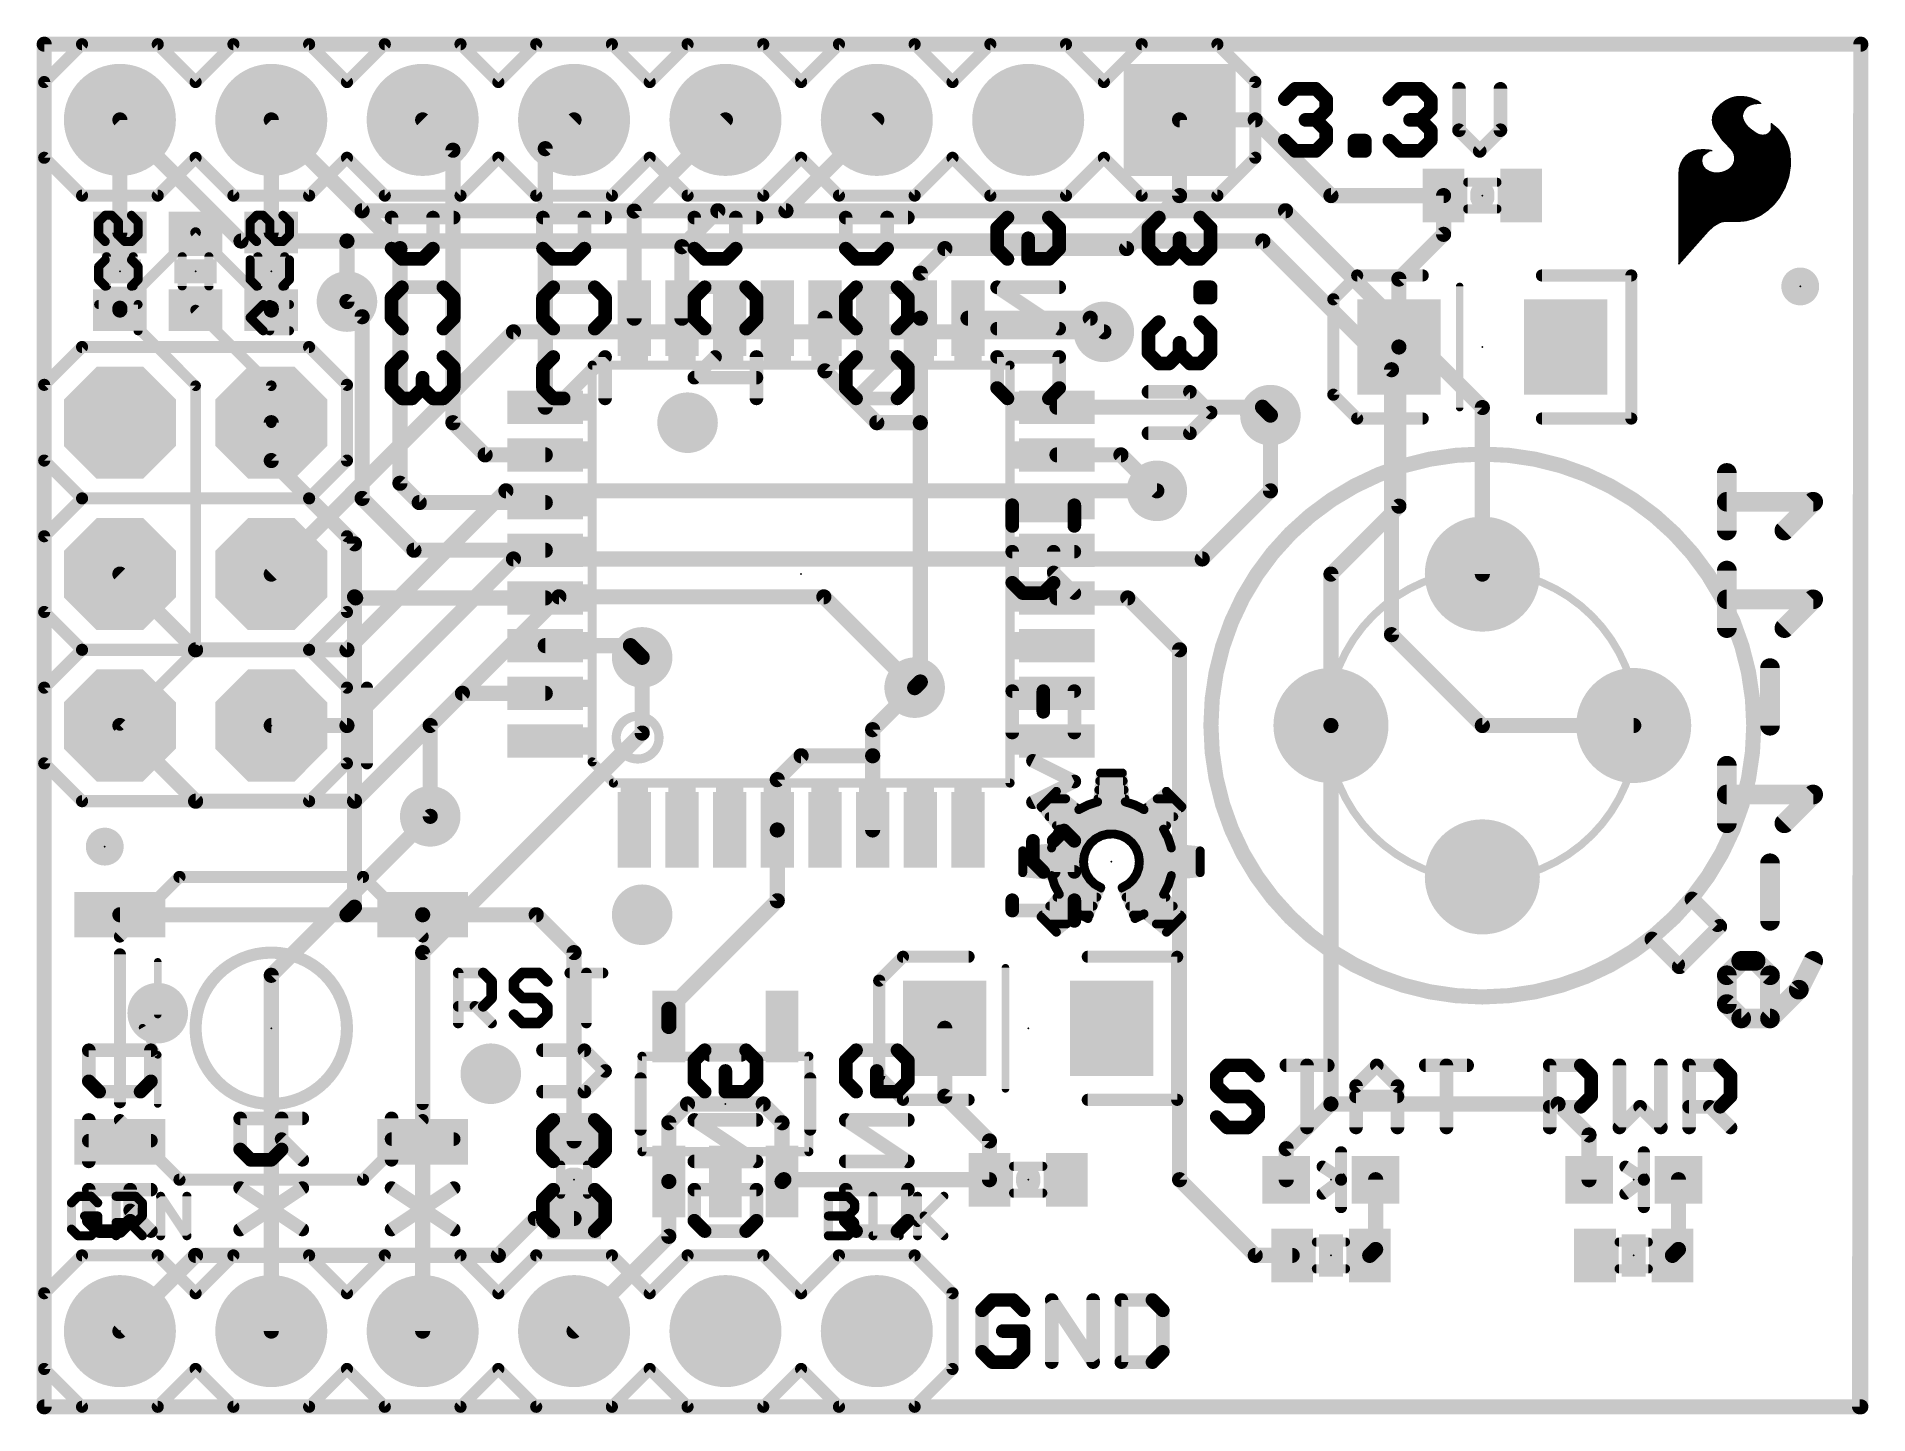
# Model space of a CAD drawing. Extents: x -0.1 to 30.6, y -0.1 to 23.
import ezdxf

# ---------------------------------------------------------------- set-up
doc = ezdxf.new("R2010")
doc.units = 0
for name, color, linetype in [('1', 12, 'CONTINUOUS'), ('16', 132, 'CONTINUOUS'), ('17', 110, 'CONTINUOUS'), ('18', 110, 'CONTINUOUS'), ('20', 53, 'CONTINUOUS'), ('21', 41, 'CONTINUOUS'), ('22', 40, 'CONTINUOUS'), ('23', 53, 'CONTINUOUS'), ('51', 53, 'CONTINUOUS')]:
    doc.layers.add(name, color=color, linetype=linetype)

# ---------------------------------------------------------------- blocks, each defined once
blk = doc.blocks.new('RECT')
blk.add_solid([(-0.5, -0.5), (0.5, -0.5), (-0.5, 0.5), (0.5, 0.5)])
blk = doc.blocks.new('OCTAGONP')
at = {"const_width": 0.5}
blk.add_lwpolyline([(-0.25, -0.1036), (-0.25, 0.1036), (-0.1036, 0.25), (0.1036, 0.25), (0.25, 0.1036), (0.25, -0.1036), (0.1036, -0.25), (-0.1036, -0.25), (-0.25, -0.1036), (-0.25, 0.1036)], dxfattribs=at)
blk = doc.blocks.new('ROUNDP')
at = {"const_width": 0.5}
blk.add_lwpolyline([(0, -0.25, 1), (0, 0.25, 1), (0, -0.25)], format="xyb", dxfattribs=at)
blk = doc.blocks.new('SQUAREP')
blk.add_solid([(-0.5, -0.5), (0.5, -0.5), (-0.5, 0.5), (0.5, 0.5)])
blk = doc.blocks.new('PIE')
at = {"const_width": 0.5}
blk.add_lwpolyline([(0, -0.25, 1), (0, 0.25, 1), (0, -0.25)], format="xyb", dxfattribs=at)
blk = doc.blocks.new('ROUNDV')
at = {"const_width": 0.5}
blk.add_lwpolyline([(0, -0.25, 1), (0, 0.25, 1), (0, -0.25)], format="xyb", dxfattribs=at)

msp = doc.modelspace()

# ---------------------------------------------------------------- linework, layer by layer
at = {"layer": '1'}
for points, const_width in [([(0, 22.86), (0, 0)], 0.254), ([(30.48, 22.86), (0, 22.86)], 0.254), ([(30.48, 0), (30.48, 22.86)], 0.254), ([(1.27, 19.7), (1.27, 21.59)], 0.254), ([(3.81, 21.59), (3.81, 19.7)], 0.254), ([(5.969, 19.431), (3.81, 21.59)], 0.254), ([(6.858, 21.082), (6.35, 21.59)], 0.254), ([(8.4074, 21.1074), (8.89, 21.59)], 0.254), ([(9.9, 20.06), (11.43, 21.59)], 0.254), ([(12.446, 20.066), (13.97, 21.59)], 0.254), ([(19.05, 21.59), (20.32, 21.59)], 0.254), ([(19.05, 20.32), (19.05, 21.59)], 0.254), ([(20.32, 21.59), (21.59, 20.32)], 0.254), ([(6.858, 16.51), (6.858, 21.082)], 0.254), ([(8.4074, 16.77), (8.4074, 21.1074)], 0.254), ([(18.161, 19.431), (19.05, 20.32)], 0.254), ([(21.59, 20.32), (23.48, 20.32)], 0.254), ([(23.48, 20.32), (23.48, 19.67)], 0.254), ([(9.9, 18.2626), (9.9, 20.06)], 0.254), ([(10.7, 19.463), (11.303, 20.066)], 0.254), ([(11.303, 20.066), (12.446, 20.066)], 0.254), ([(1.27, 18.43), (2.54, 19.7)], 0.1778), ([(2.54, 19.7), (3.81, 18.43)], 0.1778), ([(23.48, 19.67), (22.73, 18.92)], 0.254), ([(5.969, 15.494), (5.969, 19.431)], 0.254), ([(10.7, 18.2626), (10.7, 19.463)], 0.254), ([(14.7, 19.018), (15.113, 19.431)], 0.254), ([(15.113, 19.431), (18.161, 19.431)], 0.254), ([(14.7, 18.2626), (14.7, 19.018)], 0.254), ([(22.73, 18.92), (22.73, 17.78)], 0.254), ([(1.27, 18.4), (1.27, 18.43)], 0.254), ([(2.54, 17.13), (1.27, 18.4)], 0.1778), ([(3.81, 17.13), (2.54, 18.4)], 0.1778), ([(3.81, 18.43), (3.81, 18.4)], 0.254), ([(5.08, 18.542), (5.334, 18.288)], 0.254), ([(5.334, 18.288), (5.334, 15.24)], 0.254), ([(13.1, 17.38), (13.1, 18.2626)], 0.254), ([(14.7, 16.51), (14.7, 18.2626)], 0.254), ([(17.5514, 18.2626), (15.5, 18.2626)], 0.254), ([(17.78, 18.034), (17.5514, 18.2626)], 0.254), ([(22.73, 17.78), (22.73, 15.11)], 0.254), ([(2.54, 12.7), (2.54, 17.13)], 0.1778), ([(3.81, 16.51), (3.81, 17.13)], 0.1778), ([(13.97, 16.51), (13.1, 17.38)], 0.254), ([(3.81, 15.875), (3.81, 16.51)], 0.254), ([(6.858, 16.51), (7.398, 15.97)], 0.254), ([(14.7, 16.51), (13.97, 16.51)], 0.254), ([(14.7, 12.16), (14.7, 16.51)], 0.254), ([(20.441, 16.77), (16.9926, 16.77)], 0.254), ([(20.574, 16.637), (20.441, 16.77)], 0.254), ([(5.207, 14.478), (3.81, 15.875)], 0.254), ([(7.398, 15.97), (8.4074, 15.97)], 0.254), ([(18.066, 15.97), (16.9926, 15.97)], 0.254), ([(18.669, 15.367), (18.066, 15.97)], 0.254), ([(6.293, 15.17), (5.969, 15.494)], 0.254), ([(5.334, 15.24), (6.204, 14.37)], 0.254), ([(6.293, 15.17), (8.4074, 15.17)], 0.254), ([(22.73, 15.11), (21.59, 13.97)], 0.254), ([(5.207, 13.589), (5.207, 14.478)], 0.254), ([(6.204, 14.37), (8.4074, 14.37)], 0.254), ([(21.59, 13.97), (21.59, 11.43)], 0.254), ([(5.207, 13.589), (5.226, 13.57)], 0.254), ([(5.207, 8.382), (5.207, 13.589)], 0.254), ([(5.226, 13.57), (8.4074, 13.57)], 0.254), ([(18.18, 13.57), (16.9926, 13.57)], 0.254), ([(19.05, 12.7), (18.18, 13.57)], 0.254), ([(1.27, 11.43), (2.54, 12.7)], 0.1778), ([(9.836, 12.77), (8.4074, 12.77)], 0.254), ([(10.033, 12.573), (9.836, 12.77)], 0.254), ([(19.05, 3.81), (19.05, 12.7)], 0.254), ([(6.477, 11.43), (7.017, 11.97)], 0.254), ([(7.017, 11.97), (8.4074, 11.97)], 0.254), ([(14.605, 12.065), (13.9, 11.36)], 0.254), ([(14.605, 12.065), (14.7, 12.16)], 0.254), ([(6.477, 9.906), (6.477, 11.43)], 0.254), ([(13.9, 11.36), (13.9, 10.922)], 0.254), ([(21.59, 11.43), (21.59, 5.08)], 0.254), ([(12.7, 10.922), (12.3, 10.522)], 0.254), ([(13.9, 10.922), (12.7, 10.922)], 0.254), ([(13.9, 10.922), (13.9, 9.6774)], 0.254), ([(12.3, 10.522), (12.3, 9.6774)], 0.254), ([(12.3, 9.6774), (12.3, 8.49)], 0.254), ([(12.3, 8.49), (10.48, 6.67)], 0.254), ([(1.27, 8.255), (5.08, 8.255)], 0.254), ([(5.08, 8.255), (5.207, 8.382)], 0.254), ([(5.08, 8.255), (6.35, 8.255)], 0.254), ([(6.35, 8.255), (8.255, 8.255)], 0.254), ([(8.255, 8.255), (8.89, 7.62)], 0.254), ([(8.89, 7.62), (8.89, 4.46)], 0.254), ([(10.48, 6.67), (10.48, 6.3801)], 0.254), ([(15.11, 5.21), (15.11, 6.35)], 0.254), ([(15.86, 4.46), (15.11, 5.21)], 0.254), ([(10.48, 4.765), (10.795, 5.08)], 0.254), ([(10.795, 5.08), (12.065, 5.08)], 0.254), ([(12.065, 5.08), (12.38, 4.765)], 0.254), ([(21.59, 5.08), (20.84, 4.33)], 0.254), ([(21.59, 5.08), (25.4, 5.08)], 0.254), ([(25.4, 5.08), (25.92, 4.56)], 0.254), ([(10.48, 3.7799), (10.48, 4.765)], 0.254), ([(12.38, 4.765), (12.38, 3.7799)], 0.254), ([(25.92, 4.56), (25.92, 3.81)], 0.254), ([(15.86, 3.81), (15.86, 4.46)], 0.254), ([(20.84, 4.33), (20.84, 3.81)], 0.254), ([(10.48, 2.86), (10.48, 3.7799)], 0.254), ([(12.38, 3.7799), (12.4101, 3.81)], 0.254), ([(12.4101, 3.81), (15.86, 3.81)], 0.254), ([(19.05, 3.81), (20.32, 2.54)], 0.254), ([(22.34, 3.81), (22.34, 2.64)], 0.254), ([(27.42, 3.81), (27.42, 2.64)], 0.254), ([(7.62, 2.54), (8.24, 3.16)], 0.254), ([(8.24, 3.16), (8.89, 3.16)], 0.254), ([(8.89, 1.27), (10.48, 2.86)], 0.254), ([(22.34, 2.64), (22.24, 2.54)], 0.254), ([(27.42, 2.64), (27.32, 2.54)], 0.254), ([(1.27, 1.27), (2.54, 2.54)], 0.254), ([(2.54, 2.54), (7.62, 2.54)], 0.254), ([(20.32, 2.54), (20.94, 2.54)], 0.254), ([(0, 0), (30.48, 0)], 0.254)]:
    msp.add_lwpolyline(points, dxfattribs=dict(at, const_width=const_width))
for points, const_width in [([(0.0635, 22.86, 1), (-0.0635, 22.86)], 0.127), ([(0, 22.9235, 1), (0, 22.7965)], 0.127), ([(30.5435, 22.86, 1), (30.4165, 22.86)], 0.127), ([(30.48, 22.7965, 1), (30.48, 22.9235)], 0.127), ([(1.3335, 21.59, 1), (1.2065, 21.59)], 0.127), ([(3.8735, 21.59, 1), (3.7465, 21.59)], 0.127), ([(3.8549, 21.6349, 1), (3.7651, 21.5451)], 0.127), ([(6.3949, 21.6349, 1), (6.3051, 21.5451)], 0.127), ([(8.9349, 21.5451, 1), (8.8451, 21.6349)], 0.127), ([(11.4749, 21.5451, 1), (11.3851, 21.6349)], 0.127), ([(14.0149, 21.5451, 1), (13.9251, 21.6349)], 0.127), ([(19.05, 21.6535, 1), (19.05, 21.5265)], 0.127), ([(19.1135, 21.59, 1), (18.9865, 21.59)], 0.127), ([(20.3649, 21.6349, 1), (20.2751, 21.5451)], 0.127), ([(20.32, 21.5265, 1), (20.32, 21.6535)], 0.127), ([(6.9215, 21.082, 1), (6.7945, 21.082)], 0.127), ([(8.4709, 21.1074, 1), (8.3439, 21.1074)], 0.127), ([(8.3625, 21.1523, 1), (8.4523, 21.0625)], 0.127), ([(6.8131, 21.0371, 1), (6.9029, 21.1269)], 0.127), ([(18.9865, 20.32, 1), (19.1135, 20.32)], 0.127), ([(19.0949, 20.2751, 1), (19.0051, 20.3649)], 0.127), ([(21.59, 20.3835, 1), (21.59, 20.2565)], 0.127), ([(21.5451, 20.2751, 1), (21.6349, 20.3649)], 0.127), ([(23.5435, 20.32, 1), (23.4165, 20.32)], 0.127), ([(23.48, 20.2565, 1), (23.48, 20.3835)], 0.127), ([(9.9635, 20.06, 1), (9.8365, 20.06)], 0.127), ([(9.8551, 20.1049, 1), (9.9449, 20.0151)], 0.127), ([(11.303, 20.1295, 1), (11.303, 20.0025)], 0.127), ([(11.3479, 20.0211, 1), (11.2581, 20.1109)], 0.127), ([(12.4011, 20.1109, 1), (12.4909, 20.0211)], 0.127), ([(12.446, 20.0025, 1), (12.446, 20.1295)], 0.127), ([(1.2065, 19.7, 1), (1.3335, 19.7)], 0.127), ([(2.5714, 19.7314, 1), (2.5086, 19.6686)], 0.0889), ([(2.5714, 19.6686, 1), (2.5086, 19.7314)], 0.0889), ([(3.7465, 19.7, 1), (3.8735, 19.7)], 0.127), ([(23.4165, 19.67, 1), (23.5435, 19.67)], 0.127), ([(23.5249, 19.6251, 1), (23.4351, 19.7149)], 0.127), ([(6.0325, 19.431, 1), (5.9055, 19.431)], 0.127), ([(5.9241, 19.3861, 1), (6.0139, 19.4759)], 0.127), ([(10.7635, 19.463, 1), (10.6365, 19.463)], 0.127), ([(10.6551, 19.5079, 1), (10.7449, 19.4181)], 0.127), ([(15.113, 19.4945, 1), (15.113, 19.3675)], 0.127), ([(15.1579, 19.3861, 1), (15.0681, 19.4759)], 0.127), ([(18.1161, 19.4759, 1), (18.2059, 19.3861)], 0.127), ([(18.161, 19.3675, 1), (18.161, 19.4945)], 0.127), ([(14.7635, 19.018, 1), (14.6365, 19.018)], 0.127), ([(14.6551, 19.0629, 1), (14.7449, 18.9731)], 0.127), ([(22.7935, 18.92, 1), (22.6665, 18.92)], 0.127), ([(22.6851, 18.9649, 1), (22.7749, 18.8751)], 0.127), ([(1.3335, 18.43, 1), (1.2065, 18.43)], 0.127), ([(1.2065, 18.4, 1), (1.3335, 18.4)], 0.127), ([(1.2386, 18.4614, 1), (1.3014, 18.3986)], 0.0889), ([(1.3014, 18.4314, 1), (1.2386, 18.3686)], 0.0889), ([(2.5714, 18.4314, 1), (2.5086, 18.3686)], 0.0889), ([(3.8735, 18.43, 1), (3.7465, 18.43)], 0.127), ([(3.7465, 18.4, 1), (3.8735, 18.4)], 0.127), ([(3.7786, 18.3986, 1), (3.8414, 18.4614)], 0.0889), ([(5.1249, 18.5869, 1), (5.0351, 18.4971)], 0.127), ([(5.3975, 18.288, 1), (5.2705, 18.288)], 0.127), ([(5.2891, 18.2431, 1), (5.3789, 18.3329)], 0.127), ([(9.8365, 18.2626, 1), (9.9635, 18.2626)], 0.127), ([(10.6365, 18.2626, 1), (10.7635, 18.2626)], 0.127), ([(13.1635, 18.2626, 1), (13.0365, 18.2626)], 0.127), ([(14.7635, 18.2626, 1), (14.6365, 18.2626)], 0.127), ([(14.6365, 18.2626, 1), (14.7635, 18.2626)], 0.127), ([(15.5, 18.3261, 1), (15.5, 18.1991)], 0.127), ([(17.5963, 18.3075, 1), (17.5065, 18.2177)], 0.127), ([(17.5514, 18.1991, 1), (17.5514, 18.3261)], 0.127), ([(17.7351, 17.9891, 1), (17.8249, 18.0789)], 0.127), ([(22.7935, 17.78, 1), (22.6665, 17.78)], 0.127), ([(22.6665, 17.78, 1), (22.7935, 17.78)], 0.127), ([(2.5844, 17.13, 1), (2.4956, 17.13)], 0.0889), ([(3.8544, 17.13, 1), (3.7656, 17.13)], 0.0889), ([(13.1449, 17.4249, 1), (13.0551, 17.3351)], 0.127), ([(13.0365, 17.38, 1), (13.1635, 17.38)], 0.127), ([(2.5086, 17.0986, 1), (2.5714, 17.1614)], 0.0889), ([(3.7786, 17.0986, 1), (3.8414, 17.1614)], 0.0889), ([(3.8735, 16.51, 1), (3.7465, 16.51)], 0.127), ([(6.9029, 16.5549, 1), (6.8131, 16.4651)], 0.127), ([(8.3439, 16.77, 1), (8.4709, 16.77)], 0.127), ([(13.97, 16.5735, 1), (13.97, 16.4465)], 0.127), ([(13.9251, 16.4651, 1), (14.0149, 16.5549)], 0.127), ([(14.7635, 16.51, 1), (14.6365, 16.51)], 0.127), ([(14.7, 16.4465, 1), (14.7, 16.5735)], 0.127), ([(16.9926, 16.8335, 1), (16.9926, 16.7065)], 0.127), ([(20.4859, 16.8149, 1), (20.3961, 16.7251)], 0.127), ([(20.441, 16.7065, 1), (20.441, 16.8335)], 0.127), ([(20.5291, 16.5921, 1), (20.6189, 16.6819)], 0.127), ([(3.7656, 16.51, 1), (3.8544, 16.51)], 0.0889), ([(6.7945, 16.51, 1), (6.9215, 16.51)], 0.127), ([(14.6365, 16.51, 1), (14.7635, 16.51)], 0.127), ([(3.8549, 15.9199, 1), (3.7651, 15.8301)], 0.127), ([(7.398, 16.0335, 1), (7.398, 15.9065)], 0.127), ([(7.3531, 15.9251, 1), (7.4429, 16.0149)], 0.127), ([(8.4074, 15.9065, 1), (8.4074, 16.0335)], 0.127), ([(16.9926, 16.0335, 1), (16.9926, 15.9065)], 0.127), ([(18.1109, 16.0149, 1), (18.0211, 15.9251)], 0.127), ([(18.066, 15.9065, 1), (18.066, 16.0335)], 0.127), ([(3.7465, 15.875, 1), (3.8735, 15.875)], 0.127), ([(6.0139, 15.5389, 1), (5.9241, 15.4491)], 0.127), ([(5.9055, 15.494, 1), (6.0325, 15.494)], 0.127), ([(18.6241, 15.3221, 1), (18.7139, 15.4119)], 0.127), ([(5.3789, 15.2849, 1), (5.2891, 15.1951)], 0.127), ([(5.2705, 15.24, 1), (5.3975, 15.24)], 0.127), ([(6.293, 15.2335, 1), (6.293, 15.1065)], 0.127), ([(6.2481, 15.1251, 1), (6.3379, 15.2149)], 0.127), ([(8.4074, 15.1065, 1), (8.4074, 15.2335)], 0.127), ([(22.6665, 15.11, 1), (22.7935, 15.11)], 0.127), ([(22.7749, 15.0651, 1), (22.6851, 15.1549)], 0.127), ([(5.2705, 14.478, 1), (5.1435, 14.478)], 0.127), ([(5.1621, 14.4331, 1), (5.2519, 14.5229)], 0.127), ([(6.204, 14.4335, 1), (6.204, 14.3065)], 0.127), ([(6.1591, 14.3251, 1), (6.2489, 14.4149)], 0.127), ([(8.4074, 14.3065, 1), (8.4074, 14.4335)], 0.127), ([(21.6535, 13.97, 1), (21.5265, 13.97)], 0.127), ([(21.5451, 14.0149, 1), (21.6349, 13.9251)], 0.127), ([(5.2519, 13.6339, 1), (5.1621, 13.5441)], 0.127), ([(5.2705, 13.589, 1), (5.1435, 13.589)], 0.127), ([(5.1435, 13.589, 1), (5.2705, 13.589)], 0.127), ([(5.226, 13.6335, 1), (5.226, 13.5065)], 0.127), ([(5.1811, 13.5251, 1), (5.2709, 13.6149)], 0.127), ([(8.4074, 13.5065, 1), (8.4074, 13.6335)], 0.127), ([(16.9926, 13.6335, 1), (16.9926, 13.5065)], 0.127), ([(18.2249, 13.6149, 1), (18.1351, 13.5251)], 0.127), ([(18.18, 13.5065, 1), (18.18, 13.6335)], 0.127), ([(2.4956, 12.7, 1), (2.5844, 12.7)], 0.0889), ([(2.5714, 12.6686, 1), (2.5086, 12.7314)], 0.0889), ([(8.4074, 12.8335, 1), (8.4074, 12.7065)], 0.127), ([(9.8809, 12.8149, 1), (9.7911, 12.7251)], 0.127), ([(9.836, 12.7065, 1), (9.836, 12.8335)], 0.127), ([(9.9881, 12.5281, 1), (10.0779, 12.6179)], 0.127), ([(19.1135, 12.7, 1), (18.9865, 12.7)], 0.127), ([(19.0051, 12.6551, 1), (19.0949, 12.7449)], 0.127), ([(7.017, 12.0335, 1), (7.017, 11.9065)], 0.127), ([(7.0619, 11.9251, 1), (6.9721, 12.0149)], 0.127), ([(8.4074, 11.9065, 1), (8.4074, 12.0335)], 0.127), ([(14.5601, 12.1099, 1), (14.6499, 12.0201)], 0.127), ([(14.6499, 12.0201, 1), (14.5601, 12.1099)], 0.127), ([(14.6365, 12.16, 1), (14.7635, 12.16)], 0.127), ([(14.7449, 12.1151, 1), (14.6551, 12.2049)], 0.127), ([(1.2386, 11.4614, 1), (1.3014, 11.3986)], 0.0889), ([(6.5405, 11.43, 1), (6.4135, 11.43)], 0.127), ([(6.4321, 11.4749, 1), (6.5219, 11.3851)], 0.127), ([(13.9635, 11.36, 1), (13.8365, 11.36)], 0.127), ([(13.8551, 11.4049, 1), (13.9449, 11.3151)], 0.127), ([(21.6535, 11.43, 1), (21.5265, 11.43)], 0.127), ([(21.5265, 11.43, 1), (21.6535, 11.43)], 0.127), ([(12.7, 10.9855, 1), (12.7, 10.8585)], 0.127), ([(12.7449, 10.8771, 1), (12.6551, 10.9669)], 0.127), ([(13.9635, 10.922, 1), (13.8365, 10.922)], 0.127), ([(13.8365, 10.922, 1), (13.9635, 10.922)], 0.127), ([(13.9, 10.8585, 1), (13.9, 10.9855)], 0.127), ([(12.3635, 10.522, 1), (12.2365, 10.522)], 0.127), ([(12.2551, 10.5669, 1), (12.3449, 10.4771)], 0.127), ([(6.4135, 9.906, 1), (6.5405, 9.906)], 0.127), ([(12.3635, 9.6774, 1), (12.2365, 9.6774)], 0.127), ([(12.2365, 9.6774, 1), (12.3635, 9.6774)], 0.127), ([(13.8365, 9.6774, 1), (13.9635, 9.6774)], 0.127), ([(12.3449, 8.4451, 1), (12.2551, 8.5349)], 0.127), ([(1.27, 8.3185, 1), (1.27, 8.1915)], 0.127), ([(5.08, 8.3185, 1), (5.08, 8.1915)], 0.127), ([(5.0351, 8.2999, 1), (5.1249, 8.2101)], 0.127), ([(5.08, 8.1915, 1), (5.08, 8.3185)], 0.127), ([(5.1435, 8.382, 1), (5.2705, 8.382)], 0.127), ([(5.2519, 8.3371, 1), (5.1621, 8.4269)], 0.127), ([(6.35, 8.3185, 1), (6.35, 8.1915)], 0.127), ([(6.35, 8.1915, 1), (6.35, 8.3185)], 0.127), ([(8.2999, 8.2999, 1), (8.2101, 8.2101)], 0.127), ([(8.255, 8.1915, 1), (8.255, 8.3185)], 0.127), ([(12.2365, 8.49, 1), (12.3635, 8.49)], 0.127), ([(8.9535, 7.62, 1), (8.8265, 7.62)], 0.127), ([(8.8451, 7.5751, 1), (8.9349, 7.6649)], 0.127), ([(10.5435, 6.67, 1), (10.4165, 6.67)], 0.127), ([(10.4351, 6.7149, 1), (10.5249, 6.6251)], 0.127), ([(15.1735, 6.35, 1), (15.0465, 6.35)], 0.127), ([(10.4165, 6.3801, 1), (10.5435, 6.3801)], 0.127), ([(15.1549, 5.2549, 1), (15.0651, 5.1651)], 0.127), ([(15.0465, 5.21, 1), (15.1735, 5.21)], 0.127), ([(10.795, 5.1435, 1), (10.795, 5.0165)], 0.127), ([(10.8399, 5.0351, 1), (10.7501, 5.1249)], 0.127), ([(12.1099, 5.1249, 1), (12.0201, 5.0351)], 0.127), ([(12.065, 5.0165, 1), (12.065, 5.1435)], 0.127), ([(21.59, 5.1435, 1), (21.59, 5.0165)], 0.127), ([(21.5265, 5.08, 1), (21.6535, 5.08)], 0.127), ([(21.6349, 5.0351, 1), (21.5451, 5.1249)], 0.127), ([(25.4449, 5.1249, 1), (25.3551, 5.0351)], 0.127), ([(25.4, 5.0165, 1), (25.4, 5.1435)], 0.127), ([(10.5435, 4.765, 1), (10.4165, 4.765)], 0.127), ([(10.4351, 4.8099, 1), (10.5249, 4.7201)], 0.127), ([(12.4435, 4.765, 1), (12.3165, 4.765)], 0.127), ([(12.3351, 4.7201, 1), (12.4249, 4.8099)], 0.127), ([(25.9835, 4.56, 1), (25.8565, 4.56)], 0.127), ([(25.8751, 4.5151, 1), (25.9649, 4.6049)], 0.127), ([(8.8265, 4.46, 1), (8.9535, 4.46)], 0.127), ([(15.9235, 4.46, 1), (15.7965, 4.46)], 0.127), ([(15.8151, 4.4151, 1), (15.9049, 4.5049)], 0.127), ([(20.9035, 4.33, 1), (20.7765, 4.33)], 0.127), ([(20.7951, 4.3749, 1), (20.8849, 4.2851)], 0.127), ([(10.5435, 3.7799, 1), (10.4165, 3.7799)], 0.127), ([(10.4165, 3.7799, 1), (10.5435, 3.7799)], 0.127), ([(12.3351, 3.8248, 1), (12.4249, 3.735)], 0.127), ([(12.3165, 3.7799, 1), (12.4435, 3.7799)], 0.127), ([(12.4101, 3.8735, 1), (12.4101, 3.7465)], 0.127), ([(12.455, 3.7651, 1), (12.3652, 3.8549)], 0.127), ([(15.7965, 3.81, 1), (15.9235, 3.81)], 0.127), ([(15.86, 3.7465, 1), (15.86, 3.8735)], 0.127), ([(19.0949, 3.8549, 1), (19.0051, 3.7651)], 0.127), ([(18.9865, 3.81, 1), (19.1135, 3.81)], 0.127), ([(20.7765, 3.81, 1), (20.9035, 3.81)], 0.127), ([(22.4035, 3.81, 1), (22.2765, 3.81)], 0.127), ([(25.8565, 3.81, 1), (25.9835, 3.81)], 0.127), ([(27.4835, 3.81, 1), (27.3565, 3.81)], 0.127), ([(8.24, 3.2235, 1), (8.24, 3.0965)], 0.127), ([(8.2849, 3.1151, 1), (8.1951, 3.2049)], 0.127), ([(8.89, 3.0965, 1), (8.89, 3.2235)], 0.127), ([(10.4165, 2.86, 1), (10.5435, 2.86)], 0.127), ([(10.5249, 2.8151, 1), (10.4351, 2.9049)], 0.127), ([(22.3849, 2.5951, 1), (22.2951, 2.6849)], 0.127), ([(27.4649, 2.5951, 1), (27.3751, 2.6849)], 0.127), ([(2.54, 2.6035, 1), (2.54, 2.4765)], 0.127), ([(2.5849, 2.4951, 1), (2.4951, 2.5849)], 0.127), ([(7.5751, 2.5849, 1), (7.6649, 2.4951)], 0.127), ([(7.62, 2.4765, 1), (7.62, 2.6035)], 0.127), ([(20.32, 2.6035, 1), (20.32, 2.4765)], 0.127), ([(20.2751, 2.4951, 1), (20.3649, 2.5849)], 0.127), ([(20.94, 2.4765, 1), (20.94, 2.6035)], 0.127), ([(22.1951, 2.5849, 1), (22.2849, 2.4951)], 0.127), ([(22.2765, 2.64, 1), (22.4035, 2.64)], 0.127), ([(27.2751, 2.5849, 1), (27.3649, 2.4951)], 0.127), ([(27.3565, 2.64, 1), (27.4835, 2.64)], 0.127), ([(1.2251, 1.3149, 1), (1.3149, 1.2251)], 0.127), ([(8.8451, 1.3149, 1), (8.9349, 1.2251)], 0.127), ([(0, 0.0635, 1), (0, -0.0635)], 0.127), ([(-0.0635, 0, 1), (0.0635, 0)], 0.127), ([(30.4165, 0, 1), (30.5435, 0)], 0.127), ([(30.48, -0.0635, 1), (30.48, 0.0635)], 0.127)]:
    msp.add_lwpolyline(points, format="xyb", dxfattribs=dict(at, const_width=const_width))
at = {"layer": '16'}
for points, const_width in [([(0, 22.86), (0, 0)], 0.254), ([(30.48, 22.86), (0, 22.86)], 0.254), ([(30.48, 0), (30.48, 22.86)], 0.254), ([(1.27, 21.59), (3.302, 19.558)], 0.254), ([(3.81, 21.59), (5.334, 20.066)], 0.254), ([(5.334, 20.066), (20.828, 20.066)], 0.254), ([(20.828, 20.066), (24.13, 16.764)], 0.254), ([(3.302, 19.558), (5.08, 19.558)], 0.254), ([(5.08, 19.558), (20.447, 19.558)], 0.254), ([(5.08, 19.558), (5.08, 18.542)], 0.254), ([(20.447, 19.558), (22.606, 17.399)], 0.254), ([(3.81, 13.97), (7.874, 18.034)], 0.254), ([(7.874, 18.034), (17.78, 18.034)], 0.254), ([(22.606, 17.399), (22.606, 12.954)], 0.254), ([(20.574, 15.367), (20.574, 16.637)], 0.254), ([(24.13, 16.764), (24.13, 13.97)], 0.254), ([(28.2321, 14.7009), (28.2321, 15.6669)], 0.3302), ([(5.08, 12.7), (7.747, 15.367)], 0.254), ([(7.747, 15.367), (18.669, 15.367)], 0.254), ([(19.431, 14.224), (20.574, 15.367)], 0.254), ([(29.6811, 15.1839), (28.2321, 15.1839)], 0.3302), ([(29.1981, 14.7009), (29.6811, 15.1839)], 0.3302), ([(5.08, 11.43), (7.874, 14.224)], 0.254), ([(7.874, 14.224), (19.431, 14.224)], 0.254), ([(28.2321, 13.0637), (28.2321, 14.0297)], 0.3302), ([(1.27, 13.97), (2.54, 12.7)], 0.254), ([(5.207, 10.16), (8.636, 13.589)], 0.254), ([(8.636, 13.589), (13.081, 13.589)], 0.254), ([(13.081, 13.589), (14.605, 12.065)], 0.254), ([(29.6811, 13.5467), (28.2321, 13.5467)], 0.3302), ([(29.1981, 13.0637), (29.6811, 13.5467)], 0.3302), ([(22.606, 12.954), (24.13, 11.43)], 0.254), ([(2.54, 12.7), (5.08, 12.7)], 0.254), ([(10.033, 11.303), (10.033, 12.573)], 0.254), ([(28.9566, 11.4266), (28.9566, 12.3926)], 0.3302), ([(1.27, 11.43), (2.54, 10.16)], 0.254), ([(3.81, 11.43), (5.08, 11.43)], 0.254), ([(6.35, 7.62), (10.033, 11.303)], 0.254), ([(24.13, 11.43), (26.67, 11.43)], 0.254), ([(28.2321, 9.7894), (28.2321, 10.7554)], 0.3302), ([(2.54, 10.16), (5.207, 10.16)], 0.254), ([(29.6811, 10.2724), (28.2321, 10.2724)], 0.3302), ([(29.1981, 9.7894), (29.6811, 10.2724)], 0.3302), ([(3.81, 7.239), (6.477, 9.906)], 0.254), ([(28.9566, 8.1523), (28.9566, 9.1183)], 0.3302), ([(6.35, 1.27), (6.35, 7.62)], 0.254), ([(28.2321, 7.2396), (28.4736, 7.4811)], 0.3302), ([(28.2321, 6.7566), (28.2321, 7.2396)], 0.3302), ([(28.4736, 7.4811), (28.7151, 7.4811)], 0.3302), ([(28.7151, 7.4811), (28.9566, 7.2396)], 0.3302), ([(28.9566, 7.2396), (28.9566, 6.5151)], 0.3302), ([(29.6811, 7.4811), (29.4396, 6.9981)], 0.3302), ([(3.81, 1.27), (3.81, 7.239)], 0.254), ([(29.4396, 6.9981), (28.9566, 6.5151)], 0.3302), ([(28.4736, 6.5151), (28.2321, 6.7566)], 0.3302), ([(28.9566, 6.5151), (28.4736, 6.5151)], 0.3302), ([(0, 0), (30.48, 0)], 0.254)]:
    msp.add_lwpolyline(points, dxfattribs=dict(at, const_width=const_width))
for points, const_width in [([(0.0635, 22.86, 1), (-0.0635, 22.86)], 0.127), ([(0, 22.9235, 1), (0, 22.7965)], 0.127), ([(30.5435, 22.86, 1), (30.4165, 22.86)], 0.127), ([(30.48, 22.7965, 1), (30.48, 22.9235)], 0.127), ([(1.3149, 21.6349, 1), (1.2251, 21.5451)], 0.127), ([(3.8549, 21.6349, 1), (3.7651, 21.5451)], 0.127), ([(5.334, 20.1295, 1), (5.334, 20.0025)], 0.127), ([(5.2891, 20.0211, 1), (5.3789, 20.1109)], 0.127), ([(20.8729, 20.1109, 1), (20.7831, 20.0211)], 0.127), ([(20.828, 20.0025, 1), (20.828, 20.1295)], 0.127), ([(3.302, 19.6215, 1), (3.302, 19.4945)], 0.127), ([(5.08, 19.6215, 1), (5.08, 19.4945)], 0.127), ([(5.1435, 19.558, 1), (5.0165, 19.558)], 0.127), ([(5.08, 19.4945, 1), (5.08, 19.6215)], 0.127), ([(20.4919, 19.6029, 1), (20.4021, 19.5131)], 0.127), ([(20.447, 19.4945, 1), (20.447, 19.6215)], 0.127), ([(3.2571, 19.5131, 1), (3.3469, 19.6029)], 0.127), ([(5.0165, 18.542, 1), (5.1435, 18.542)], 0.127), ([(7.874, 18.0975, 1), (7.874, 17.9705)], 0.127), ([(7.9189, 17.9891, 1), (7.8291, 18.0789)], 0.127), ([(17.78, 17.9705, 1), (17.78, 18.0975)], 0.127), ([(22.6695, 17.399, 1), (22.5425, 17.399)], 0.127), ([(22.5611, 17.3541, 1), (22.6509, 17.4439)], 0.127), ([(20.6375, 16.637, 1), (20.5105, 16.637)], 0.127), ([(24.1935, 16.764, 1), (24.0665, 16.764)], 0.127), ([(24.0851, 16.7191, 1), (24.1749, 16.8089)], 0.127), ([(28.3147, 15.6669, 1), (28.1496, 15.6669)], 0.1651), ([(7.747, 15.4305, 1), (7.747, 15.3035)], 0.127), ([(7.7919, 15.3221, 1), (7.7021, 15.4119)], 0.127), ([(18.669, 15.3035, 1), (18.669, 15.4305)], 0.127), ([(20.5105, 15.367, 1), (20.6375, 15.367)], 0.127), ([(20.6189, 15.3221, 1), (20.5291, 15.4119)], 0.127), ([(28.2321, 15.2664, 1), (28.2321, 15.1013)], 0.1651), ([(29.7395, 15.1255, 1), (29.6228, 15.2423)], 0.1651), ([(29.6811, 15.1013, 1), (29.6811, 15.2664)], 0.1651), ([(28.1496, 14.7009, 1), (28.3147, 14.7009)], 0.1651), ([(29.1398, 14.7593, 1), (29.2565, 14.6425)], 0.1651), ([(7.874, 14.2875, 1), (7.874, 14.1605)], 0.127), ([(7.9189, 14.1791, 1), (7.8291, 14.2689)], 0.127), ([(19.3861, 14.2689, 1), (19.4759, 14.1791)], 0.127), ([(19.431, 14.1605, 1), (19.431, 14.2875)], 0.127), ([(28.3147, 14.0297, 1), (28.1496, 14.0297)], 0.1651), ([(1.3149, 14.0149, 1), (1.2251, 13.9251)], 0.127), ([(3.7651, 14.0149, 1), (3.8549, 13.9251)], 0.127), ([(24.0665, 13.97, 1), (24.1935, 13.97)], 0.127), ([(8.636, 13.6525, 1), (8.636, 13.5255)], 0.127), ([(8.6809, 13.5441, 1), (8.5911, 13.6339)], 0.127), ([(13.1259, 13.6339, 1), (13.0361, 13.5441)], 0.127), ([(13.081, 13.5255, 1), (13.081, 13.6525)], 0.127), ([(28.2321, 13.6293, 1), (28.2321, 13.4642)], 0.1651), ([(29.7395, 13.4884, 1), (29.6228, 13.6051)], 0.1651), ([(29.6811, 13.4642, 1), (29.6811, 13.6293)], 0.1651), ([(22.6509, 12.9989, 1), (22.5611, 12.9091)], 0.127), ([(22.5425, 12.954, 1), (22.6695, 12.954)], 0.127), ([(28.1496, 13.0637, 1), (28.3147, 13.0637)], 0.1651), ([(29.1398, 13.1221, 1), (29.2565, 13.0054)], 0.1651), ([(2.54, 12.7635, 1), (2.54, 12.6365)], 0.127), ([(2.4951, 12.6551, 1), (2.5849, 12.7449)], 0.127), ([(5.0351, 12.7449, 1), (5.1249, 12.6551)], 0.127), ([(5.08, 12.6365, 1), (5.08, 12.7635)], 0.127), ([(10.0965, 12.573, 1), (9.9695, 12.573)], 0.127), ([(29.0392, 12.3926, 1), (28.8741, 12.3926)], 0.1651), ([(14.5601, 12.0201, 1), (14.6499, 12.1099)], 0.127), ([(1.3149, 11.4749, 1), (1.2251, 11.3851)], 0.127), ([(3.81, 11.4935, 1), (3.81, 11.3665)], 0.127), ([(5.0351, 11.4749, 1), (5.1249, 11.3851)], 0.127), ([(5.08, 11.3665, 1), (5.08, 11.4935)], 0.127), ([(10.0779, 11.2581, 1), (9.9881, 11.3479)], 0.127), ([(24.13, 11.4935, 1), (24.13, 11.3665)], 0.127), ([(24.0851, 11.3851, 1), (24.1749, 11.4749)], 0.127), ([(26.67, 11.3665, 1), (26.67, 11.4935)], 0.127), ([(28.8741, 11.4266, 1), (29.0392, 11.4266)], 0.1651), ([(9.9695, 11.303, 1), (10.0965, 11.303)], 0.127), ([(28.3147, 10.7554, 1), (28.1496, 10.7554)], 0.1651), ([(2.54, 10.2235, 1), (2.54, 10.0965)], 0.127), ([(2.4951, 10.1151, 1), (2.5849, 10.2049)], 0.127), ([(5.1621, 10.2049, 1), (5.2519, 10.1151)], 0.127), ([(5.207, 10.0965, 1), (5.207, 10.2235)], 0.127), ([(28.2321, 10.355, 1), (28.2321, 10.1899)], 0.1651), ([(29.7395, 10.2141, 1), (29.6228, 10.3308)], 0.1651), ([(29.6811, 10.1899, 1), (29.6811, 10.355)], 0.1651), ([(6.5219, 9.8611, 1), (6.4321, 9.9509)], 0.127), ([(28.1496, 9.7894, 1), (28.3147, 9.7894)], 0.1651), ([(29.1398, 9.8478, 1), (29.2565, 9.731)], 0.1651), ([(29.0392, 9.1183, 1), (28.8741, 9.1183)], 0.1651), ([(28.8741, 8.1523, 1), (29.0392, 8.1523)], 0.1651), ([(6.4135, 7.62, 1), (6.2865, 7.62)], 0.127), ([(6.3051, 7.6649, 1), (6.3949, 7.5751)], 0.127), ([(28.3147, 7.2396, 1), (28.1496, 7.2396)], 0.1651), ([(28.1737, 7.298, 1), (28.2905, 7.1812)], 0.1651), ([(28.4736, 7.5637, 1), (28.4736, 7.3986)], 0.1651), ([(28.532, 7.4228, 1), (28.4152, 7.5395)], 0.1651), ([(28.7735, 7.5395, 1), (28.6567, 7.4228)], 0.1651), ([(28.7151, 7.3986, 1), (28.7151, 7.5637)], 0.1651), ([(29.0392, 7.2396, 1), (28.8741, 7.2396)], 0.1651), ([(28.8982, 7.1812, 1), (29.015, 7.298)], 0.1651), ([(29.755, 7.4442, 1), (29.6073, 7.518)], 0.1651), ([(3.8735, 7.239, 1), (3.7465, 7.239)], 0.127), ([(3.7651, 7.2839, 1), (3.8549, 7.1941)], 0.127), ([(29.3658, 7.035, 1), (29.5135, 6.9612)], 0.1651), ([(29.498, 6.9397, 1), (29.3813, 7.0565)], 0.1651), ([(28.2905, 6.815, 1), (28.1737, 6.6982)], 0.1651), ([(28.1496, 6.7566, 1), (28.3147, 6.7566)], 0.1651), ([(28.4736, 6.5977, 1), (28.4736, 6.4325)], 0.1651), ([(28.4152, 6.4567, 1), (28.532, 6.5735)], 0.1651), ([(28.8982, 6.5735, 1), (29.015, 6.4567)], 0.1651), ([(28.8741, 6.5151, 1), (29.0392, 6.5151)], 0.1651), ([(28.9566, 6.4325, 1), (28.9566, 6.5977)], 0.1651), ([(3.7465, 1.27, 1), (3.8735, 1.27)], 0.127), ([(6.2865, 1.27, 1), (6.4135, 1.27)], 0.127), ([(0, 0.0635, 1), (0, -0.0635)], 0.127), ([(-0.0635, 0, 1), (0.0635, 0)], 0.127), ([(30.4165, 0, 1), (30.5435, 0)], 0.127), ([(30.48, -0.0635, 1), (30.48, 0.0635)], 0.127)]:
    msp.add_lwpolyline(points, format="xyb", dxfattribs=dict(at, const_width=const_width))
at = {"layer": '20', "const_width": 0.254}
for points in [[(30.48, 22.86), (0, 22.86)], [(0, 22.86), (0, 0)], [(30.46, 0), (30.48, 22.86)], [(0, 0), (30.46, 0)]]:
    msp.add_lwpolyline(points, dxfattribs=at)
at = {"layer": '20', "const_width": 0.127}
for points in [[(0, 22.9235, 1), (0, 22.7965)], [(0.0635, 22.86, 1), (-0.0635, 22.86)], [(30.5435, 22.8599, 1), (30.4165, 22.8601)], [(30.48, 22.7965, 1), (30.48, 22.9235)], [(0, 0.0635, 1), (0, -0.0635)], [(-0.0635, 0, 1), (0.0635, 0)], [(30.3965, 0.0001, 1), (30.5235, -0.0001)], [(30.46, -0.0635, 1), (30.46, 0.0635)]]:
    msp.add_lwpolyline(points, format="xyb", dxfattribs=at)
at = {"layer": '21'}
for points, const_width in [([(0, 22.225), (0.635, 22.86)], 0.2032), ([(0.635, 22.86), (1.905, 22.86)], 0.2032), ([(2.54, 22.225), (1.905, 22.86)], 0.2032), ([(2.54, 22.225), (3.175, 22.86)], 0.2032), ([(3.175, 22.86), (4.445, 22.86)], 0.2032), ([(5.08, 22.225), (4.445, 22.86)], 0.2032), ([(5.08, 22.225), (5.715, 22.86)], 0.2032), ([(5.715, 22.86), (6.985, 22.86)], 0.2032), ([(6.985, 22.86), (7.62, 22.225)], 0.2032), ([(7.62, 22.225), (8.255, 22.86)], 0.2032), ([(8.255, 22.86), (9.525, 22.86)], 0.2032), ([(9.525, 22.86), (10.16, 22.225)], 0.2032), ([(10.16, 22.225), (10.795, 22.86)], 0.2032), ([(10.795, 22.86), (12.065, 22.86)], 0.2032), ([(12.7, 22.225), (12.065, 22.86)], 0.2032), ([(12.7, 22.225), (13.335, 22.86)], 0.2032), ([(13.335, 22.86), (14.605, 22.86)], 0.2032), ([(14.605, 22.86), (15.24, 22.225)], 0.2032), ([(15.24, 22.225), (15.875, 22.86)], 0.2032), ([(15.875, 22.86), (17.145, 22.86)], 0.2032), ([(17.145, 22.86), (17.78, 22.225)], 0.2032), ([(17.78, 22.225), (18.415, 22.86)], 0.2032), ([(18.415, 22.86), (19.685, 22.86)], 0.2032), ([(20.32, 22.225), (19.685, 22.86)], 0.2032), ([(0, 20.955), (0, 22.225)], 0.2032), ([(20.32, 20.955), (20.32, 22.225)], 0.2032), ([(20.8153, 21.9379), (20.989, 22.1116)], 0.2286), ([(20.989, 22.1116), (21.3364, 22.1116)], 0.2286), ([(21.3364, 22.1116), (21.5102, 21.9379)], 0.2286), ([(22.5694, 21.9379), (22.7431, 22.1116)], 0.2286), ([(22.7431, 22.1116), (23.0905, 22.1116)], 0.2286), ([(23.0905, 22.1116), (23.2643, 21.9379)], 0.2286), ([(23.7388, 22.1116), (23.7388, 21.4167)], 0.2286), ([(24.4337, 21.4167), (24.4337, 22.1116)], 0.2286), ([(21.5102, 21.7642), (21.3364, 21.5904)], 0.2286), ([(21.5102, 21.9379), (21.5102, 21.7642)], 0.2286), ([(23.2643, 21.7642), (23.0905, 21.5904)], 0.2286), ([(23.2643, 21.9379), (23.2643, 21.7642)], 0.2286), ([(28.1392, 21.8566), (28.0696, 21.7907)], 0.0254), ([(28.0991, 21.8186), (28.5817, 21.8186)], 0.0254), ([(28.1259, 21.844), (28.6288, 21.844)], 0.0254), ([(28.2169, 21.9126), (28.1392, 21.8566)], 0.0254), ([(28.157, 21.8694), (28.796, 21.8694)], 0.0254), ([(28.1922, 21.8948), (28.7634, 21.8948)], 0.0254), ([(28.2949, 21.9514), (28.2169, 21.9126)], 0.0254), ([(28.2322, 21.9202), (28.7137, 21.9202)], 0.0254), ([(28.2832, 21.9456), (28.6551, 21.9456)], 0.0254), ([(28.3789, 21.9746), (28.2949, 21.9514)], 0.0254), ([(28.366, 21.971), (28.5624, 21.971)], 0.0254), ([(28.4658, 21.9812), (28.3789, 21.9746)], 0.0254), ([(28.5559, 21.9727), (28.4658, 21.9812)], 0.0254), ([(28.5407, 21.7803), (28.5827, 21.8195)], 0.0254), ([(28.6436, 21.9507), (28.5559, 21.9727)], 0.0254), ([(28.5827, 21.8195), (28.6335, 21.8465)], 0.0254), ([(28.6335, 21.8465), (28.6847, 21.861)], 0.0254), ([(28.6665, 21.9405), (28.6436, 21.9507)], 0.0254), ([(28.7021, 21.9253), (28.6665, 21.9405)], 0.0254), ([(28.6847, 21.861), (28.7376, 21.8669)], 0.0254), ([(28.7525, 21.9032), (28.7021, 21.9253)], 0.0254), ([(28.7376, 21.8669), (28.7986, 21.8669)], 0.0254), ([(28.796, 21.8694), (28.7525, 21.9032)], 0.0254), ([(28.7985, 21.8669), (28.796, 21.8694)], 0.0254), ([(28.7986, 21.8669), (28.7985, 21.8669)], 0.0254), ([(21.3364, 21.5904), (21.1627, 21.5904)], 0.2286), ([(21.3364, 21.5904), (21.5102, 21.4167)], 0.2286), ([(21.5102, 21.4167), (21.5102, 21.243)], 0.2286), ([(23.0905, 21.5904), (22.9168, 21.5904)], 0.2286), ([(23.0905, 21.5904), (23.2643, 21.4167)], 0.2286), ([(23.2643, 21.4167), (23.2643, 21.243)], 0.2286), ([(23.7388, 21.4167), (24.0862, 21.0693)], 0.2286), ([(24.0862, 21.0693), (24.4337, 21.4167)], 0.2286), ([(27.9997, 21.6611), (27.9911, 21.5874)], 0.0254), ([(27.9911, 21.5874), (28.001, 21.5139)], 0.0254), ([(27.9914, 21.59), (28.5074, 21.59)], 0.0254), ([(27.9942, 21.5646), (28.518, 21.5646)], 0.0254), ([(27.9944, 21.6154), (28.4979, 21.6154)], 0.0254), ([(27.9973, 21.6408), (28.4928, 21.6408)], 0.0254), ([(27.9976, 21.5392), (28.5325, 21.5392)], 0.0254), ([(28.0265, 21.7303), (27.9997, 21.6611)], 0.0254), ([(28.001, 21.5139), (28.029, 21.4452)], 0.0254), ([(28.0011, 21.5138), (28.5482, 21.5138)], 0.0254), ([(28.0017, 21.6662), (28.4934, 21.6662)], 0.0254), ([(28.0115, 21.6916), (28.4984, 21.6916)], 0.0254), ([(28.0213, 21.717), (28.506, 21.717)], 0.0254), ([(28.0696, 21.7907), (28.0265, 21.7303)], 0.0254), ([(28.0351, 21.7424), (28.5172, 21.7424)], 0.0254), ([(28.0532, 21.7678), (28.533, 21.7678)], 0.0254), ([(28.0722, 21.7932), (28.5546, 21.7932)], 0.0254), ([(28.4924, 21.643), (28.4938, 21.6764)], 0.0254), ([(28.4989, 21.6103), (28.4924, 21.643)], 0.0254), ([(28.4938, 21.6764), (28.5104, 21.7314)], 0.0254), ([(28.5204, 21.5588), (28.4989, 21.6103)], 0.0254), ([(28.5104, 21.7314), (28.5407, 21.7803)], 0.0254), ([(28.5497, 21.5113), (28.5204, 21.5588)], 0.0254), ([(28.586, 21.4689), (28.5497, 21.5113)], 0.0254), ([(29.0941, 21.4319), (28.9815, 21.524)], 0.0254), ([(28.9815, 21.524), (28.9815, 21.4351)], 0.0254), ([(28.9815, 21.5138), (28.994, 21.5138)], 0.0254), ([(20.989, 21.0693), (20.8153, 21.243)], 0.2286), ([(21.5102, 21.243), (21.3364, 21.0693)], 0.2286), ([(21.9847, 21.0693), (21.9847, 21.243)], 0.2286), ([(21.9847, 21.243), (22.1584, 21.243)], 0.2286), ([(22.1584, 21.243), (22.1584, 21.0693)], 0.2286), ([(22.7431, 21.0693), (22.5694, 21.243)], 0.2286), ([(23.2643, 21.243), (23.0905, 21.0693)], 0.2286), ([(28.0114, 21.4884), (28.5693, 21.4884)], 0.0254), ([(28.0218, 21.463), (28.5929, 21.463)], 0.0254), ([(28.029, 21.4452), (28.1476, 21.2694)], 0.0254), ([(28.0341, 21.4376), (28.6225, 21.4376)], 0.0254), ([(28.0513, 21.4122), (28.6565, 21.4122)], 0.0254), ([(28.0684, 21.3868), (28.6917, 21.3868)], 0.0254), ([(28.0855, 21.3614), (28.7298, 21.3614)], 0.0254), ([(28.1027, 21.336), (28.7944, 21.336)], 0.0254), ([(28.1198, 21.3106), (29.1888, 21.3106)], 0.0254), ([(28.1369, 21.2852), (29.2024, 21.2852)], 0.0254), ([(28.1476, 21.2694), (28.2931, 21.115)], 0.0254), ([(28.1566, 21.2598), (29.2161, 21.2598)], 0.0254), ([(28.1806, 21.2344), (29.2297, 21.2344)], 0.0254), ([(28.2045, 21.209), (29.2405, 21.209)], 0.0254), ([(28.6284, 21.4325), (28.586, 21.4689)], 0.0254), ([(28.7198, 21.3665), (28.6284, 21.4325)], 0.0254), ([(28.7711, 21.3403), (28.7198, 21.3665)], 0.0254), ([(28.8277, 21.3299), (28.7711, 21.3403)], 0.0254), ([(28.8849, 21.336), (28.8277, 21.3299)], 0.0254), ([(28.9053, 21.3436), (28.8849, 21.336)], 0.0254), ([(28.8849, 21.336), (29.1705, 21.336)], 0.0254), ([(28.9442, 21.3704), (28.9053, 21.3436)], 0.0254), ([(28.9311, 21.3614), (29.1503, 21.3614)], 0.0254), ([(28.9738, 21.4071), (28.9442, 21.3704)], 0.0254), ([(28.9574, 21.3868), (29.13, 21.3868)], 0.0254), ([(28.9795, 21.4206), (28.9738, 21.4071)], 0.0254), ([(28.976, 21.4122), (29.1098, 21.4122)], 0.0254), ([(28.9815, 21.4351), (28.9795, 21.4206)], 0.0254), ([(28.9815, 21.4884), (29.025, 21.4884)], 0.0254), ([(28.9815, 21.463), (29.0561, 21.463)], 0.0254), ([(28.9815, 21.4376), (29.0871, 21.4376)], 0.0254), ([(29.1847, 21.3182), (29.0941, 21.4319)], 0.0254), ([(29.2348, 21.2248), (29.1847, 21.3182)], 0.0254), ([(29.2706, 21.125), (29.2348, 21.2248)], 0.0254), ([(0.635, 20.32), (0, 20.955)], 0.2032), ([(1.905, 20.32), (2.54, 20.955)], 0.2032), ([(3.175, 20.32), (2.54, 20.955)], 0.2032), ([(4.445, 20.32), (5.08, 20.955)], 0.2032), ([(5.715, 20.32), (5.08, 20.955)], 0.2032), ([(7.62, 20.955), (6.985, 20.32)], 0.2032), ([(8.255, 20.32), (7.62, 20.955)], 0.2032), ([(10.16, 20.955), (9.525, 20.32)], 0.2032), ([(10.795, 20.32), (10.16, 20.955)], 0.2032), ([(12.065, 20.32), (12.7, 20.955)], 0.2032), ([(13.335, 20.32), (12.7, 20.955)], 0.2032), ([(15.24, 20.955), (14.605, 20.32)], 0.2032), ([(15.875, 20.32), (15.24, 20.955)], 0.2032), ([(17.78, 20.955), (17.145, 20.32)], 0.2032), ([(18.415, 20.32), (17.78, 20.955)], 0.2032), ([(19.685, 20.32), (20.32, 20.955)], 0.2032), ([(21.3364, 21.0693), (20.989, 21.0693)], 0.2286), ([(22.1584, 21.0693), (21.9847, 21.0693)], 0.2286), ([(23.0905, 21.0693), (22.7431, 21.0693)], 0.2286), ([(27.5032, 20.9321), (27.4631, 20.8589)], 0.0254), ([(27.4879, 20.9042), (27.8108, 20.9042)], 0.0254), ([(27.5018, 20.9296), (27.8111, 20.9296)], 0.0254), ([(27.5502, 20.9871), (27.5032, 20.9321)], 0.0254), ([(27.5228, 20.955), (27.8167, 20.955)], 0.0254), ([(27.5445, 20.9804), (27.8247, 20.9804)], 0.0254), ([(27.6072, 21.0315), (27.5502, 20.9871)], 0.0254), ([(27.5742, 21.0058), (27.8469, 21.0058)], 0.0254), ([(27.6068, 21.0312), (27.8819, 21.0312)], 0.0254), ([(27.672, 21.0636), (27.6072, 21.0315)], 0.0254), ([(27.6579, 21.0566), (27.9169, 21.0566)], 0.0254), ([(27.7419, 21.082), (27.672, 21.0636)], 0.0254), ([(27.8359, 21.0893), (27.7419, 21.082)], 0.0254), ([(27.7419, 21.082), (27.9299, 21.082)], 0.0254), ([(27.8108, 20.9283), (27.8207, 20.9728)], 0.0254), ([(27.8108, 20.8827), (27.8108, 20.9283)], 0.0254), ([(27.8207, 20.9728), (27.8297, 20.9899)], 0.0254), ([(27.8297, 20.9899), (27.8435, 21.0033)], 0.0254), ([(27.9299, 21.082), (27.8359, 21.0893)], 0.0254), ([(27.8435, 21.0033), (27.9274, 21.0642)], 0.0254), ([(27.9274, 21.0642), (27.9431, 21.0726)], 0.0254), ([(27.9782, 21.0744), (27.9299, 21.082)], 0.0254), ([(27.9431, 21.0726), (27.9605, 21.0761)], 0.0254), ([(27.9605, 21.0761), (27.9782, 21.0744)], 0.0254), ([(28.2284, 21.1836), (29.2496, 21.1836)], 0.0254), ([(28.2524, 21.1582), (29.2587, 21.1582)], 0.0254), ([(28.2763, 21.1328), (29.2678, 21.1328)], 0.0254), ([(28.2931, 21.115), (28.3314, 21.0701)], 0.0254), ([(28.2996, 21.1074), (29.2741, 21.1074)], 0.0254), ([(28.3212, 21.082), (29.2792, 21.082)], 0.0254), ([(28.3314, 21.0701), (28.3569, 21.0168)], 0.0254), ([(28.3379, 21.0566), (29.2842, 21.0566)], 0.0254), ([(28.363, 20.8998), (28.3434, 20.8441)], 0.0254), ([(28.35, 21.0312), (29.2893, 21.0312)], 0.0254), ([(28.3569, 21.0168), (28.3676, 20.9587)], 0.0254), ([(28.3589, 21.0058), (29.2918, 21.0058)], 0.0254), ([(28.3676, 20.9587), (28.363, 20.8998)], 0.0254), ([(28.3634, 20.9042), (29.295, 20.9042)], 0.0254), ([(28.3636, 20.9804), (29.2926, 20.9804)], 0.0254), ([(28.3654, 20.9296), (29.2942, 20.9296)], 0.0254), ([(28.3674, 20.955), (29.2934, 20.955)], 0.0254), ([(29.2913, 21.021), (29.2706, 21.125)], 0.0254), ([(29.2973, 20.8282), (29.2913, 21.021)], 0.0254), ([(27.4391, 20.779), (27.4321, 20.6959)], 0.0254), ([(27.4321, 20.6959), (27.4321, 19.1795)], 0.0254), ([(27.4321, 20.6756), (29.2742, 20.6756)], 0.0254), ([(27.4321, 20.6502), (29.2704, 20.6502)], 0.0254), ([(27.4321, 20.6248), (29.2641, 20.6248)], 0.0254), ([(27.4321, 20.5994), (29.2554, 20.5994)], 0.0254), ([(27.4325, 20.701), (28.0062, 20.701)], 0.0254), ([(27.4347, 20.7264), (27.9314, 20.7264)], 0.0254), ([(27.4368, 20.7518), (27.8892, 20.7518)], 0.0254), ([(27.4389, 20.7772), (27.8597, 20.7772)], 0.0254), ([(27.4631, 20.8589), (27.4391, 20.779)], 0.0254), ([(27.4461, 20.8026), (27.8389, 20.8026)], 0.0254), ([(27.4538, 20.828), (27.8259, 20.828)], 0.0254), ([(27.4614, 20.8534), (27.8173, 20.8534)], 0.0254), ([(27.474, 20.8788), (27.8116, 20.8788)], 0.0254), ([(27.8207, 20.8382), (27.8108, 20.8827)], 0.0254), ([(27.8429, 20.7948), (27.8207, 20.8382)], 0.0254), ([(27.8766, 20.7594), (27.8429, 20.7948)], 0.0254), ([(27.94, 20.7212), (27.8766, 20.7594)], 0.0254), ([(28.0108, 20.6996), (27.94, 20.7212)], 0.0254), ([(28.0848, 20.6959), (28.0108, 20.6996)], 0.0254), ([(28.1481, 20.706), (28.0848, 20.6959)], 0.0254), ([(28.1168, 20.701), (29.2781, 20.701)], 0.0254), ([(28.2088, 20.7265), (28.1481, 20.706)], 0.0254), ([(28.2085, 20.7264), (29.2819, 20.7264)], 0.0254), ([(28.2652, 20.7569), (28.2088, 20.7265)], 0.0254), ([(28.2557, 20.7518), (29.2858, 20.7518)], 0.0254), ([(28.31, 20.7954), (28.2652, 20.7569)], 0.0254), ([(28.2889, 20.7772), (29.2896, 20.7772)], 0.0254), ([(28.3434, 20.8441), (28.31, 20.7954)], 0.0254), ([(28.315, 20.8026), (29.2935, 20.8026)], 0.0254), ([(28.3324, 20.828), (29.2973, 20.828)], 0.0254), ([(28.3467, 20.8534), (29.2965, 20.8534)], 0.0254), ([(28.3556, 20.8788), (29.2958, 20.8788)], 0.0254), ([(29.2057, 20.4551), (29.2685, 20.6375)], 0.0254), ([(29.2685, 20.6375), (29.2973, 20.8282)], 0.0254), ([(1.905, 20.32), (0.635, 20.32)], 0.2032), ([(4.445, 20.32), (3.175, 20.32)], 0.2032), ([(6.985, 20.32), (5.715, 20.32)], 0.2032), ([(9.525, 20.32), (8.255, 20.32)], 0.2032), ([(12.065, 20.32), (10.795, 20.32)], 0.2032), ([(14.605, 20.32), (13.335, 20.32)], 0.2032), ([(17.145, 20.32), (15.875, 20.32)], 0.2032), ([(19.685, 20.32), (18.415, 20.32)], 0.2032), ([(24.13, 20.3505), (24.13, 20.2895)], 0.4064), ([(27.4321, 20.574), (29.2466, 20.574)], 0.0254), ([(27.4321, 20.5486), (29.2379, 20.5486)], 0.0254), ([(27.4321, 20.5232), (29.2291, 20.5232)], 0.0254), ([(27.4321, 20.4978), (29.2204, 20.4978)], 0.0254), ([(27.4321, 20.4724), (29.2116, 20.4724)], 0.0254), ([(27.4321, 20.447), (29.2011, 20.447)], 0.0254), ([(27.4321, 20.4216), (29.1868, 20.4216)], 0.0254), ([(27.4321, 20.3962), (29.1725, 20.3962)], 0.0254), ([(27.4321, 20.3708), (29.1582, 20.3708)], 0.0254), ([(27.4321, 20.3454), (29.1439, 20.3454)], 0.0254), ([(27.4321, 20.32), (29.1296, 20.32)], 0.0254), ([(27.4321, 20.2946), (29.1153, 20.2946)], 0.0254), ([(29.0226, 20.1763), (29.111, 20.287)], 0.0254), ([(29.111, 20.287), (29.2057, 20.4551)], 0.0254), ([(27.4321, 20.2692), (29.0968, 20.2692)], 0.0254), ([(27.4321, 20.2438), (29.0765, 20.2438)], 0.0254), ([(27.4321, 20.2184), (29.0562, 20.2184)], 0.0254), ([(27.4321, 20.193), (29.0359, 20.193)], 0.0254), ([(27.4321, 20.1676), (29.0133, 20.1676)], 0.0254), ([(27.4321, 20.1422), (28.9864, 20.1422)], 0.0254), ([(27.4321, 20.1168), (28.9594, 20.1168)], 0.0254), ([(27.4321, 20.0914), (28.9325, 20.0914)], 0.0254), ([(27.4321, 20.066), (28.9009, 20.066)], 0.0254), ([(27.4321, 20.0406), (28.8649, 20.0406)], 0.0254), ([(27.4321, 20.0152), (28.8289, 20.0152)], 0.0254), ([(27.4321, 19.9898), (28.7881, 19.9898)], 0.0254), ([(28.6807, 19.9374), (28.8037, 19.9974)], 0.0254), ([(28.8037, 19.9974), (28.9194, 20.0791)], 0.0254), ([(28.9194, 20.0791), (29.0226, 20.1763)], 0.0254), ([(27.4321, 19.9644), (28.736, 19.9644)], 0.0254), ([(27.4321, 19.939), (28.6839, 19.939)], 0.0254), ([(27.4321, 19.9136), (28.5954, 19.9136)], 0.0254), ([(27.4321, 19.8882), (28.4125, 19.8882)], 0.0254), ([(27.4321, 19.8628), (28.0991, 19.8628)], 0.0254), ([(27.4321, 19.8374), (28.0564, 19.8374)], 0.0254), ([(27.4321, 19.812), (28.0137, 19.812)], 0.0254), ([(27.4321, 19.7866), (27.9834, 19.7866)], 0.0254), ([(27.4321, 19.7612), (27.9557, 19.7612)], 0.0254), ([(27.4321, 19.7358), (27.928, 19.7358)], 0.0254), ([(27.4321, 19.1795), (27.9197, 19.7282)], 0.0254), ([(27.4321, 19.7104), (27.9039, 19.7104)], 0.0254), ([(27.4321, 19.685), (27.8813, 19.685)], 0.0254), ([(27.4321, 19.6596), (27.8587, 19.6596)], 0.0254), ([(27.9197, 19.7282), (28.0065, 19.8077)], 0.0254), ([(28.0065, 19.8077), (28.1077, 19.8679)], 0.0254), ([(28.1077, 19.8679), (28.1449, 19.8814)], 0.0254), ([(28.1449, 19.8814), (28.1839, 19.8882)], 0.0254), ([(28.1839, 19.8882), (28.4125, 19.8882)], 0.0254), ([(28.4125, 19.8882), (28.5488, 19.9006)], 0.0254), ([(28.5488, 19.9006), (28.6807, 19.9374)], 0.0254), ([(27.4321, 19.6342), (27.8362, 19.6342)], 0.0254), ([(27.4321, 19.6088), (27.8136, 19.6088)], 0.0254), ([(27.4321, 19.5834), (27.791, 19.5834)], 0.0254), ([(27.4321, 19.558), (27.7685, 19.558)], 0.0254), ([(27.4321, 19.5326), (27.7459, 19.5326)], 0.0254), ([(27.4321, 19.5072), (27.7233, 19.5072)], 0.0254), ([(27.4321, 19.4818), (27.7007, 19.4818)], 0.0254), ([(27.4321, 19.4564), (27.6782, 19.4564)], 0.0254), ([(27.4321, 19.431), (27.6556, 19.431)], 0.0254), ([(27.4321, 19.4056), (27.633, 19.4056)], 0.0254), ([(27.4321, 19.3802), (27.6105, 19.3802)], 0.0254), ([(27.4321, 19.3548), (27.5879, 19.3548)], 0.0254), ([(22.03, 18.98), (21.63, 18.58)], 0.2032), ([(23.13, 18.98), (22.03, 18.98)], 0.2032), ([(25.13, 18.98), (26.63, 18.98)], 0.2032), ([(26.63, 18.98), (26.63, 16.58)], 0.2032), ([(27.4321, 19.3294), (27.5653, 19.3294)], 0.0254), ([(27.4321, 19.304), (27.5427, 19.304)], 0.0254), ([(27.4321, 19.2786), (27.5202, 19.2786)], 0.0254), ([(27.4321, 19.2532), (27.4976, 19.2532)], 0.0254), ([(27.4321, 19.2278), (27.475, 19.2278)], 0.0254), ([(27.4321, 19.2024), (27.4524, 19.2024)], 0.0254), ([(23.749, 16.764), (23.749, 18.796)], 0.127), ([(21.63, 18.58), (21.63, 16.98)], 0.2032), ([(0, 17.145), (0.635, 17.78)], 0.2032), ([(0.635, 17.78), (4.445, 17.78)], 0.2032), ([(5.08, 17.145), (4.445, 17.78)], 0.2032), ([(9.195, 17.475), (16.205, 17.475)], 0.1524), ([(9.195, 10.82), (9.195, 17.475)], 0.1524), ([(16.205, 17.475), (16.205, 10.465)], 0.1524), ([(0, 15.875), (0, 17.145)], 0.2032), ([(5.08, 15.875), (5.08, 17.145)], 0.2032), ([(21.63, 16.98), (22.03, 16.58)], 0.2032), ([(22.03, 16.58), (23.13, 16.58)], 0.2032), ([(26.63, 16.58), (25.13, 16.58)], 0.2032), ([(0.635, 15.24), (0, 15.875)], 0.2032), ([(4.445, 15.24), (5.08, 15.875)], 0.2032), ([(0, 14.605), (0.635, 15.24)], 0.2032), ([(0.635, 15.24), (4.445, 15.24)], 0.2032), ([(5.08, 14.605), (4.445, 15.24)], 0.2032), ([(0, 13.335), (0, 14.605)], 0.2032), ([(5.08, 13.335), (5.08, 14.605)], 0.2032), ([(0.635, 12.7), (0, 13.335)], 0.2032), ([(4.445, 12.7), (5.08, 13.335)], 0.2032), ([(0, 12.065), (0.635, 12.7)], 0.2032), ([(0.635, 12.7), (4.445, 12.7)], 0.2032), ([(5.08, 12.065), (4.445, 12.7)], 0.2032), ([(0, 10.795), (0, 12.065)], 0.2032), ([(5.08, 10.795), (5.08, 12.065)], 0.2032), ([(5.415, 12.065), (5.415, 10.795)], 0.2032), ([(0.635, 10.16), (0, 10.795)], 0.2032), ([(4.445, 10.16), (5.08, 10.795)], 0.2032), ([(9.195, 10.82), (9.55, 10.465)], 0.1524), ([(16.205, 10.465), (9.55, 10.465)], 0.1524), ([(17.7242, 10.6328), (17.675, 10.1489)], 0.15), ([(17.7107, 10.5), (18.1033, 10.5)], 0.15), ([(18.0898, 10.6328), (17.7242, 10.6328)], 0.15), ([(18.139, 10.1489), (18.0898, 10.6328)], 0.15), ([(4.445, 10.16), (0.635, 10.16)], 0.2032), ([(16.9835, 10.326), (16.725, 10.0675)], 0.15), ([(16.725, 10.0675), (17.0324, 9.6905)], 0.15), ([(16.8575, 10.2), (17.138, 10.2)], 0.15), ([(17.3605, 10.0186), (16.9835, 10.326)], 0.15), ([(17.5123, 10.0968), (17.3605, 10.0186)], 0.15), ([(17.675, 10.1489), (17.5123, 10.0968)], 0.15), ([(17.6802, 10.2), (18.1338, 10.2)], 0.15), ([(17.6954, 10.35), (18.1186, 10.35)], 0.15), ([(18.3017, 10.0968), (18.139, 10.1489)], 0.15), ([(18.4535, 10.0186), (18.3017, 10.0968)], 0.15), ([(18.8305, 10.326), (18.4535, 10.0186)], 0.15), ([(18.676, 10.2), (18.9565, 10.2)], 0.15), ([(18.7816, 9.6905), (19.089, 10.0675)], 0.15), ([(19.089, 10.0675), (18.8305, 10.326)], 0.15), ([(16.7393, 10.05), (17.322, 10.05)], 0.15), ([(16.8616, 9.9), (18.9524, 9.9)], 0.15), ([(17.4215, 10.05), (18.3925, 10.05)], 0.15), ([(18.492, 10.05), (19.0747, 10.05)], 0.15), ([(16.9542, 9.5387), (16.9021, 9.376)], 0.15), ([(17.0324, 9.6905), (16.9542, 9.5387)], 0.15), ([(16.9839, 9.75), (18.8301, 9.75)], 0.15), ([(16.9858, 9.6), (17.8121, 9.6)], 0.15), ([(17.4912, 9.3604), (17.5546, 9.453)], 0.15), ([(17.5546, 9.453), (17.6381, 9.5279)], 0.15), ([(17.6381, 9.5279), (17.7371, 9.5808)], 0.15), ([(17.7371, 9.5808), (17.8458, 9.6086)], 0.15), ([(17.8458, 9.6086), (17.958, 9.6098)], 0.15), ([(17.958, 9.6098), (18.0672, 9.5844)], 0.15), ([(18.0001, 9.6), (18.8282, 9.6)], 0.15), ([(18.0672, 9.5844), (18.1673, 9.5336)], 0.15), ([(18.1673, 9.5336), (18.2525, 9.4606)], 0.15), ([(18.2525, 9.4606), (18.3178, 9.3694)], 0.15), ([(18.8598, 9.5387), (18.7816, 9.6905)], 0.15), ([(18.9119, 9.376), (18.8598, 9.5387)], 0.15), ([(16.9021, 9.376), (16.4182, 9.3268)], 0.15), ([(16.4182, 9.3268), (16.4182, 8.9612)], 0.15), ([(16.4182, 9.3), (17.4685, 9.3)], 0.15), ([(16.4182, 9.15), (17.4389, 9.15)], 0.15), ([(16.9258, 9.45), (17.5525, 9.45)], 0.15), ([(17.4382, 9.144), (17.4517, 9.2554)], 0.15), ([(17.4517, 9.2554), (17.4912, 9.3604)], 0.15), ([(18.2601, 9.45), (18.8882, 9.45)], 0.15), ([(18.3178, 9.3694), (18.3597, 9.2653)], 0.15), ([(18.3457, 9.3), (19.3958, 9.3)], 0.15), ([(18.3597, 9.2653), (18.3755, 9.1542)], 0.15), ([(18.3755, 9.1542), (18.3646, 9.0425)], 0.15), ([(18.3751, 9.15), (19.3958, 9.15)], 0.15), ([(19.3958, 9.3268), (18.9119, 9.376)], 0.15), ([(19.3958, 8.9612), (19.3958, 9.3268)], 0.15), ([(2.27, 8.89), (5.35, 8.89)], 0.2032), ([(16.4182, 9), (17.4639, 9)], 0.15), ([(16.4182, 8.9612), (16.9021, 8.912)], 0.15), ([(16.9021, 8.912), (16.9542, 8.7493)], 0.15), ([(16.922, 8.85), (17.5435, 8.85)], 0.15), ([(17.4511, 9.0346), (17.4382, 9.144)], 0.15), ([(17.4893, 8.9312), (17.4511, 9.0346)], 0.15), ([(17.5505, 8.8395), (17.4893, 8.9312)], 0.15), ([(17.6314, 8.7647), (17.5505, 8.8395)], 0.15), ([(18.266, 8.8427), (18.1842, 8.766)], 0.15), ([(18.3273, 8.9367), (18.266, 8.8427)], 0.15), ([(18.2708, 8.85), (18.892, 8.85)], 0.15), ([(18.3646, 9.0425), (18.3273, 8.9367)], 0.15), ([(18.3496, 9), (19.3958, 9)], 0.15), ([(18.8598, 8.7493), (18.9119, 8.912)], 0.15), ([(18.9119, 8.912), (19.3958, 8.9612)], 0.15), ([(17.0324, 8.5975), (16.725, 8.2205)], 0.15), ([(16.9542, 8.7493), (17.0324, 8.5975)], 0.15), ([(16.9796, 8.7), (17.7231, 8.7)], 0.15), ([(16.9937, 8.55), (17.6609, 8.55)], 0.15), ([(17.5123, 8.1912), (17.7276, 8.7109)], 0.15), ([(17.7276, 8.7109), (17.6314, 8.7647)], 0.15), ([(18.1842, 8.766), (18.0864, 8.7109)], 0.15), ([(18.0864, 8.7109), (18.3017, 8.1912)], 0.15), ([(18.0909, 8.7), (18.8344, 8.7)], 0.15), ([(18.1531, 8.55), (18.8203, 8.55)], 0.15), ([(18.7816, 8.5975), (18.8598, 8.7493)], 0.15), ([(19.089, 8.2205), (18.7816, 8.5975)], 0.15), ([(27.6507, 8.5163), (28.0749, 8.0922)], 0.254), ([(16.7491, 8.25), (17.3367, 8.25)], 0.15), ([(16.8714, 8.4), (17.5988, 8.4)], 0.15), ([(16.9835, 7.962), (17.3605, 8.2694)], 0.15), ([(17.3605, 8.2694), (17.5123, 8.1912)], 0.15), ([(17.3982, 8.25), (17.5367, 8.25)], 0.15), ([(18.2152, 8.4), (18.9426, 8.4)], 0.15), ([(18.2773, 8.25), (18.4158, 8.25)], 0.15), ([(18.3017, 8.1912), (18.4535, 8.2694)], 0.15), ([(18.4535, 8.2694), (18.8305, 7.962)], 0.15), ([(18.4773, 8.25), (19.0649, 8.25)], 0.15), ([(16.725, 8.2205), (16.9835, 7.962)], 0.15), ([(16.8455, 8.1), (17.1527, 8.1)], 0.15), ([(18.6613, 8.1), (18.9685, 8.1)], 0.15), ([(18.8305, 7.962), (19.089, 8.2205)], 0.15), ([(28.1103, 8.0568), (27.4385, 7.3851)], 0.254), ([(1.27, 5.11), (1.27, 7.59)], 0.2032), ([(6.35, 7.59), (6.35, 5.08)], 0.2032), ([(26.9789, 7.8447), (27.4032, 7.4204)], 0.254), ([(14.41, 7.55), (14.01, 7.15)], 0.2032), ([(15.51, 7.55), (14.41, 7.55)], 0.2032), ([(16.129, 5.334), (16.129, 7.366)], 0.127), ([(17.51, 7.55), (19.01, 7.55)], 0.2032), ([(19.01, 7.55), (19.01, 5.15)], 0.2032), ([(6.9469, 6.4389), (6.9469, 7.2778)], 0.1778), ([(6.9469, 7.2778), (7.3664, 7.2778)], 0.1778), ([(7.3664, 7.2778), (7.5062, 7.138)], 0.1778), ([(7.5062, 7.138), (7.5062, 6.8584)], 0.1778), ([(8.0222, 7.2778), (7.8824, 7.138)], 0.1778), ([(7.8824, 7.138), (7.8824, 6.9982)], 0.1778), ([(7.8824, 6.9982), (8.0222, 6.8584)], 0.1778), ([(8.3019, 7.2778), (8.0222, 7.2778)], 0.1778), ([(8.4417, 7.138), (8.3019, 7.2778)], 0.1778), ([(8.8179, 7.2778), (9.3772, 7.2778)], 0.1778), ([(9.0976, 6.4389), (9.0976, 7.2778)], 0.1778), ([(14.01, 7.15), (14.01, 5.55)], 0.2032), ([(7.3664, 6.7185), (6.9469, 6.7185)], 0.1778), ([(7.2265, 6.7185), (7.5062, 6.4389)], 0.1778), ([(7.5062, 6.8584), (7.3664, 6.7185)], 0.1778), ([(8.0222, 6.8584), (8.3019, 6.8584)], 0.1778), ([(8.3019, 6.8584), (8.4417, 6.7185)], 0.1778), ([(8.4417, 6.7185), (8.4417, 6.5787)], 0.1778), ([(8.0222, 6.4389), (7.8824, 6.5787)], 0.1778), ([(8.3019, 6.4389), (8.0222, 6.4389)], 0.1778), ([(8.4417, 6.5787), (8.3019, 6.4389)], 0.1778), ([(11.1616, 5.8904), (11.6984, 5.8904)], 0.2032), ([(19.846, 5.7286), (19.6723, 5.5549)], 0.2286), ([(20.1934, 5.7286), (19.846, 5.7286)], 0.2286), ([(20.3672, 5.5549), (20.1934, 5.7286)], 0.2286), ([(20.8417, 5.7286), (21.5366, 5.7286)], 0.2286), ([(21.1891, 4.6863), (21.1891, 5.7286)], 0.2286), ([(22.0111, 5.3812), (22.3585, 5.7286)], 0.2286), ([(22.3585, 5.7286), (22.706, 5.3812)], 0.2286), ([(23.1805, 5.7286), (23.8754, 5.7286)], 0.2286), ([(23.5279, 4.6863), (23.5279, 5.7286)], 0.2286), ([(25.2603, 4.6863), (25.2603, 5.7286)], 0.2286), ([(25.2603, 5.7286), (25.7814, 5.7286)], 0.2286), ([(25.7814, 5.7286), (25.9552, 5.5549)], 0.2286), ([(26.4297, 5.7286), (26.4297, 4.6863)], 0.2286), ([(27.1246, 4.6863), (27.1246, 5.7286)], 0.2286), ([(27.5991, 4.6863), (27.5991, 5.7286)], 0.2286), ([(27.5991, 5.7286), (28.1202, 5.7286)], 0.2286), ([(28.1202, 5.7286), (28.294, 5.5549)], 0.2286), ([(10.0076, 4.6506), (10.0076, 5.5094)], 0.2032), ([(12.8524, 5.5094), (12.8524, 4.6506)], 0.2032), ([(14.01, 5.55), (14.41, 5.15)], 0.2032), ([(19.6723, 5.5549), (19.6723, 5.3812)], 0.2286), ([(25.9552, 5.5549), (25.9552, 5.2074)], 0.2286), ([(28.294, 5.5549), (28.294, 5.2074)], 0.2286), ([(14.41, 5.15), (15.51, 5.15)], 0.2032), ([(19.01, 5.15), (17.51, 5.15)], 0.2032), ([(19.6723, 5.3812), (19.846, 5.2074)], 0.2286), ([(19.846, 5.2074), (20.1934, 5.2074)], 0.2286), ([(20.1934, 5.2074), (20.3672, 5.0337)], 0.2286), ([(22.0111, 4.6863), (22.0111, 5.3812)], 0.2286), ([(22.0111, 5.2074), (22.706, 5.2074)], 0.2286), ([(22.706, 5.3812), (22.706, 4.6863)], 0.2286), ([(25.9552, 5.2074), (25.7814, 5.0337)], 0.2286), ([(28.294, 5.2074), (28.1202, 5.0337)], 0.2286), ([(19.846, 4.6863), (19.6723, 4.86)], 0.2286), ([(20.3672, 4.86), (20.1934, 4.6863)], 0.2286), ([(20.3672, 5.0337), (20.3672, 4.86)], 0.2286), ([(25.7814, 5.0337), (25.2603, 5.0337)], 0.2286), ([(26.4297, 4.6863), (26.7771, 5.0337)], 0.2286), ([(26.7771, 5.0337), (27.1246, 4.6863)], 0.2286), ([(28.1202, 5.0337), (27.5991, 5.0337)], 0.2286), ([(27.9465, 5.0337), (28.294, 4.6863)], 0.2286), ([(20.1934, 4.6863), (19.846, 4.6863)], 0.2286), ([(21.76, 4.27), (21.76, 3.81)], 0.2032), ([(26.84, 4.27), (26.84, 3.81)], 0.2032), ([(8.9205, 3.81), (8.8595, 3.81)], 0.4064), ([(16.51, 3.8405), (16.51, 3.7795)], 0.4064), ([(21.7446, 3.8354), (21.45, 4.0284)], 0.2032), ([(26.8246, 3.8354), (26.53, 4.0284)], 0.2032), ([(5.35, 3.81), (2.27, 3.81)], 0.2032), ([(21.76, 3.81), (21.45, 3.5762)], 0.2032), ([(21.76, 3.35), (21.76, 3.81)], 0.2032), ([(26.84, 3.81), (26.53, 3.5762)], 0.2032), ([(26.84, 3.35), (26.84, 3.81)], 0.2032), ([(0.5674, 3.5312), (0.4572, 3.421)], 0.1524), ([(0.4572, 3.421), (0.4572, 2.9804)], 0.1524), ([(0.7877, 3.5312), (0.5674, 3.5312)], 0.1524), ([(0.8978, 3.421), (0.7877, 3.5312)], 0.1524), ([(1.2056, 2.8702), (1.2056, 3.5312)], 0.1524), ([(1.2056, 3.5312), (1.5361, 3.5312)], 0.1524), ([(1.5361, 3.5312), (1.6463, 3.421)], 0.1524), ([(1.6463, 3.421), (1.6463, 3.2007)], 0.1524), ([(1.954, 2.8702), (1.954, 3.5312)], 0.1524), ([(1.954, 3.5312), (2.3947, 2.8702)], 0.1524), ([(2.3947, 2.8702), (2.3947, 3.5312)], 0.1524), ([(13.1572, 2.8702), (13.1572, 3.5312)], 0.1524), ([(13.1572, 3.5312), (13.4877, 3.5312)], 0.1524), ([(13.4877, 3.5312), (13.5978, 3.421)], 0.1524), ([(13.5978, 3.3108), (13.4877, 3.2007)], 0.1524), ([(13.5978, 3.421), (13.5978, 3.3108)], 0.1524), ([(13.9056, 3.5312), (13.9056, 2.8702)], 0.1524), ([(14.654, 3.5312), (14.654, 2.8702)], 0.1524), ([(14.654, 3.0905), (15.0947, 3.5312)], 0.1524), ([(0.8978, 3.2007), (0.6775, 3.2007)], 0.1524), ([(0.8978, 2.9804), (0.8978, 3.2007)], 0.1524), ([(1.5361, 3.0905), (1.2056, 3.0905)], 0.1524), ([(1.4259, 3.0905), (1.6463, 2.8702)], 0.1524), ([(1.6463, 3.2007), (1.5361, 3.0905)], 0.1524), ([(13.1572, 3.2007), (13.4877, 3.2007)], 0.1524), ([(13.4877, 3.2007), (13.5978, 3.0905)], 0.1524), ([(13.5978, 3.0905), (13.5978, 2.9804)], 0.1524), ([(14.7642, 3.2007), (15.0947, 2.8702)], 0.1524), ([(0.4572, 2.9804), (0.5674, 2.8702)], 0.1524), ([(0.5674, 2.8702), (0.7877, 2.8702)], 0.1524), ([(0.7877, 2.8702), (0.8978, 2.9804)], 0.1524), ([(13.4877, 2.8702), (13.1572, 2.8702)], 0.1524), ([(13.5978, 2.9804), (13.4877, 2.8702)], 0.1524), ([(13.9056, 2.8702), (14.3463, 2.8702)], 0.1524), ([(0.635, 2.54), (0, 1.905)], 0.2032), ([(0.635, 2.54), (1.905, 2.54)], 0.2032), ([(1.905, 2.54), (2.54, 1.905)], 0.2032), ([(2.54, 1.905), (3.175, 2.54)], 0.2032), ([(3.175, 2.54), (4.445, 2.54)], 0.2032), ([(4.445, 2.54), (5.08, 1.905)], 0.2032), ([(5.08, 1.905), (5.715, 2.54)], 0.2032), ([(5.715, 2.54), (6.985, 2.54)], 0.2032), ([(6.985, 2.54), (7.62, 1.905)], 0.2032), ([(8.255, 2.54), (7.62, 1.905)], 0.2032), ([(8.255, 2.54), (9.525, 2.54)], 0.2032), ([(9.525, 2.54), (10.16, 1.905)], 0.2032), ([(10.16, 1.905), (10.795, 2.54)], 0.2032), ([(10.795, 2.54), (12.065, 2.54)], 0.2032), ([(12.065, 2.54), (12.7, 1.905)], 0.2032), ([(12.7, 1.905), (13.335, 2.54)], 0.2032), ([(13.335, 2.54), (14.605, 2.54)], 0.2032), ([(14.605, 2.54), (15.24, 1.905)], 0.2032), ([(0, 1.905), (0, 0.635)], 0.2032), ([(15.24, 1.905), (15.24, 0.635)], 0.2032), ([(15.909, 1.7916), (15.7353, 1.6179)], 0.2286), ([(16.2564, 1.7916), (15.909, 1.7916)], 0.2286), ([(16.4302, 1.6179), (16.2564, 1.7916)], 0.2286), ([(16.9047, 0.7493), (16.9047, 1.7916)], 0.2286), ([(16.9047, 1.7916), (17.5996, 0.7493)], 0.2286), ([(17.5996, 0.7493), (17.5996, 1.7916)], 0.2286), ([(18.0741, 1.7916), (18.0741, 0.7493)], 0.2286), ([(18.5952, 1.7916), (18.0741, 1.7916)], 0.2286), ([(18.769, 1.6179), (18.5952, 1.7916)], 0.2286), ([(15.7353, 1.6179), (15.7353, 0.923)], 0.2286), ([(18.769, 0.923), (18.769, 1.6179)], 0.2286), ([(16.4302, 1.2704), (16.0827, 1.2704)], 0.2286), ([(16.4302, 0.923), (16.4302, 1.2704)], 0.2286), ([(15.7353, 0.923), (15.909, 0.7493)], 0.2286), ([(16.2564, 0.7493), (16.4302, 0.923)], 0.2286), ([(18.5952, 0.7493), (18.769, 0.923)], 0.2286), ([(0, 0.635), (0.635, 0)], 0.2032), ([(2.54, 0.635), (1.905, 0)], 0.2032), ([(3.175, 0), (2.54, 0.635)], 0.2032), ([(5.08, 0.635), (4.445, 0)], 0.2032), ([(5.715, 0), (5.08, 0.635)], 0.2032), ([(7.62, 0.635), (6.985, 0)], 0.2032), ([(7.62, 0.635), (8.255, 0)], 0.2032), ([(10.16, 0.635), (9.525, 0)], 0.2032), ([(10.795, 0), (10.16, 0.635)], 0.2032), ([(12.7, 0.635), (12.065, 0)], 0.2032), ([(13.335, 0), (12.7, 0.635)], 0.2032), ([(15.24, 0.635), (14.605, 0)], 0.2032), ([(15.909, 0.7493), (16.2564, 0.7493)], 0.2286), ([(18.0741, 0.7493), (18.5952, 0.7493)], 0.2286), ([(1.905, 0), (0.635, 0)], 0.2032), ([(4.445, 0), (3.175, 0)], 0.2032), ([(6.985, 0), (5.715, 0)], 0.2032), ([(9.525, 0), (8.255, 0)], 0.2032), ([(12.065, 0), (10.795, 0)], 0.2032), ([(14.605, 0), (13.335, 0)], 0.2032)]:
    msp.add_lwpolyline(points, dxfattribs=dict(at, const_width=const_width))
for points, const_width in [([(0.635, 22.9108, 1), (0.635, 22.8092)], 0.1016), ([(0.6709, 22.8241, 1), (0.5991, 22.8959)], 0.1016), ([(1.9409, 22.8959, 1), (1.8691, 22.8241)], 0.1016), ([(1.905, 22.8092, 1), (1.905, 22.9108)], 0.1016), ([(3.175, 22.9108, 1), (3.175, 22.8092)], 0.1016), ([(3.2109, 22.8241, 1), (3.1391, 22.8959)], 0.1016), ([(4.4809, 22.8959, 1), (4.4091, 22.8241)], 0.1016), ([(4.445, 22.8092, 1), (4.445, 22.9108)], 0.1016), ([(5.715, 22.9108, 1), (5.715, 22.8092)], 0.1016), ([(5.7509, 22.8241, 1), (5.6791, 22.8959)], 0.1016), ([(7.0209, 22.8959, 1), (6.9491, 22.8241)], 0.1016), ([(6.985, 22.8092, 1), (6.985, 22.9108)], 0.1016), ([(8.255, 22.9108, 1), (8.255, 22.8092)], 0.1016), ([(8.2909, 22.8241, 1), (8.2191, 22.8959)], 0.1016), ([(9.5609, 22.8959, 1), (9.4891, 22.8241)], 0.1016), ([(9.525, 22.8092, 1), (9.525, 22.9108)], 0.1016), ([(10.795, 22.9108, 1), (10.795, 22.8092)], 0.1016), ([(10.8309, 22.8241, 1), (10.7591, 22.8959)], 0.1016), ([(12.1009, 22.8959, 1), (12.0291, 22.8241)], 0.1016), ([(12.065, 22.8092, 1), (12.065, 22.9108)], 0.1016), ([(13.335, 22.9108, 1), (13.335, 22.8092)], 0.1016), ([(13.3709, 22.8241, 1), (13.2991, 22.8959)], 0.1016), ([(14.6409, 22.8959, 1), (14.5691, 22.8241)], 0.1016), ([(14.605, 22.8092, 1), (14.605, 22.9108)], 0.1016), ([(15.875, 22.9108, 1), (15.875, 22.8092)], 0.1016), ([(15.9109, 22.8241, 1), (15.8391, 22.8959)], 0.1016), ([(17.1809, 22.8959, 1), (17.1091, 22.8241)], 0.1016), ([(17.145, 22.8092, 1), (17.145, 22.9108)], 0.1016), ([(18.415, 22.9108, 1), (18.415, 22.8092)], 0.1016), ([(18.4509, 22.8241, 1), (18.3791, 22.8959)], 0.1016), ([(19.7209, 22.8959, 1), (19.6491, 22.8241)], 0.1016), ([(19.685, 22.8092, 1), (19.685, 22.9108)], 0.1016), ([(0.0508, 22.225, 1), (-0.0508, 22.225)], 0.1016), ([(-0.0359, 22.2609, 1), (0.0359, 22.1891)], 0.1016), ([(2.5041, 22.2609, 1), (2.5759, 22.1891)], 0.1016), ([(2.5041, 22.1891, 1), (2.5759, 22.2609)], 0.1016), ([(5.0441, 22.2609, 1), (5.1159, 22.1891)], 0.1016), ([(5.0441, 22.1891, 1), (5.1159, 22.2609)], 0.1016), ([(7.5841, 22.2609, 1), (7.6559, 22.1891)], 0.1016), ([(7.5841, 22.1891, 1), (7.6559, 22.2609)], 0.1016), ([(10.1241, 22.2609, 1), (10.1959, 22.1891)], 0.1016), ([(10.1241, 22.1891, 1), (10.1959, 22.2609)], 0.1016), ([(12.6641, 22.2609, 1), (12.7359, 22.1891)], 0.1016), ([(12.6641, 22.1891, 1), (12.7359, 22.2609)], 0.1016), ([(15.2041, 22.2609, 1), (15.2759, 22.1891)], 0.1016), ([(15.2041, 22.1891, 1), (15.2759, 22.2609)], 0.1016), ([(17.7441, 22.2609, 1), (17.8159, 22.1891)], 0.1016), ([(17.7441, 22.1891, 1), (17.8159, 22.2609)], 0.1016), ([(20.3708, 22.225, 1), (20.2692, 22.225)], 0.1016), ([(20.2841, 22.1891, 1), (20.3559, 22.2609)], 0.1016), ([(20.989, 22.1687, 1), (20.989, 22.0544)], 0.1143), ([(21.0294, 22.0712, 1), (20.9486, 22.152)], 0.1143), ([(21.3769, 22.152, 1), (21.296, 22.0712)], 0.1143), ([(21.3364, 22.0544, 1), (21.3364, 22.1687)], 0.1143), ([(22.7431, 22.1687, 1), (22.7431, 22.0544)], 0.1143), ([(22.7835, 22.0712, 1), (22.7027, 22.152)], 0.1143), ([(23.1309, 22.152, 1), (23.0501, 22.0712)], 0.1143), ([(23.0905, 22.0544, 1), (23.0905, 22.1687)], 0.1143), ([(23.7959, 22.1116, 1), (23.6816, 22.1116)], 0.1143), ([(24.4908, 22.1116, 1), (24.3765, 22.1116)], 0.1143), ([(20.7749, 21.9783, 1), (20.8557, 21.8975)], 0.1143), ([(21.5673, 21.9379, 1), (21.453, 21.9379)], 0.1143), ([(21.453, 21.7642, 1), (21.5673, 21.7642)], 0.1143), ([(21.4697, 21.8975, 1), (21.5506, 21.9783)], 0.1143), ([(21.5506, 21.7237, 1), (21.4697, 21.8046)], 0.1143), ([(22.529, 21.9783, 1), (22.6098, 21.8975)], 0.1143), ([(23.3214, 21.9379, 1), (23.2071, 21.9379)], 0.1143), ([(23.2071, 21.7642, 1), (23.3214, 21.7642)], 0.1143), ([(23.2238, 21.8975, 1), (23.3047, 21.9783)], 0.1143), ([(23.3047, 21.7237, 1), (23.2238, 21.8046)], 0.1143), ([(28.0991, 21.825, 1), (28.0991, 21.8122)], 0.0127), ([(28.1259, 21.8504, 1), (28.1259, 21.8377)], 0.0127), ([(28.1355, 21.8617, 1), (28.1429, 21.8514)], 0.0127), ([(28.1436, 21.8519, 1), (28.1348, 21.8612)], 0.0127), ([(28.157, 21.8758, 1), (28.157, 21.8631)], 0.0127), ([(28.1922, 21.9012, 1), (28.1922, 21.8884)], 0.0127), ([(28.2141, 21.9183, 1), (28.2197, 21.9069)], 0.0127), ([(28.2206, 21.9074, 1), (28.2132, 21.9178)], 0.0127), ([(28.2322, 21.9266, 1), (28.2322, 21.9139)], 0.0127), ([(28.2832, 21.952, 1), (28.2832, 21.9393)], 0.0127), ([(28.2932, 21.9575, 1), (28.2966, 21.9453)], 0.0127), ([(28.2977, 21.9457, 1), (28.2921, 21.9571)], 0.0127), ([(28.366, 21.9774, 1), (28.366, 21.9646)], 0.0127), ([(28.3784, 21.9809, 1), (28.3794, 21.9682)], 0.0127), ([(28.3806, 21.9685, 1), (28.3772, 21.9807)], 0.0127), ([(28.4664, 21.9875, 1), (28.4652, 21.9749)], 0.0127), ([(28.4663, 21.9749, 1), (28.4653, 21.9875)], 0.0127), ([(28.5574, 21.9788, 1), (28.5543, 21.9665)], 0.0127), ([(28.5552, 21.9663, 1), (28.5565, 21.979)], 0.0127), ([(28.5624, 21.9646, 1), (28.5624, 21.9774)], 0.0127), ([(28.5798, 21.8251, 1), (28.5857, 21.8139)], 0.0127), ([(28.5871, 21.8149, 1), (28.5784, 21.8242)], 0.0127), ([(28.5817, 21.8122, 1), (28.5817, 21.825)], 0.0127), ([(28.6318, 21.8526, 1), (28.6352, 21.8404)], 0.0127), ([(28.6288, 21.8377, 1), (28.6288, 21.8504)], 0.0127), ([(28.6365, 21.8409, 1), (28.6305, 21.8521)], 0.0127), ([(28.6462, 21.9565, 1), (28.641, 21.9449)], 0.0127), ([(28.6421, 21.9445, 1), (28.6451, 21.9569)], 0.0127), ([(28.6551, 21.9393, 1), (28.6551, 21.952)], 0.0127), ([(28.669, 21.9463, 1), (28.664, 21.9347)], 0.0127), ([(28.6639, 21.9347, 1), (28.6691, 21.9463)], 0.0127), ([(28.684, 21.8673, 1), (28.6854, 21.8547)], 0.0127), ([(28.6864, 21.8549, 1), (28.683, 21.8671)], 0.0127), ([(28.7046, 21.9311, 1), (28.6996, 21.9195)], 0.0127), ([(28.6996, 21.9195, 1), (28.7046, 21.9311)], 0.0127), ([(28.7137, 21.9139, 1), (28.7137, 21.9266)], 0.0127), ([(28.7376, 21.8733, 1), (28.7376, 21.8605)], 0.0127), ([(28.7383, 21.8606, 1), (28.7369, 21.8732)], 0.0127), ([(28.7564, 21.9082, 1), (28.7486, 21.8982)], 0.0127), ([(28.75, 21.8974, 1), (28.7551, 21.909)], 0.0127), ([(28.7634, 21.8884, 1), (28.7634, 21.9012)], 0.0127), ([(28.8005, 21.8739, 1), (28.7915, 21.8649)], 0.0127), ([(28.7985, 21.8733, 1), (28.7985, 21.8605)], 0.0127), ([(28.7921, 21.8644, 1), (28.7999, 21.8744)], 0.0127), ([(28.794, 21.8624, 1), (28.803, 21.8714)], 0.0127), ([(28.796, 21.8631, 1), (28.796, 21.8758)], 0.0127), ([(28.7986, 21.8605, 1), (28.7986, 21.8733)], 0.0127), ([(28.7986, 21.8605, 1), (28.7986, 21.8733)], 0.0127), ([(21.1627, 21.6476, 1), (21.1627, 21.5333)], 0.1143), ([(21.3769, 21.6309, 1), (21.296, 21.55)], 0.1143), ([(21.296, 21.6309, 1), (21.3769, 21.55)], 0.1143), ([(21.3364, 21.5333, 1), (21.3364, 21.6476)], 0.1143), ([(21.5673, 21.4167, 1), (21.453, 21.4167)], 0.1143), ([(21.4697, 21.3763, 1), (21.5506, 21.4571)], 0.1143), ([(22.9168, 21.6476, 1), (22.9168, 21.5333)], 0.1143), ([(23.1309, 21.6309, 1), (23.0501, 21.55)], 0.1143), ([(23.0501, 21.6309, 1), (23.1309, 21.55)], 0.1143), ([(23.0905, 21.5333, 1), (23.0905, 21.6476)], 0.1143), ([(23.3214, 21.4167, 1), (23.2071, 21.4167)], 0.1143), ([(23.2238, 21.3763, 1), (23.3047, 21.4571)], 0.1143), ([(23.7792, 21.4571, 1), (23.6984, 21.3763)], 0.1143), ([(24.4741, 21.3763, 1), (24.3932, 21.4571)], 0.1143), ([(27.9974, 21.5883, 1), (27.9848, 21.5866)], 0.0127), ([(27.9848, 21.5882, 1), (27.9974, 21.5867)], 0.0127), ([(27.9914, 21.5964, 1), (27.9914, 21.5836)], 0.0127), ([(27.9942, 21.571, 1), (27.9942, 21.5583)], 0.0127), ([(27.9944, 21.6218, 1), (27.9944, 21.609)], 0.0127), ([(27.9973, 21.6472, 1), (27.9973, 21.6345)], 0.0127), ([(27.9976, 21.5456, 1), (27.9976, 21.5328)], 0.0127), ([(28.006, 21.6604, 1), (27.9934, 21.6619)], 0.0127), ([(27.9938, 21.6634, 1), (28.0057, 21.6588)], 0.0127), ([(28.0069, 21.5163, 1), (27.9952, 21.5115)], 0.0127), ([(28.0011, 21.5202, 1), (28.0011, 21.5074)], 0.0127), ([(27.9947, 21.5131, 1), (28.0073, 21.5148)], 0.0127), ([(28.0017, 21.6726, 1), (28.0017, 21.6598)], 0.0127), ([(28.0115, 21.698, 1), (28.0115, 21.6852)], 0.0127), ([(28.0213, 21.7234, 1), (28.0213, 21.7107)], 0.0127), ([(28.0213, 21.734, 1), (28.0316, 21.7266)], 0.0127), ([(28.0324, 21.728, 1), (28.0205, 21.7326)], 0.0127), ([(28.0351, 21.7488, 1), (28.0351, 21.736)], 0.0127), ([(28.0532, 21.7742, 1), (28.0532, 21.7614)], 0.0127), ([(28.0652, 21.7953, 1), (28.074, 21.7861)], 0.0127), ([(28.0748, 21.787, 1), (28.0644, 21.7944)], 0.0127), ([(28.0722, 21.7996, 1), (28.0722, 21.7869)], 0.0127), ([(28.486, 21.6433, 1), (28.4987, 21.6428)], 0.0127), ([(28.4986, 21.6443, 1), (28.4862, 21.6418)], 0.0127), ([(28.5001, 21.6761, 1), (28.4875, 21.6767)], 0.0127), ([(28.4877, 21.6782, 1), (28.4999, 21.6746)], 0.0127), ([(28.5048, 21.6127, 1), (28.493, 21.6079)], 0.0127), ([(28.4927, 21.6091, 1), (28.5051, 21.6115)], 0.0127), ([(28.4928, 21.6345, 1), (28.4928, 21.6472)], 0.0127), ([(28.4934, 21.6598, 1), (28.4934, 21.6726)], 0.0127), ([(28.4979, 21.609, 1), (28.4979, 21.6218)], 0.0127), ([(28.4984, 21.6852, 1), (28.4984, 21.698)], 0.0127), ([(28.505, 21.7348, 1), (28.5158, 21.7281)], 0.0127), ([(28.5165, 21.7296, 1), (28.5043, 21.7333)], 0.0127), ([(28.506, 21.7107, 1), (28.506, 21.7234)], 0.0127), ([(28.5074, 21.5836, 1), (28.5074, 21.5964)], 0.0127), ([(28.5258, 21.5621, 1), (28.515, 21.5555)], 0.0127), ([(28.5145, 21.5563, 1), (28.5262, 21.5612)], 0.0127), ([(28.5172, 21.736, 1), (28.5172, 21.7488)], 0.0127), ([(28.518, 21.5583, 1), (28.518, 21.571)], 0.0127), ([(28.5325, 21.5328, 1), (28.5325, 21.5456)], 0.0127), ([(28.533, 21.7614, 1), (28.533, 21.7742)], 0.0127), ([(28.5364, 21.7849, 1), (28.5451, 21.7756)], 0.0127), ([(28.5461, 21.7769, 1), (28.5353, 21.7836)], 0.0127), ([(28.5545, 21.5154, 1), (28.5449, 21.5072)], 0.0127), ([(28.5443, 21.508, 1), (28.5551, 21.5146)], 0.0127), ([(28.5482, 21.5074, 1), (28.5482, 21.5202)], 0.0127), ([(28.5546, 21.7869, 1), (28.5546, 21.7996)], 0.0127), ([(28.9879, 21.524, 1), (28.9751, 21.524)], 0.0127), ([(28.9855, 21.5289, 1), (28.9775, 21.5191)], 0.0127), ([(28.9815, 21.5202, 1), (28.9815, 21.5074)], 0.0127), ([(28.994, 21.5074, 1), (28.994, 21.5202)], 0.0127), ([(20.8557, 21.2834, 1), (20.7749, 21.2026)], 0.1143), ([(21.453, 21.243, 1), (21.5673, 21.243)], 0.1143), ([(21.5506, 21.2026, 1), (21.4697, 21.2834)], 0.1143), ([(22.0418, 21.243, 1), (21.9275, 21.243)], 0.1143), ([(21.9847, 21.3002, 1), (21.9847, 21.1859)], 0.1143), ([(22.2156, 21.243, 1), (22.1013, 21.243)], 0.1143), ([(22.1584, 21.1859, 1), (22.1584, 21.3002)], 0.1143), ([(22.6098, 21.2834, 1), (22.529, 21.2026)], 0.1143), ([(23.2071, 21.243, 1), (23.3214, 21.243)], 0.1143), ([(23.3047, 21.2026, 1), (23.2238, 21.2834)], 0.1143), ([(23.6816, 21.4167, 1), (23.7959, 21.4167)], 0.1143), ([(24.3765, 21.4167, 1), (24.4908, 21.4167)], 0.1143), ([(28.0114, 21.4948, 1), (28.0114, 21.4821)], 0.0127), ([(28.0218, 21.4694, 1), (28.0218, 21.4566)], 0.0127), ([(28.0343, 21.4488, 1), (28.0237, 21.4416)], 0.0127), ([(28.0231, 21.4428, 1), (28.0349, 21.4476)], 0.0127), ([(28.0341, 21.444, 1), (28.0341, 21.4312)], 0.0127), ([(28.0513, 21.4186, 1), (28.0513, 21.4059)], 0.0127), ([(28.0684, 21.3932, 1), (28.0684, 21.3804)], 0.0127), ([(28.0855, 21.3678, 1), (28.0855, 21.355)], 0.0127), ([(28.1027, 21.3424, 1), (28.1027, 21.3297)], 0.0127), ([(28.1198, 21.317, 1), (28.1198, 21.3042)], 0.0127), ([(28.1369, 21.2916, 1), (28.1369, 21.2788)], 0.0127), ([(28.1522, 21.2737, 1), (28.143, 21.265)], 0.0127), ([(28.1424, 21.2658, 1), (28.1529, 21.2729)], 0.0127), ([(28.1566, 21.2662, 1), (28.1566, 21.2535)], 0.0127), ([(28.1806, 21.2408, 1), (28.1806, 21.228)], 0.0127), ([(28.2045, 21.2154, 1), (28.2045, 21.2026)], 0.0127), ([(28.5693, 21.4821, 1), (28.5693, 21.4948)], 0.0127), ([(28.5902, 21.4737, 1), (28.5819, 21.4641)], 0.0127), ([(28.5812, 21.4648, 1), (28.5909, 21.473)], 0.0127), ([(28.5929, 21.4566, 1), (28.5929, 21.4694)], 0.0127), ([(28.6321, 21.4376, 1), (28.6247, 21.4274)], 0.0127), ([(28.6225, 21.4312, 1), (28.6225, 21.444)], 0.0127), ([(28.6243, 21.4277, 1), (28.6325, 21.4373)], 0.0127), ([(28.6565, 21.4059, 1), (28.6565, 21.4186)], 0.0127), ([(28.6917, 21.3804, 1), (28.6917, 21.3932)], 0.0127), ([(28.7227, 21.3722, 1), (28.7169, 21.3608)], 0.0127), ([(28.7161, 21.3614, 1), (28.7235, 21.3716)], 0.0127), ([(28.7298, 21.355, 1), (28.7298, 21.3678)], 0.0127), ([(28.7722, 21.3466, 1), (28.7699, 21.3341)], 0.0127), ([(28.7682, 21.3347, 1), (28.774, 21.346)], 0.0127), ([(28.7944, 21.3297, 1), (28.7944, 21.3424)], 0.0127), ([(28.827, 21.3362, 1), (28.8283, 21.3235)], 0.0127), ([(28.8265, 21.3236, 1), (28.8288, 21.3361)], 0.0127), ([(28.8849, 21.3424, 1), (28.8849, 21.3297)], 0.0127), ([(28.8827, 21.342, 1), (28.8871, 21.33)], 0.0127), ([(28.8856, 21.3297, 1), (28.8842, 21.3423)], 0.0127), ([(28.9017, 21.3488, 1), (28.9089, 21.3384)], 0.0127), ([(28.9075, 21.3376, 1), (28.9031, 21.3496)], 0.0127), ([(28.9311, 21.3678, 1), (28.9311, 21.355)], 0.0127), ([(28.9392, 21.3744, 1), (28.9491, 21.3664)], 0.0127), ([(28.9478, 21.3651, 1), (28.9406, 21.3756)], 0.0127), ([(28.9574, 21.3932, 1), (28.9574, 21.3804)], 0.0127), ([(28.968, 21.4096, 1), (28.9796, 21.4046)], 0.0127), ([(28.9787, 21.4031, 1), (28.9689, 21.4111)], 0.0127), ([(28.976, 21.4186, 1), (28.976, 21.4059)], 0.0127), ([(28.9732, 21.4214, 1), (28.9858, 21.4197)], 0.0127), ([(28.9854, 21.4181, 1), (28.9737, 21.4231)], 0.0127), ([(28.9815, 21.4948, 1), (28.9815, 21.4821)], 0.0127), ([(28.9815, 21.4694, 1), (28.9815, 21.4566)], 0.0127), ([(28.9815, 21.444, 1), (28.9815, 21.4312)], 0.0127), ([(28.9878, 21.4342, 1), (28.9752, 21.436)], 0.0127), ([(28.9751, 21.4351, 1), (28.9879, 21.4351)], 0.0127), ([(29.025, 21.4821, 1), (29.025, 21.4948)], 0.0127), ([(29.0561, 21.4566, 1), (29.0561, 21.4694)], 0.0127), ([(29.0871, 21.4312, 1), (29.0871, 21.444)], 0.0127), ([(29.099, 21.4359, 1), (29.0891, 21.428)], 0.0127), ([(29.09, 21.427, 1), (29.0981, 21.4368)], 0.0127), ([(29.1098, 21.4059, 1), (29.1098, 21.4186)], 0.0127), ([(29.13, 21.3804, 1), (29.13, 21.3932)], 0.0127), ([(29.1503, 21.355, 1), (29.1503, 21.3678)], 0.0127), ([(29.1705, 21.3297, 1), (29.1705, 21.3424)], 0.0127), ([(29.1903, 21.3212, 1), (29.1791, 21.3152)], 0.0127), ([(29.1797, 21.3142, 1), (29.1897, 21.3222)], 0.0127), ([(29.1888, 21.3042, 1), (29.1888, 21.317)], 0.0127), ([(29.2024, 21.2788, 1), (29.2024, 21.2916)], 0.0127), ([(29.2161, 21.2535, 1), (29.2161, 21.2662)], 0.0127), ([(29.2408, 21.2269, 1), (29.2289, 21.2226)], 0.0127), ([(29.2292, 21.2218, 1), (29.2404, 21.2278)], 0.0127), ([(29.2297, 21.228, 1), (29.2297, 21.2408)], 0.0127), ([(29.2405, 21.2026, 1), (29.2405, 21.2154)], 0.0127), ([(0.0359, 20.9909, 1), (-0.0359, 20.9191)], 0.1016), ([(-0.0508, 20.955, 1), (0.0508, 20.955)], 0.1016), ([(2.5759, 20.9909, 1), (2.5041, 20.9191)], 0.1016), ([(2.5759, 20.9191, 1), (2.5041, 20.9909)], 0.1016), ([(5.1159, 20.9909, 1), (5.0441, 20.9191)], 0.1016), ([(5.1159, 20.9191, 1), (5.0441, 20.9909)], 0.1016), ([(7.6559, 20.9909, 1), (7.5841, 20.9191)], 0.1016), ([(7.6559, 20.9191, 1), (7.5841, 20.9909)], 0.1016), ([(10.1959, 20.9909, 1), (10.1241, 20.9191)], 0.1016), ([(10.1959, 20.9191, 1), (10.1241, 20.9909)], 0.1016), ([(12.7359, 20.9909, 1), (12.6641, 20.9191)], 0.1016), ([(12.7359, 20.9191, 1), (12.6641, 20.9909)], 0.1016), ([(15.2759, 20.9909, 1), (15.2041, 20.9191)], 0.1016), ([(15.2759, 20.9191, 1), (15.2041, 20.9909)], 0.1016), ([(17.8159, 20.9909, 1), (17.7441, 20.9191)], 0.1016), ([(17.8159, 20.9191, 1), (17.7441, 20.9909)], 0.1016), ([(20.2692, 20.955, 1), (20.3708, 20.955)], 0.1016), ([(20.3559, 20.9191, 1), (20.2841, 20.9909)], 0.1016), ([(20.989, 21.1265, 1), (20.989, 21.0122)], 0.1143), ([(20.9486, 21.0289, 1), (21.0294, 21.1097)], 0.1143), ([(21.296, 21.1097, 1), (21.3769, 21.0289)], 0.1143), ([(21.3364, 21.0122, 1), (21.3364, 21.1265)], 0.1143), ([(21.9275, 21.0693, 1), (22.0418, 21.0693)], 0.1143), ([(21.9847, 21.1265, 1), (21.9847, 21.0122)], 0.1143), ([(22.1013, 21.0693, 1), (22.2156, 21.0693)], 0.1143), ([(22.1584, 21.0122, 1), (22.1584, 21.1265)], 0.1143), ([(22.7431, 21.1265, 1), (22.7431, 21.0122)], 0.1143), ([(22.7027, 21.0289, 1), (22.7835, 21.1097)], 0.1143), ([(23.0501, 21.1097, 1), (23.1309, 21.0289)], 0.1143), ([(23.0905, 21.0122, 1), (23.0905, 21.1265)], 0.1143), ([(24.0458, 21.1097, 1), (24.1266, 21.0289)], 0.1143), ([(24.0458, 21.0289, 1), (24.1266, 21.1097)], 0.1143), ([(27.4879, 20.9106, 1), (27.4879, 20.8978)], 0.0127), ([(27.5018, 20.936, 1), (27.5018, 20.9232)], 0.0127), ([(27.4984, 20.9362, 1), (27.508, 20.928)], 0.0127), ([(27.5088, 20.929, 1), (27.4976, 20.9352)], 0.0127), ([(27.5228, 20.9614, 1), (27.5228, 20.9487)], 0.0127), ([(27.5445, 20.9868, 1), (27.5445, 20.974)], 0.0127), ([(27.5463, 20.9921, 1), (27.5541, 20.9821)], 0.0127), ([(27.555, 20.983, 1), (27.5453, 20.9912)], 0.0127), ([(27.5742, 21.0122, 1), (27.5742, 20.9994)], 0.0127), ([(27.6068, 21.0376, 1), (27.6068, 21.0249)], 0.0127), ([(27.6044, 21.0372, 1), (27.61, 21.0258)], 0.0127), ([(27.6111, 21.0265, 1), (27.6033, 21.0365)], 0.0127), ([(27.6579, 21.063, 1), (27.6579, 21.0502)], 0.0127), ([(27.6704, 21.0697, 1), (27.6736, 21.0574)], 0.0127), ([(27.6748, 21.0579, 1), (27.6692, 21.0693)], 0.0127), ([(27.7419, 21.0884, 1), (27.7419, 21.0756)], 0.0127), ([(27.7414, 21.0883, 1), (27.7424, 21.0757)], 0.0127), ([(27.7435, 21.0759, 1), (27.7403, 21.0881)], 0.0127), ([(27.8171, 20.9283, 1), (27.8044, 20.9283)], 0.0127), ([(27.8046, 20.9297, 1), (27.817, 20.9269)], 0.0127), ([(27.8108, 20.8978, 1), (27.8108, 20.9106)], 0.0127), ([(27.8111, 20.9232, 1), (27.8111, 20.936)], 0.0127), ([(27.8151, 20.9758, 1), (27.8263, 20.9698)], 0.0127), ([(27.8269, 20.9714, 1), (27.8145, 20.9742)], 0.0127), ([(27.8167, 20.9487, 1), (27.8167, 20.9614)], 0.0127), ([(27.8253, 20.9944, 1), (27.8341, 20.9853)], 0.0127), ([(27.8353, 20.9869, 1), (27.8241, 20.9928)], 0.0127), ([(27.8247, 20.974, 1), (27.8247, 20.9868)], 0.0127), ([(27.8364, 21.0957, 1), (27.8354, 21.083)], 0.0127), ([(27.8364, 21.083, 1), (27.8354, 21.0957)], 0.0127), ([(27.8398, 21.0084, 1), (27.8472, 20.9982)], 0.0127), ([(27.8479, 20.9988, 1), (27.8391, 21.0078)], 0.0127), ([(27.8469, 20.9994, 1), (27.8469, 21.0122)], 0.0127), ([(27.8819, 21.0249, 1), (27.8819, 21.0376)], 0.0127), ([(27.9169, 21.0502, 1), (27.9169, 21.063)], 0.0127), ([(27.9244, 21.0698, 1), (27.9304, 21.0586)], 0.0127), ([(27.9309, 21.0883, 1), (27.9289, 21.0757)], 0.0127), ([(27.9311, 21.0591, 1), (27.9237, 21.0693)], 0.0127), ([(27.9294, 21.0757, 1), (27.9304, 21.0883)], 0.0127), ([(27.9299, 21.0756, 1), (27.9299, 21.0884)], 0.0127), ([(27.9418, 21.0788, 1), (27.9443, 21.0664)], 0.0127), ([(27.9461, 21.067, 1), (27.9401, 21.0782)], 0.0127), ([(27.9611, 21.0824, 1), (27.9599, 21.0698)], 0.0127), ([(27.9618, 21.0699, 1), (27.9592, 21.0823)], 0.0127), ([(27.9772, 21.0681, 1), (27.9792, 21.0807)], 0.0127), ([(27.9776, 21.0681, 1), (27.9788, 21.0807)], 0.0127), ([(28.2284, 21.19, 1), (28.2284, 21.1773)], 0.0127), ([(28.2524, 21.1646, 1), (28.2524, 21.1518)], 0.0127), ([(28.2763, 21.1392, 1), (28.2763, 21.1264)], 0.0127), ([(28.2979, 21.1191, 1), (28.2883, 21.1109)], 0.0127), ([(28.2885, 21.1106, 1), (28.2977, 21.1194)], 0.0127), ([(28.2996, 21.1138, 1), (28.2996, 21.1011)], 0.0127), ([(28.3212, 21.0884, 1), (28.3212, 21.0756)], 0.0127), ([(28.3372, 21.0728, 1), (28.3257, 21.0673)], 0.0127), ([(28.3266, 21.0659, 1), (28.3363, 21.0742)], 0.0127), ([(28.3379, 21.063, 1), (28.3379, 21.0502)], 0.0127), ([(28.35, 21.0376, 1), (28.35, 21.0249)], 0.0127), ([(28.3631, 21.0179, 1), (28.3506, 21.0156)], 0.0127), ([(28.3511, 21.014, 1), (28.3626, 21.0195)], 0.0127), ([(28.3589, 21.0122, 1), (28.3589, 20.9994)], 0.0127), ([(28.3567, 20.9003, 1), (28.3694, 20.8993)], 0.0127), ([(28.3634, 20.9106, 1), (28.3634, 20.8978)], 0.0127), ([(28.369, 20.8977, 1), (28.3571, 20.9019)], 0.0127), ([(28.3636, 20.9868, 1), (28.3636, 20.974)], 0.0127), ([(28.3654, 20.936, 1), (28.3654, 20.9232)], 0.0127), ([(28.3674, 20.9614, 1), (28.3674, 20.9487)], 0.0127), ([(28.374, 20.9582, 1), (28.3613, 20.9592)], 0.0127), ([(28.3614, 20.9575, 1), (28.3739, 20.9598)], 0.0127), ([(29.2496, 21.1773, 1), (29.2496, 21.19)], 0.0127), ([(29.2587, 21.1518, 1), (29.2587, 21.1646)], 0.0127), ([(29.2769, 21.1262, 1), (29.2644, 21.1237)], 0.0127), ([(29.2647, 21.1228, 1), (29.2766, 21.1271)], 0.0127), ([(29.2678, 21.1264, 1), (29.2678, 21.1392)], 0.0127), ([(29.2741, 21.1011, 1), (29.2741, 21.1138)], 0.0127), ([(29.2792, 21.0756, 1), (29.2792, 21.0884)], 0.0127), ([(29.2842, 21.0502, 1), (29.2842, 21.063)], 0.0127), ([(29.2976, 21.0212, 1), (29.285, 21.0208)], 0.0127), ([(29.2851, 21.0198, 1), (29.2975, 21.0222)], 0.0127), ([(29.2893, 21.0249, 1), (29.2893, 21.0376)], 0.0127), ([(29.2918, 20.9994, 1), (29.2918, 21.0122)], 0.0127), ([(29.2926, 20.974, 1), (29.2926, 20.9868)], 0.0127), ([(29.2934, 20.9487, 1), (29.2934, 20.9614)], 0.0127), ([(29.2942, 20.9232, 1), (29.2942, 20.936)], 0.0127), ([(29.295, 20.8978, 1), (29.295, 20.9106)], 0.0127), ([(27.4321, 20.682, 1), (27.4321, 20.6692)], 0.0127), ([(27.4321, 20.6312, 1), (27.4321, 20.6184)], 0.0127), ([(27.4321, 20.6058, 1), (27.4321, 20.593)], 0.0127), ([(27.4385, 20.6959, 1), (27.4258, 20.6959)], 0.0127), ([(27.4258, 20.6964, 1), (27.4384, 20.6954)], 0.0127), ([(27.4321, 20.6566, 1), (27.4321, 20.6439)], 0.0127), ([(27.4325, 20.7074, 1), (27.4325, 20.6946)], 0.0127), ([(27.4347, 20.7328, 1), (27.4347, 20.7201)], 0.0127), ([(27.4368, 20.7582, 1), (27.4368, 20.7454)], 0.0127), ([(27.4389, 20.7836, 1), (27.4389, 20.7708)], 0.0127), ([(27.4454, 20.7785, 1), (27.4327, 20.7796)], 0.0127), ([(27.433, 20.7809, 1), (27.4451, 20.7772)], 0.0127), ([(27.4461, 20.809, 1), (27.4461, 20.7963)], 0.0127), ([(27.4538, 20.8344, 1), (27.4538, 20.8216)], 0.0127), ([(27.4614, 20.8598, 1), (27.4614, 20.847)], 0.0127), ([(27.4575, 20.862, 1), (27.4687, 20.8559)], 0.0127), ([(27.4692, 20.8571, 1), (27.457, 20.8608)], 0.0127), ([(27.474, 20.8852, 1), (27.474, 20.8725)], 0.0127), ([(27.8044, 20.8827, 1), (27.8171, 20.8827)], 0.0127), ([(27.817, 20.8841, 1), (27.8046, 20.8813)], 0.0127), ([(27.8116, 20.8725, 1), (27.8116, 20.8852)], 0.0127), ([(27.8264, 20.8411, 1), (27.815, 20.8353)], 0.0127), ([(27.8145, 20.8368, 1), (27.8269, 20.8396)], 0.0127), ([(27.8173, 20.847, 1), (27.8173, 20.8598)], 0.0127), ([(27.8259, 20.8216, 1), (27.8259, 20.8344)], 0.0127), ([(27.8475, 20.7991, 1), (27.8383, 20.7904)], 0.0127), ([(27.8373, 20.7919, 1), (27.8486, 20.7976)], 0.0127), ([(27.8389, 20.7963, 1), (27.8389, 20.809)], 0.0127), ([(27.8597, 20.7708, 1), (27.8597, 20.7836)], 0.0127), ([(27.8799, 20.7648, 1), (27.8733, 20.754)], 0.0127), ([(27.872, 20.755, 1), (27.8812, 20.7638)], 0.0127), ([(27.8892, 20.7454, 1), (27.8892, 20.7582)], 0.0127), ([(27.9314, 20.7201, 1), (27.9314, 20.7328)], 0.0127), ([(27.9419, 20.7273, 1), (27.9382, 20.7151)], 0.0127), ([(27.9367, 20.7157, 1), (27.9433, 20.7266)], 0.0127), ([(28.0112, 20.7059, 1), (28.0105, 20.6932)], 0.0127), ([(28.0062, 20.6946, 1), (28.0062, 20.7074)], 0.0127), ([(28.009, 20.6935, 1), (28.0127, 20.7056)], 0.0127), ([(28.0838, 20.7022, 1), (28.0858, 20.6896)], 0.0127), ([(28.0845, 20.6896, 1), (28.0851, 20.7022)], 0.0127), ([(28.1168, 20.7074, 1), (28.1168, 20.6946)], 0.0127), ([(28.1461, 20.712, 1), (28.1501, 20.7)], 0.0127), ([(28.1491, 20.6997, 1), (28.1471, 20.7122)], 0.0127), ([(28.2085, 20.7328, 1), (28.2085, 20.7201)], 0.0127), ([(28.2058, 20.7321, 1), (28.2118, 20.7209)], 0.0127), ([(28.2108, 20.7205, 1), (28.2068, 20.7325)], 0.0127), ([(28.2557, 20.7582, 1), (28.2557, 20.7454)], 0.0127), ([(28.2611, 20.7617, 1), (28.2693, 20.7521)], 0.0127), ([(28.2682, 20.7513, 1), (28.2622, 20.7625)], 0.0127), ([(28.2889, 20.7836, 1), (28.2889, 20.7708)], 0.0127), ([(28.3048, 20.7989, 1), (28.3153, 20.7918)], 0.0127), ([(28.3142, 20.7905, 1), (28.3059, 20.8002)], 0.0127), ([(28.315, 20.809, 1), (28.315, 20.7963)], 0.0127), ([(28.3324, 20.8344, 1), (28.3324, 20.8216)], 0.0127), ([(28.3374, 20.8462, 1), (28.3494, 20.842)], 0.0127), ([(28.3486, 20.8405, 1), (28.3382, 20.8477)], 0.0127), ([(28.3467, 20.8598, 1), (28.3467, 20.847)], 0.0127), ([(28.3556, 20.8852, 1), (28.3556, 20.8725)], 0.0127), ([(29.2554, 20.593, 1), (29.2554, 20.6058)], 0.0127), ([(29.2622, 20.6384, 1), (29.2748, 20.6365)], 0.0127), ([(29.2745, 20.6354, 1), (29.2625, 20.6395)], 0.0127), ([(29.2641, 20.6184, 1), (29.2641, 20.6312)], 0.0127), ([(29.2704, 20.6439, 1), (29.2704, 20.6566)], 0.0127), ([(29.2742, 20.6692, 1), (29.2742, 20.682)], 0.0127), ([(29.2781, 20.6946, 1), (29.2781, 20.7074)], 0.0127), ([(29.2819, 20.7201, 1), (29.2819, 20.7328)], 0.0127), ([(29.2858, 20.7454, 1), (29.2858, 20.7582)], 0.0127), ([(29.2896, 20.7708, 1), (29.2896, 20.7836)], 0.0127), ([(29.291, 20.828, 1), (29.3037, 20.8284)], 0.0127), ([(29.3036, 20.8272, 1), (29.2911, 20.8291)], 0.0127), ([(29.2935, 20.7963, 1), (29.2935, 20.809)], 0.0127), ([(29.2958, 20.8725, 1), (29.2958, 20.8852)], 0.0127), ([(29.2965, 20.847, 1), (29.2965, 20.8598)], 0.0127), ([(29.2973, 20.8216, 1), (29.2973, 20.8344)], 0.0127), ([(0.635, 20.3708, 1), (0.635, 20.2692)], 0.1016), ([(0.5991, 20.2841, 1), (0.6709, 20.3559)], 0.1016), ([(1.8691, 20.3559, 1), (1.9409, 20.2841)], 0.1016), ([(1.905, 20.2692, 1), (1.905, 20.3708)], 0.1016), ([(3.175, 20.3708, 1), (3.175, 20.2692)], 0.1016), ([(3.1391, 20.2841, 1), (3.2109, 20.3559)], 0.1016), ([(4.4091, 20.3559, 1), (4.4809, 20.2841)], 0.1016), ([(4.445, 20.2692, 1), (4.445, 20.3708)], 0.1016), ([(5.715, 20.3708, 1), (5.715, 20.2692)], 0.1016), ([(5.6791, 20.2841, 1), (5.7509, 20.3559)], 0.1016), ([(6.9491, 20.3559, 1), (7.0209, 20.2841)], 0.1016), ([(6.985, 20.2692, 1), (6.985, 20.3708)], 0.1016), ([(8.255, 20.3708, 1), (8.255, 20.2692)], 0.1016), ([(8.2191, 20.2841, 1), (8.2909, 20.3559)], 0.1016), ([(9.4891, 20.3559, 1), (9.5609, 20.2841)], 0.1016), ([(9.525, 20.2692, 1), (9.525, 20.3708)], 0.1016), ([(10.795, 20.3708, 1), (10.795, 20.2692)], 0.1016), ([(10.7591, 20.2841, 1), (10.8309, 20.3559)], 0.1016), ([(12.0291, 20.3559, 1), (12.1009, 20.2841)], 0.1016), ([(12.065, 20.2692, 1), (12.065, 20.3708)], 0.1016), ([(13.335, 20.3708, 1), (13.335, 20.2692)], 0.1016), ([(13.2991, 20.2841, 1), (13.3709, 20.3559)], 0.1016), ([(14.5691, 20.3559, 1), (14.6409, 20.2841)], 0.1016), ([(14.605, 20.2692, 1), (14.605, 20.3708)], 0.1016), ([(15.875, 20.3708, 1), (15.875, 20.2692)], 0.1016), ([(15.8391, 20.2841, 1), (15.9109, 20.3559)], 0.1016), ([(17.1091, 20.3559, 1), (17.1809, 20.2841)], 0.1016), ([(17.145, 20.2692, 1), (17.145, 20.3708)], 0.1016), ([(18.415, 20.3708, 1), (18.415, 20.2692)], 0.1016), ([(18.3791, 20.2841, 1), (18.4509, 20.3559)], 0.1016), ([(19.6491, 20.3559, 1), (19.7209, 20.2841)], 0.1016), ([(19.685, 20.2692, 1), (19.685, 20.3708)], 0.1016), ([(24.2316, 20.3505, 1), (24.0284, 20.3505)], 0.2032), ([(24.0284, 20.2895, 1), (24.2316, 20.2895)], 0.2032), ([(27.4321, 20.555, 1), (27.4321, 20.5422)], 0.0127), ([(27.4321, 20.5296, 1), (27.4321, 20.5168)], 0.0127), ([(27.4321, 20.4788, 1), (27.4321, 20.466)], 0.0127), ([(27.4321, 20.4026, 1), (27.4321, 20.3898)], 0.0127), ([(27.4321, 20.3264, 1), (27.4321, 20.3136)], 0.0127), ([(27.4321, 20.5804, 1), (27.4321, 20.5677)], 0.0127), ([(27.4321, 20.5042, 1), (27.4321, 20.4915)], 0.0127), ([(27.4321, 20.4534, 1), (27.4321, 20.4407)], 0.0127), ([(27.4321, 20.428, 1), (27.4321, 20.4153)], 0.0127), ([(27.4321, 20.3772, 1), (27.4321, 20.3645)], 0.0127), ([(27.4321, 20.3518, 1), (27.4321, 20.3391)], 0.0127), ([(27.4321, 20.301, 1), (27.4321, 20.2883)], 0.0127), ([(29.1055, 20.2901, 1), (29.1165, 20.2839)], 0.0127), ([(29.116, 20.283, 1), (29.106, 20.291)], 0.0127), ([(29.1153, 20.2883, 1), (29.1153, 20.301)], 0.0127), ([(29.1296, 20.3136, 1), (29.1296, 20.3264)], 0.0127), ([(29.1439, 20.3391, 1), (29.1439, 20.3518)], 0.0127), ([(29.1582, 20.3645, 1), (29.1582, 20.3772)], 0.0127), ([(29.1725, 20.3898, 1), (29.1725, 20.4026)], 0.0127), ([(29.1868, 20.4153, 1), (29.1868, 20.428)], 0.0127), ([(29.1997, 20.4571, 1), (29.2117, 20.453)], 0.0127), ([(29.2112, 20.452, 1), (29.2001, 20.4582)], 0.0127), ([(29.2011, 20.4407, 1), (29.2011, 20.4534)], 0.0127), ([(29.2116, 20.466, 1), (29.2116, 20.4788)], 0.0127), ([(29.2204, 20.4915, 1), (29.2204, 20.5042)], 0.0127), ([(29.2291, 20.5168, 1), (29.2291, 20.5296)], 0.0127), ([(29.2379, 20.5422, 1), (29.2379, 20.555)], 0.0127), ([(29.2466, 20.5677, 1), (29.2466, 20.5804)], 0.0127), ([(27.4321, 20.2502, 1), (27.4321, 20.2374)], 0.0127), ([(27.4321, 20.174, 1), (27.4321, 20.1612)], 0.0127), ([(27.4321, 20.0978, 1), (27.4321, 20.085)], 0.0127), ([(27.4321, 20.0216, 1), (27.4321, 20.0088)], 0.0127), ([(27.4321, 20.2756, 1), (27.4321, 20.2629)], 0.0127), ([(27.4321, 20.2248, 1), (27.4321, 20.2121)], 0.0127), ([(27.4321, 20.1994, 1), (27.4321, 20.1867)], 0.0127), ([(27.4321, 20.1486, 1), (27.4321, 20.1359)], 0.0127), ([(27.4321, 20.1232, 1), (27.4321, 20.1105)], 0.0127), ([(27.4321, 20.0724, 1), (27.4321, 20.0597)], 0.0127), ([(27.4321, 20.047, 1), (27.4321, 20.0343)], 0.0127), ([(27.4321, 19.9962, 1), (27.4321, 19.9835)], 0.0127), ([(27.4321, 19.9708, 1), (27.4321, 19.9581)], 0.0127), ([(28.736, 19.9581, 1), (28.736, 19.9708)], 0.0127), ([(28.7881, 19.9835, 1), (28.7881, 19.9962)], 0.0127), ([(28.8, 20.0026, 1), (28.8074, 19.9922)], 0.0127), ([(28.8065, 19.9917, 1), (28.8009, 20.0031)], 0.0127), ([(28.8289, 20.0088, 1), (28.8289, 20.0216)], 0.0127), ([(28.8649, 20.0343, 1), (28.8649, 20.047)], 0.0127), ([(28.9009, 20.0597, 1), (28.9009, 20.0724)], 0.0127), ([(28.9151, 20.0837, 1), (28.9238, 20.0745)], 0.0127), ([(28.9231, 20.0739, 1), (28.9158, 20.0843)], 0.0127), ([(28.9325, 20.085, 1), (28.9325, 20.0978)], 0.0127), ([(28.9594, 20.1105, 1), (28.9594, 20.1232)], 0.0127), ([(28.9864, 20.1359, 1), (28.9864, 20.1486)], 0.0127), ([(29.0133, 20.1612, 1), (29.0133, 20.174)], 0.0127), ([(29.0176, 20.1803, 1), (29.0275, 20.1723)], 0.0127), ([(29.0269, 20.1717, 1), (29.0182, 20.1809)], 0.0127), ([(29.0359, 20.1867, 1), (29.0359, 20.1994)], 0.0127), ([(29.0562, 20.2121, 1), (29.0562, 20.2248)], 0.0127), ([(29.0765, 20.2374, 1), (29.0765, 20.2502)], 0.0127), ([(29.0968, 20.2629, 1), (29.0968, 20.2756)], 0.0127), ([(27.4321, 19.9454, 1), (27.4321, 19.9326)], 0.0127), ([(27.4321, 19.8692, 1), (27.4321, 19.8564)], 0.0127), ([(27.4321, 19.8184, 1), (27.4321, 19.8056)], 0.0127), ([(27.4321, 19.793, 1), (27.4321, 19.7802)], 0.0127), ([(27.4321, 19.7422, 1), (27.4321, 19.7294)], 0.0127), ([(27.4321, 19.7168, 1), (27.4321, 19.704)], 0.0127), ([(27.4321, 19.666, 1), (27.4321, 19.6532)], 0.0127), ([(27.4321, 19.92, 1), (27.4321, 19.9073)], 0.0127), ([(27.4321, 19.8946, 1), (27.4321, 19.8819)], 0.0127), ([(27.4321, 19.8438, 1), (27.4321, 19.8311)], 0.0127), ([(27.4321, 19.7676, 1), (27.4321, 19.7549)], 0.0127), ([(27.4321, 19.6914, 1), (27.4321, 19.6787)], 0.0127), ([(27.8587, 19.6532, 1), (27.8587, 19.666)], 0.0127), ([(27.8813, 19.6787, 1), (27.8813, 19.6914)], 0.0127), ([(27.9039, 19.704, 1), (27.9039, 19.7168)], 0.0127), ([(27.9154, 19.7329, 1), (27.924, 19.7235)], 0.0127), ([(27.9244, 19.724, 1), (27.915, 19.7324)], 0.0127), ([(27.928, 19.7294, 1), (27.928, 19.7422)], 0.0127), ([(27.9557, 19.7549, 1), (27.9557, 19.7676)], 0.0127), ([(27.9834, 19.7802, 1), (27.9834, 19.793)], 0.0127), ([(28.0033, 19.8132, 1), (28.0097, 19.8023)], 0.0127), ([(28.0108, 19.8031, 1), (28.0022, 19.8124)], 0.0127), ([(28.0137, 19.8056, 1), (28.0137, 19.8184)], 0.0127), ([(28.0564, 19.8311, 1), (28.0564, 19.8438)], 0.0127), ([(28.0991, 19.8564, 1), (28.0991, 19.8692)], 0.0127), ([(28.1055, 19.8739, 1), (28.1099, 19.8619)], 0.0127), ([(28.1109, 19.8624, 1), (28.1045, 19.8734)], 0.0127), ([(28.1438, 19.8876, 1), (28.146, 19.8751)], 0.0127), ([(28.1471, 19.8754, 1), (28.1428, 19.8873)], 0.0127), ([(28.1839, 19.8946, 1), (28.1839, 19.8819)], 0.0127), ([(28.185, 19.8819, 1), (28.1828, 19.8945)], 0.0127), ([(28.4119, 19.8945, 1), (28.4131, 19.8819)], 0.0127), ([(28.4125, 19.8819, 1), (28.4125, 19.8946)], 0.0127), ([(28.4125, 19.8819, 1), (28.4125, 19.8946)], 0.0127), ([(28.5471, 19.9067, 1), (28.5505, 19.8945)], 0.0127), ([(28.5494, 19.8943, 1), (28.5482, 19.9069)], 0.0127), ([(28.5954, 19.9073, 1), (28.5954, 19.92)], 0.0127), ([(28.6779, 19.9431, 1), (28.6834, 19.9317)], 0.0127), ([(28.6824, 19.9313, 1), (28.679, 19.9435)], 0.0127), ([(28.6839, 19.9326, 1), (28.6839, 19.9454)], 0.0127), ([(27.4321, 19.6406, 1), (27.4321, 19.6278)], 0.0127), ([(27.4321, 19.5898, 1), (27.4321, 19.577)], 0.0127), ([(27.4321, 19.5644, 1), (27.4321, 19.5516)], 0.0127), ([(27.4321, 19.5136, 1), (27.4321, 19.5008)], 0.0127), ([(27.4321, 19.4882, 1), (27.4321, 19.4754)], 0.0127), ([(27.4321, 19.4374, 1), (27.4321, 19.4246)], 0.0127), ([(27.4321, 19.412, 1), (27.4321, 19.3992)], 0.0127), ([(27.4321, 19.3612, 1), (27.4321, 19.3484)], 0.0127), ([(27.4321, 19.6152, 1), (27.4321, 19.6025)], 0.0127), ([(27.4321, 19.539, 1), (27.4321, 19.5263)], 0.0127), ([(27.4321, 19.4628, 1), (27.4321, 19.4501)], 0.0127), ([(27.4321, 19.3866, 1), (27.4321, 19.3739)], 0.0127), ([(27.5879, 19.3484, 1), (27.5879, 19.3612)], 0.0127), ([(27.6105, 19.3739, 1), (27.6105, 19.3866)], 0.0127), ([(27.633, 19.3992, 1), (27.633, 19.412)], 0.0127), ([(27.6556, 19.4246, 1), (27.6556, 19.4374)], 0.0127), ([(27.6782, 19.4501, 1), (27.6782, 19.4628)], 0.0127), ([(27.7007, 19.4754, 1), (27.7007, 19.4882)], 0.0127), ([(27.7233, 19.5008, 1), (27.7233, 19.5136)], 0.0127), ([(27.7459, 19.5263, 1), (27.7459, 19.539)], 0.0127), ([(27.7685, 19.5516, 1), (27.7685, 19.5644)], 0.0127), ([(27.791, 19.577, 1), (27.791, 19.5898)], 0.0127), ([(27.8136, 19.6025, 1), (27.8136, 19.6152)], 0.0127), ([(27.8362, 19.6278, 1), (27.8362, 19.6406)], 0.0127), ([(22.03, 19.0308, 1), (22.03, 18.9292)], 0.1016), ([(22.0659, 18.9441, 1), (21.9941, 19.0159)], 0.1016), ([(23.13, 18.9292, 1), (23.13, 19.0308)], 0.1016), ([(25.13, 19.0308, 1), (25.13, 18.9292)], 0.1016), ([(26.6808, 18.98, 1), (26.5792, 18.98)], 0.1016), ([(26.63, 18.9292, 1), (26.63, 19.0308)], 0.1016), ([(27.4321, 19.3358, 1), (27.4321, 19.323)], 0.0127), ([(27.4321, 19.285, 1), (27.4321, 19.2722)], 0.0127), ([(27.4321, 19.2596, 1), (27.4321, 19.2468)], 0.0127), ([(27.4321, 19.2088, 1), (27.4321, 19.196)], 0.0127), ([(27.4321, 19.3104, 1), (27.4321, 19.2977)], 0.0127), ([(27.4321, 19.2342, 1), (27.4321, 19.2215)], 0.0127), ([(27.4274, 19.1837, 1), (27.4368, 19.1753)], 0.0127), ([(27.4258, 19.1795, 1), (27.4385, 19.1795)], 0.0127), ([(27.4524, 19.196, 1), (27.4524, 19.2088)], 0.0127), ([(27.475, 19.2215, 1), (27.475, 19.2342)], 0.0127), ([(27.4976, 19.2468, 1), (27.4976, 19.2596)], 0.0127), ([(27.5202, 19.2722, 1), (27.5202, 19.285)], 0.0127), ([(27.5427, 19.2977, 1), (27.5427, 19.3104)], 0.0127), ([(27.5653, 19.323, 1), (27.5653, 19.3358)], 0.0127), ([(23.7808, 18.796, 1), (23.7173, 18.796)], 0.0635), ([(21.6808, 18.58, 1), (21.5792, 18.58)], 0.1016), ([(21.5941, 18.6159, 1), (21.6659, 18.5441)], 0.1016), ([(0.635, 17.8308, 1), (0.635, 17.7292)], 0.1016), ([(0.6709, 17.7441, 1), (0.5991, 17.8159)], 0.1016), ([(4.4809, 17.8159, 1), (4.4091, 17.7441)], 0.1016), ([(4.445, 17.7292, 1), (4.445, 17.8308)], 0.1016), ([(9.195, 17.5131, 1), (9.195, 17.4369)], 0.0762), ([(9.2331, 17.475, 1), (9.1569, 17.475)], 0.0762), ([(16.2431, 17.475, 1), (16.1669, 17.475)], 0.0762), ([(16.205, 17.4369, 1), (16.205, 17.5131)], 0.0762), ([(0.0508, 17.145, 1), (-0.0508, 17.145)], 0.1016), ([(-0.0359, 17.1809, 1), (0.0359, 17.1091)], 0.1016), ([(5.1308, 17.145, 1), (5.0292, 17.145)], 0.1016), ([(5.0441, 17.1091, 1), (5.1159, 17.1809)], 0.1016), ([(21.6659, 17.0159, 1), (21.5941, 16.9441)], 0.1016), ([(21.5792, 16.98, 1), (21.6808, 16.98)], 0.1016), ([(22.03, 16.6308, 1), (22.03, 16.5292)], 0.1016), ([(21.9941, 16.5441, 1), (22.0659, 16.6159)], 0.1016), ([(23.13, 16.5292, 1), (23.13, 16.6308)], 0.1016), ([(23.7173, 16.764, 1), (23.7808, 16.764)], 0.0635), ([(25.13, 16.6308, 1), (25.13, 16.5292)], 0.1016), ([(26.5792, 16.58, 1), (26.6808, 16.58)], 0.1016), ([(26.63, 16.5292, 1), (26.63, 16.6308)], 0.1016), ([(24.13, 6.8757, 1), (24.13, 15.9843, 1), (24.13, 6.8757)], 0.254), ([(0.0359, 15.9109, 1), (-0.0359, 15.8391)], 0.1016), ([(-0.0508, 15.875, 1), (0.0508, 15.875)], 0.1016), ([(5.0292, 15.875, 1), (5.1308, 15.875)], 0.1016), ([(5.1159, 15.8391, 1), (5.0441, 15.9109)], 0.1016), ([(0.635, 15.2908, 1), (0.635, 15.1892)], 0.1016), ([(0.6709, 15.2041, 1), (0.5991, 15.2759)], 0.1016), ([(0.5991, 15.2041, 1), (0.6709, 15.2759)], 0.1016), ([(4.4809, 15.2759, 1), (4.4091, 15.2041)], 0.1016), ([(4.4091, 15.2759, 1), (4.4809, 15.2041)], 0.1016), ([(4.445, 15.1892, 1), (4.445, 15.2908)], 0.1016), ([(0.0508, 14.605, 1), (-0.0508, 14.605)], 0.1016), ([(-0.0359, 14.6409, 1), (0.0359, 14.5691)], 0.1016), ([(5.1308, 14.605, 1), (5.0292, 14.605)], 0.1016), ([(5.0441, 14.5691, 1), (5.1159, 14.6409)], 0.1016), ([(0.0359, 13.3709, 1), (-0.0359, 13.2991)], 0.1016), ([(-0.0508, 13.335, 1), (0.0508, 13.335)], 0.1016), ([(5.0292, 13.335, 1), (5.1308, 13.335)], 0.1016), ([(5.1159, 13.2991, 1), (5.0441, 13.3709)], 0.1016), ([(0.635, 12.7508, 1), (0.635, 12.6492)], 0.1016), ([(0.6709, 12.6641, 1), (0.5991, 12.7359)], 0.1016), ([(0.5991, 12.6641, 1), (0.6709, 12.7359)], 0.1016), ([(4.4809, 12.7359, 1), (4.4091, 12.6641)], 0.1016), ([(4.4091, 12.7359, 1), (4.4809, 12.6641)], 0.1016), ([(4.445, 12.6492, 1), (4.445, 12.7508)], 0.1016), ([(0.0508, 12.065, 1), (-0.0508, 12.065)], 0.1016), ([(-0.0359, 12.1009, 1), (0.0359, 12.0291)], 0.1016), ([(5.1308, 12.065, 1), (5.0292, 12.065)], 0.1016), ([(5.0441, 12.0291, 1), (5.1159, 12.1009)], 0.1016), ([(5.4658, 12.065, 1), (5.3642, 12.065)], 0.1016), ([(9.9568, 10.8676, 1), (9.9568, 11.586, 1), (9.9568, 10.8676)], 0.1524), ([(0.0359, 10.8309, 1), (-0.0359, 10.7591)], 0.1016), ([(-0.0508, 10.795, 1), (0.0508, 10.795)], 0.1016), ([(5.0292, 10.795, 1), (5.1308, 10.795)], 0.1016), ([(5.1159, 10.7591, 1), (5.0441, 10.8309)], 0.1016), ([(5.3642, 10.795, 1), (5.4658, 10.795)], 0.1016), ([(9.1569, 10.82, 1), (9.2331, 10.82)], 0.0762), ([(9.2219, 10.8469, 1), (9.1681, 10.7931)], 0.0762), ([(9.55, 10.5031, 1), (9.55, 10.4269)], 0.0762), ([(9.5231, 10.4381, 1), (9.5769, 10.4919)], 0.0762), ([(16.1669, 10.465, 1), (16.2431, 10.465)], 0.0762), ([(16.205, 10.4269, 1), (16.205, 10.5031)], 0.0762), ([(17.7107, 10.5375, 1), (17.7107, 10.4625)], 0.075), ([(17.7242, 10.6703, 1), (17.7242, 10.5953)], 0.075), ([(17.7615, 10.629, 1), (17.6869, 10.6366)], 0.075), ([(18.1271, 10.6366, 1), (18.0525, 10.629)], 0.075), ([(18.0898, 10.5953, 1), (18.0898, 10.6703)], 0.075), ([(18.1033, 10.4625, 1), (18.1033, 10.5375)], 0.075), ([(0.635, 10.2108, 1), (0.635, 10.1092)], 0.1016), ([(0.5991, 10.1241, 1), (0.6709, 10.1959)], 0.1016), ([(4.4091, 10.1959, 1), (4.4809, 10.1241)], 0.1016), ([(4.445, 10.1092, 1), (4.445, 10.2108)], 0.1016), ([(16.7541, 10.0912, 1), (16.6959, 10.0438)], 0.075), ([(16.8575, 10.2375, 1), (16.8575, 10.1625)], 0.075), ([(17.0072, 10.3551, 1), (16.9598, 10.2969)], 0.075), ([(17.01, 10.2995, 1), (16.957, 10.3525)], 0.075), ([(17.138, 10.1625, 1), (17.138, 10.2375)], 0.075), ([(17.5009, 10.1325, 1), (17.5238, 10.0611)], 0.075), ([(17.5295, 10.0635, 1), (17.4952, 10.1302)], 0.075), ([(17.6377, 10.1527, 1), (17.7123, 10.1451)], 0.075), ([(17.6802, 10.2375, 1), (17.6802, 10.1625)], 0.075), ([(17.6954, 10.3875, 1), (17.6954, 10.3125)], 0.075), ([(17.6864, 10.1132, 1), (17.6636, 10.1846)], 0.075), ([(18.1504, 10.1846, 1), (18.1276, 10.1132)], 0.075), ([(18.1017, 10.1451, 1), (18.1763, 10.1527)], 0.075), ([(18.1186, 10.3125, 1), (18.1186, 10.3875)], 0.075), ([(18.1338, 10.1625, 1), (18.1338, 10.2375)], 0.075), ([(18.3188, 10.1302, 1), (18.2845, 10.0635)], 0.075), ([(18.2902, 10.0611, 1), (18.3131, 10.1325)], 0.075), ([(18.676, 10.2375, 1), (18.676, 10.1625)], 0.075), ([(18.857, 10.3525, 1), (18.804, 10.2995)], 0.075), ([(18.8542, 10.2969, 1), (18.8068, 10.3551)], 0.075), ([(18.9565, 10.1625, 1), (18.9565, 10.2375)], 0.075), ([(19.1181, 10.0438, 1), (19.0599, 10.0912)], 0.075), ([(16.6985, 10.094, 1), (16.7515, 10.041)], 0.075), ([(16.7393, 10.0875, 1), (16.7393, 10.0125)], 0.075), ([(16.8616, 9.9375, 1), (16.8616, 9.8625)], 0.075), ([(17.322, 10.0125, 1), (17.322, 10.0875)], 0.075), ([(17.3433, 10.0519, 1), (17.3777, 9.9853)], 0.075), ([(17.3368, 9.9895, 1), (17.3842, 10.0477)], 0.075), ([(17.4215, 10.0875, 1), (17.4215, 10.0125)], 0.075), ([(18.3925, 10.0125, 1), (18.3925, 10.0875)], 0.075), ([(18.4298, 10.0477, 1), (18.4772, 9.9895)], 0.075), ([(18.4363, 9.9853, 1), (18.4707, 10.0519)], 0.075), ([(18.492, 10.0875, 1), (18.492, 10.0125)], 0.075), ([(18.9524, 9.8625, 1), (18.9524, 9.9375)], 0.075), ([(19.0625, 10.041, 1), (19.1155, 10.094)], 0.075), ([(19.0747, 10.0125, 1), (19.0747, 10.0875)], 0.075), ([(16.9208, 9.5558, 1), (16.9875, 9.5215)], 0.075), ([(16.9899, 9.5272, 1), (16.9185, 9.5501)], 0.075), ([(16.9839, 9.7875, 1), (16.9839, 9.7125)], 0.075), ([(16.9858, 9.6375, 1), (16.9858, 9.5625)], 0.075), ([(17.0657, 9.6733, 1), (16.9991, 9.7077)], 0.075), ([(17.0033, 9.6668, 1), (17.0615, 9.7142)], 0.075), ([(17.5855, 9.4318, 1), (17.5236, 9.4742)], 0.075), ([(17.6204, 9.561, 1), (17.6558, 9.4948)], 0.075), ([(17.6631, 9.5, 1), (17.6131, 9.5558)], 0.075), ([(17.7278, 9.6171, 1), (17.7464, 9.5444)], 0.075), ([(17.7548, 9.5477, 1), (17.7194, 9.6138)], 0.075), ([(17.8454, 9.6461, 1), (17.8462, 9.5711)], 0.075), ([(17.8121, 9.5625, 1), (17.8121, 9.6375)], 0.075), ([(17.8551, 9.5723, 1), (17.8365, 9.6449)], 0.075), ([(17.9665, 9.6464, 1), (17.9495, 9.5733)], 0.075), ([(17.9584, 9.5723, 1), (17.9576, 9.6473)], 0.075), ([(18.0001, 9.6375, 1), (18.0001, 9.5625)], 0.075), ([(18.0842, 9.6178, 1), (18.0503, 9.5509)], 0.075), ([(18.0587, 9.5478, 1), (18.0758, 9.6209)], 0.075), ([(18.1917, 9.5621, 1), (18.1429, 9.5052)], 0.075), ([(18.1504, 9.5002, 1), (18.1843, 9.5671)], 0.075), ([(18.283, 9.4824, 1), (18.222, 9.4387)], 0.075), ([(18.8149, 9.7077, 1), (18.7483, 9.6733)], 0.075), ([(18.7525, 9.7142, 1), (18.8107, 9.6668)], 0.075), ([(18.8955, 9.5501, 1), (18.8241, 9.5272)], 0.075), ([(18.8265, 9.5215, 1), (18.8932, 9.5558)], 0.075), ([(18.8282, 9.5625, 1), (18.8282, 9.6375)], 0.075), ([(18.8301, 9.7125, 1), (18.8301, 9.7875)], 0.075), ([(16.4557, 9.3268, 1), (16.3807, 9.3268)], 0.075), ([(16.4144, 9.3641, 1), (16.422, 9.2895)], 0.075), ([(16.4182, 9.3375, 1), (16.4182, 9.2625)], 0.075), ([(16.4182, 9.1875, 1), (16.4182, 9.1125)], 0.075), ([(16.8664, 9.3874, 1), (16.9378, 9.3646)], 0.075), ([(16.9258, 9.4875, 1), (16.9258, 9.4125)], 0.075), ([(16.9059, 9.3387, 1), (16.8983, 9.4133)], 0.075), ([(17.4166, 9.2686, 1), (17.4867, 9.2422)], 0.075), ([(17.4889, 9.2509, 1), (17.4144, 9.2599)], 0.075), ([(17.4389, 9.1125, 1), (17.4389, 9.1875)], 0.075), ([(17.4602, 9.3816, 1), (17.5221, 9.3392)], 0.075), ([(17.5263, 9.3472, 1), (17.4561, 9.3736)], 0.075), ([(17.4685, 9.2625, 1), (17.4685, 9.3375)], 0.075), ([(17.5295, 9.4809, 1), (17.5796, 9.4251)], 0.075), ([(17.5525, 9.4125, 1), (17.5525, 9.4875)], 0.075), ([(18.2601, 9.4875, 1), (18.2601, 9.4125)], 0.075), ([(18.2281, 9.4321, 1), (18.2769, 9.489)], 0.075), ([(18.3526, 9.3834, 1), (18.2831, 9.3554)], 0.075), ([(18.2874, 9.3475, 1), (18.3483, 9.3912)], 0.075), ([(18.3457, 9.3375, 1), (18.3457, 9.2625)], 0.075), ([(18.3968, 9.2706, 1), (18.3225, 9.26)], 0.075), ([(18.3249, 9.2513, 1), (18.3945, 9.2792)], 0.075), ([(18.3751, 9.1875, 1), (18.3751, 9.1125)], 0.075), ([(18.4129, 9.1505, 1), (18.3382, 9.1578)], 0.075), ([(18.9157, 9.4133, 1), (18.9081, 9.3387)], 0.075), ([(18.8762, 9.3646, 1), (18.9476, 9.3874)], 0.075), ([(18.8882, 9.4125, 1), (18.8882, 9.4875)], 0.075), ([(19.4333, 9.3268, 1), (19.3583, 9.3268)], 0.075), ([(19.392, 9.2895, 1), (19.3996, 9.3641)], 0.075), ([(19.3958, 9.2625, 1), (19.3958, 9.3375)], 0.075), ([(19.3958, 9.1125, 1), (19.3958, 9.1875)], 0.075), ([(2.27, 8.9408, 1), (2.27, 8.8392)], 0.1016), ([(5.35, 8.8392, 1), (5.35, 8.9408)], 0.1016), ([(16.4182, 9.0375, 1), (16.4182, 8.9625)], 0.075), ([(16.422, 8.9985, 1), (16.4144, 8.9239)], 0.075), ([(16.3807, 8.9612, 1), (16.4557, 8.9612)], 0.075), ([(16.9378, 8.9234, 1), (16.8664, 8.9006)], 0.075), ([(16.922, 8.8875, 1), (16.922, 8.8125)], 0.075), ([(16.8983, 8.8747, 1), (16.9059, 8.9493)], 0.075), ([(17.4754, 9.1484, 1), (17.401, 9.1396)], 0.075), ([(17.401, 9.1485, 1), (17.4754, 9.1395)], 0.075), ([(17.4863, 9.0475, 1), (17.416, 9.0216)], 0.075), ([(17.4139, 9.0302, 1), (17.4884, 9.039)], 0.075), ([(17.5205, 8.952, 1), (17.4581, 8.9103)], 0.075), ([(17.4541, 8.9182, 1), (17.5245, 8.9441)], 0.075), ([(17.4639, 8.9625, 1), (17.4639, 9.0375)], 0.075), ([(17.576, 8.8671, 1), (17.5251, 8.812)], 0.075), ([(17.5435, 8.8125, 1), (17.5435, 8.8875)], 0.075), ([(18.2708, 8.8875, 1), (18.2708, 8.8125)], 0.075), ([(18.2917, 8.8153, 1), (18.2404, 8.87)], 0.075), ([(18.292, 8.9491, 1), (18.3627, 8.9242)], 0.075), ([(18.3588, 8.9162, 1), (18.2959, 8.9571)], 0.075), ([(18.3496, 9.0375, 1), (18.3496, 8.9625)], 0.075), ([(18.3272, 9.0462, 1), (18.4019, 9.0388)], 0.075), ([(18.3999, 9.0301, 1), (18.3292, 9.055)], 0.075), ([(18.3384, 9.1489, 1), (18.4127, 9.1595)], 0.075), ([(18.9081, 8.9493, 1), (18.9157, 8.8747)], 0.075), ([(18.9476, 8.9006, 1), (18.8762, 8.9234)], 0.075), ([(18.892, 8.8125, 1), (18.892, 8.8875)], 0.075), ([(19.3583, 8.9612, 1), (19.4333, 8.9612)], 0.075), ([(19.3996, 8.9239, 1), (19.392, 8.9985)], 0.075), ([(19.3958, 8.9625, 1), (19.3958, 9.0375)], 0.075), ([(16.9875, 8.7665, 1), (16.9208, 8.7322)], 0.075), ([(16.9185, 8.7379, 1), (16.9899, 8.7608)], 0.075), ([(16.9796, 8.7375, 1), (16.9796, 8.6625)], 0.075), ([(16.9937, 8.5875, 1), (16.9937, 8.5125)], 0.075), ([(16.9991, 8.5803, 1), (17.0657, 8.6147)], 0.075), ([(17.0615, 8.5738, 1), (17.0033, 8.6212)], 0.075), ([(17.5193, 8.8187, 1), (17.5817, 8.8604)], 0.075), ([(17.6498, 8.7975, 1), (17.6131, 8.732)], 0.075), ([(17.606, 8.7372, 1), (17.6569, 8.7923)], 0.075), ([(17.6609, 8.5125, 1), (17.6609, 8.5875)], 0.075), ([(17.7622, 8.6965, 1), (17.693, 8.7253)], 0.075), ([(17.7093, 8.6782, 1), (17.7459, 8.7436)], 0.075), ([(17.7231, 8.6625, 1), (17.7231, 8.7375)], 0.075), ([(18.121, 8.7253, 1), (18.0518, 8.6965)], 0.075), ([(18.068, 8.7436, 1), (18.1048, 8.6782)], 0.075), ([(18.0909, 8.7375, 1), (18.0909, 8.6625)], 0.075), ([(18.1531, 8.5875, 1), (18.1531, 8.5125)], 0.075), ([(18.1585, 8.7933, 1), (18.2098, 8.7386)], 0.075), ([(18.2026, 8.7333, 1), (18.1658, 8.7986)], 0.075), ([(18.2346, 8.8632, 1), (18.2975, 8.8222)], 0.075), ([(18.8107, 8.6212, 1), (18.7525, 8.5738)], 0.075), ([(18.7483, 8.6147, 1), (18.8149, 8.5803)], 0.075), ([(18.8203, 8.5125, 1), (18.8203, 8.5875)], 0.075), ([(18.8241, 8.7608, 1), (18.8955, 8.7379)], 0.075), ([(18.8932, 8.7322, 1), (18.8265, 8.7665)], 0.075), ([(18.8344, 8.6625, 1), (18.8344, 8.7375)], 0.075), ([(27.6956, 8.5612, 1), (27.6058, 8.4714)], 0.127), ([(16.7491, 8.2875, 1), (16.7491, 8.2125)], 0.075), ([(16.8714, 8.4375, 1), (16.8714, 8.3625)], 0.075), ([(17.3777, 8.3027, 1), (17.3433, 8.2361)], 0.075), ([(17.3367, 8.2125, 1), (17.3367, 8.2875)], 0.075), ([(17.3842, 8.2403, 1), (17.3368, 8.2985)], 0.075), ([(17.3982, 8.2875, 1), (17.3982, 8.2125)], 0.075), ([(17.5367, 8.2125, 1), (17.5367, 8.2875)], 0.075), ([(17.5988, 8.3625, 1), (17.5988, 8.4375)], 0.075), ([(18.2152, 8.4375, 1), (18.2152, 8.3625)], 0.075), ([(18.2773, 8.2875, 1), (18.2773, 8.2125)], 0.075), ([(18.4158, 8.2125, 1), (18.4158, 8.2875)], 0.075), ([(18.4772, 8.2985, 1), (18.4298, 8.2403)], 0.075), ([(18.4707, 8.2361, 1), (18.4363, 8.3027)], 0.075), ([(18.4773, 8.2875, 1), (18.4773, 8.2125)], 0.075), ([(18.9426, 8.3625, 1), (18.9426, 8.4375)], 0.075), ([(19.0649, 8.2125, 1), (19.0649, 8.2875)], 0.075), ([(16.7515, 8.247, 1), (16.6985, 8.194)], 0.075), ([(16.6959, 8.2442, 1), (16.7541, 8.1968)], 0.075), ([(16.8455, 8.1375, 1), (16.8455, 8.0625)], 0.075), ([(16.9598, 7.9911, 1), (17.0072, 7.9329)], 0.075), ([(16.957, 7.9355, 1), (17.01, 7.9885)], 0.075), ([(17.1527, 8.0625, 1), (17.1527, 8.1375)], 0.075), ([(17.4777, 8.2056, 1), (17.5469, 8.1768)], 0.075), ([(17.4951, 8.1579, 1), (17.5295, 8.2245)], 0.075), ([(18.2845, 8.2245, 1), (18.3189, 8.1579)], 0.075), ([(18.2671, 8.1768, 1), (18.3363, 8.2056)], 0.075), ([(18.6613, 8.1375, 1), (18.6613, 8.0625)], 0.075), ([(18.804, 7.9885, 1), (18.857, 7.9355)], 0.075), ([(18.8068, 7.9329, 1), (18.8542, 7.9911)], 0.075), ([(18.9685, 8.0625, 1), (18.9685, 8.1375)], 0.075), ([(19.0599, 8.1968, 1), (19.1181, 8.2442)], 0.075), ([(19.1155, 8.194, 1), (19.0625, 8.247)], 0.075), ([(28.03, 8.0473, 1), (28.1198, 8.1371)], 0.127), ([(28.1552, 8.0119, 1), (28.0654, 8.1017)], 0.127), ([(1.3208, 7.59, 1), (1.2192, 7.59)], 0.1016), ([(3.81, 5.08, 1), (3.81, 7.62, 1), (3.81, 5.08)], 0.2032), ([(6.4008, 7.59, 1), (6.2992, 7.59)], 0.1016), ([(27.0238, 7.8896, 1), (26.934, 7.7998)], 0.127), ([(14.41, 7.6008, 1), (14.41, 7.4992)], 0.1016), ([(14.4459, 7.5141, 1), (14.3741, 7.5859)], 0.1016), ([(15.51, 7.4992, 1), (15.51, 7.6008)], 0.1016), ([(16.1608, 7.366, 1), (16.0973, 7.366)], 0.0635), ([(17.51, 7.6008, 1), (17.51, 7.4992)], 0.1016), ([(19.0608, 7.55, 1), (18.9592, 7.55)], 0.1016), ([(19.01, 7.4992, 1), (19.01, 7.6008)], 0.1016), ([(27.3583, 7.3755, 1), (27.4481, 7.4653)], 0.127), ([(27.3936, 7.43, 1), (27.4834, 7.3402)], 0.127), ([(6.9914, 7.2778, 1), (6.9024, 7.2778)], 0.0889), ([(6.9469, 7.3223, 1), (6.9469, 7.2334)], 0.0889), ([(7.3978, 7.3092, 1), (7.3349, 7.2464)], 0.0889), ([(7.3664, 7.2334, 1), (7.3664, 7.3223)], 0.0889), ([(7.5506, 7.138, 1), (7.4617, 7.138)], 0.0889), ([(7.4747, 7.1066, 1), (7.5376, 7.1694)], 0.0889), ([(7.851, 7.1694, 1), (7.9138, 7.1066)], 0.0889), ([(7.9138, 7.0296, 1), (7.851, 6.9667)], 0.0889), ([(7.9269, 7.138, 1), (7.838, 7.138)], 0.0889), ([(8.0222, 7.3223, 1), (8.0222, 7.2334)], 0.0889), ([(8.0537, 7.2464, 1), (7.9908, 7.3092)], 0.0889), ([(8.3333, 7.3092, 1), (8.2704, 7.2464)], 0.0889), ([(8.3019, 7.2334, 1), (8.3019, 7.3223)], 0.0889), ([(8.4103, 7.1066, 1), (8.4731, 7.1694)], 0.0889), ([(8.8179, 7.3223, 1), (8.8179, 7.2334)], 0.0889), ([(9.142, 7.2778, 1), (9.0531, 7.2778)], 0.0889), ([(9.3772, 7.2334, 1), (9.3772, 7.3223)], 0.0889), ([(14.0608, 7.15, 1), (13.9592, 7.15)], 0.1016), ([(13.9741, 7.1859, 1), (14.0459, 7.1141)], 0.1016), ([(6.9469, 6.763, 1), (6.9469, 6.6741)], 0.0889), ([(7.258, 6.75, 1), (7.1951, 6.6871)], 0.0889), ([(7.3349, 6.75, 1), (7.3978, 6.6871)], 0.0889), ([(7.3664, 6.6741, 1), (7.3664, 6.763)], 0.0889), ([(7.4617, 6.8584, 1), (7.5506, 6.8584)], 0.0889), ([(7.5376, 6.8269, 1), (7.4747, 6.8898)], 0.0889), ([(7.838, 6.9982, 1), (7.9269, 6.9982)], 0.0889), ([(8.0222, 6.9028, 1), (8.0222, 6.8139)], 0.0889), ([(7.9908, 6.8269, 1), (8.0537, 6.8898)], 0.0889), ([(8.3333, 6.8898, 1), (8.2704, 6.8269)], 0.0889), ([(8.3019, 6.8139, 1), (8.3019, 6.9028)], 0.0889), ([(8.4861, 6.7185, 1), (8.3972, 6.7185)], 0.0889), ([(8.4103, 6.6871, 1), (8.4731, 6.75)], 0.0889), ([(6.9024, 6.4389, 1), (6.9914, 6.4389)], 0.0889), ([(7.4747, 6.4075, 1), (7.5376, 6.4703)], 0.0889), ([(7.9138, 6.6101, 1), (7.851, 6.5473)], 0.0889), ([(8.0222, 6.4834, 1), (8.0222, 6.3944)], 0.0889), ([(7.9908, 6.4075, 1), (8.0537, 6.4703)], 0.0889), ([(8.2704, 6.4703, 1), (8.3333, 6.4075)], 0.0889), ([(8.3019, 6.3944, 1), (8.3019, 6.4834)], 0.0889), ([(8.3972, 6.5787, 1), (8.4861, 6.5787)], 0.0889), ([(8.4731, 6.5473, 1), (8.4103, 6.6101)], 0.0889), ([(9.0531, 6.4389, 1), (9.142, 6.4389)], 0.0889), ([(11.1616, 5.9412, 1), (11.1616, 5.8396)], 0.1016), ([(11.6984, 5.8396, 1), (11.6984, 5.9412)], 0.1016), ([(19.846, 5.7857, 1), (19.846, 5.6714)], 0.1143), ([(19.8864, 5.6882, 1), (19.8056, 5.769)], 0.1143), ([(20.2339, 5.769, 1), (20.153, 5.6882)], 0.1143), ([(20.1934, 5.6714, 1), (20.1934, 5.7857)], 0.1143), ([(20.8417, 5.7857, 1), (20.8417, 5.6714)], 0.1143), ([(21.2463, 5.7286, 1), (21.132, 5.7286)], 0.1143), ([(21.5366, 5.6714, 1), (21.5366, 5.7857)], 0.1143), ([(22.3989, 5.769, 1), (22.3181, 5.6882)], 0.1143), ([(22.3989, 5.6882, 1), (22.3181, 5.769)], 0.1143), ([(23.1805, 5.7857, 1), (23.1805, 5.6714)], 0.1143), ([(23.5851, 5.7286, 1), (23.4708, 5.7286)], 0.1143), ([(23.8754, 5.6714, 1), (23.8754, 5.7857)], 0.1143), ([(25.3175, 5.7286, 1), (25.2032, 5.7286)], 0.1143), ([(25.2603, 5.7857, 1), (25.2603, 5.6714)], 0.1143), ([(25.8219, 5.769, 1), (25.741, 5.6882)], 0.1143), ([(25.7814, 5.6714, 1), (25.7814, 5.7857)], 0.1143), ([(26.4868, 5.7286, 1), (26.3725, 5.7286)], 0.1143), ([(27.1817, 5.7286, 1), (27.0674, 5.7286)], 0.1143), ([(27.6562, 5.7286, 1), (27.5419, 5.7286)], 0.1143), ([(27.5991, 5.7857, 1), (27.5991, 5.6714)], 0.1143), ([(28.1606, 5.769, 1), (28.0798, 5.6882)], 0.1143), ([(28.1202, 5.6714, 1), (28.1202, 5.7857)], 0.1143), ([(10.0584, 5.5094, 1), (9.9568, 5.5094)], 0.1016), ([(12.9032, 5.5094, 1), (12.8016, 5.5094)], 0.1016), ([(14.0459, 5.5859, 1), (13.9741, 5.5141)], 0.1016), ([(13.9592, 5.55, 1), (14.0608, 5.55)], 0.1016), ([(19.7294, 5.5549, 1), (19.6151, 5.5549)], 0.1143), ([(19.6319, 5.5953, 1), (19.7127, 5.5145)], 0.1143), ([(20.3267, 5.5145, 1), (20.4076, 5.5953)], 0.1143), ([(26.0123, 5.5549, 1), (25.898, 5.5549)], 0.1143), ([(25.9147, 5.5145, 1), (25.9956, 5.5953)], 0.1143), ([(28.3511, 5.5549, 1), (28.2368, 5.5549)], 0.1143), ([(28.2535, 5.5145, 1), (28.3344, 5.5953)], 0.1143), ([(14.41, 5.2008, 1), (14.41, 5.0992)], 0.1016), ([(14.3741, 5.1141, 1), (14.4459, 5.1859)], 0.1016), ([(15.51, 5.0992, 1), (15.51, 5.2008)], 0.1016), ([(16.0973, 5.334, 1), (16.1608, 5.334)], 0.0635), ([(17.51, 5.2008, 1), (17.51, 5.0992)], 0.1016), ([(19.01, 5.0992, 1), (19.01, 5.2008)], 0.1016), ([(19.6151, 5.3812, 1), (19.7294, 5.3812)], 0.1143), ([(19.7127, 5.4216, 1), (19.6319, 5.3407)], 0.1143), ([(19.846, 5.2646, 1), (19.846, 5.1503)], 0.1143), ([(19.8056, 5.167, 1), (19.8864, 5.2479)], 0.1143), ([(20.2339, 5.2479, 1), (20.153, 5.167)], 0.1143), ([(20.1934, 5.1503, 1), (20.1934, 5.2646)], 0.1143), ([(22.0682, 5.3812, 1), (21.9539, 5.3812)], 0.1143), ([(21.9707, 5.4216, 1), (22.0515, 5.3407)], 0.1143), ([(22.0111, 5.2646, 1), (22.0111, 5.1503)], 0.1143), ([(22.7631, 5.3812, 1), (22.6488, 5.3812)], 0.1143), ([(22.6655, 5.3407, 1), (22.7464, 5.4216)], 0.1143), ([(22.706, 5.1503, 1), (22.706, 5.2646)], 0.1143), ([(25.898, 5.2074, 1), (26.0123, 5.2074)], 0.1143), ([(25.9956, 5.167, 1), (25.9147, 5.2479)], 0.1143), ([(28.2368, 5.2074, 1), (28.3511, 5.2074)], 0.1143), ([(28.3344, 5.167, 1), (28.2535, 5.2479)], 0.1143), ([(1.2192, 5.11, 1), (1.3208, 5.11)], 0.1016), ([(6.2992, 5.08, 1), (6.4008, 5.08)], 0.1016), ([(18.9592, 5.15, 1), (19.0608, 5.15)], 0.1016), ([(19.7127, 4.9004, 1), (19.6319, 4.8196)], 0.1143), ([(20.4243, 5.0337, 1), (20.31, 5.0337)], 0.1143), ([(20.3267, 4.9933, 1), (20.4076, 5.0741)], 0.1143), ([(20.4076, 4.8196, 1), (20.3267, 4.9004)], 0.1143), ([(25.2603, 5.0909, 1), (25.2603, 4.9766)], 0.1143), ([(25.741, 5.0741, 1), (25.8219, 4.9933)], 0.1143), ([(25.7814, 4.9766, 1), (25.7814, 5.0909)], 0.1143), ([(26.8175, 5.0741, 1), (26.7367, 4.9933)], 0.1143), ([(26.8175, 4.9933, 1), (26.7367, 5.0741)], 0.1143), ([(27.5991, 5.0909, 1), (27.5991, 4.9766)], 0.1143), ([(27.9869, 5.0741, 1), (27.9061, 4.9933)], 0.1143), ([(28.0798, 5.0741, 1), (28.1606, 4.9933)], 0.1143), ([(28.1202, 4.9766, 1), (28.1202, 5.0909)], 0.1143), ([(9.9568, 4.6506, 1), (10.0584, 4.6506)], 0.1016), ([(12.8016, 4.6506, 1), (12.9032, 4.6506)], 0.1016), ([(19.846, 4.7435, 1), (19.846, 4.6292)], 0.1143), ([(19.8056, 4.6459, 1), (19.8864, 4.7267)], 0.1143), ([(20.153, 4.7267, 1), (20.2339, 4.6459)], 0.1143), ([(20.1934, 4.6292, 1), (20.1934, 4.7435)], 0.1143), ([(20.31, 4.86, 1), (20.4243, 4.86)], 0.1143), ([(21.132, 4.6863, 1), (21.2463, 4.6863)], 0.1143), ([(21.9539, 4.6863, 1), (22.0682, 4.6863)], 0.1143), ([(22.6488, 4.6863, 1), (22.7631, 4.6863)], 0.1143), ([(23.4708, 4.6863, 1), (23.5851, 4.6863)], 0.1143), ([(25.2032, 4.6863, 1), (25.3175, 4.6863)], 0.1143), ([(26.3725, 4.6863, 1), (26.4868, 4.6863)], 0.1143), ([(26.3893, 4.7267, 1), (26.4701, 4.6459)], 0.1143), ([(27.0674, 4.6863, 1), (27.1817, 4.6863)], 0.1143), ([(27.0841, 4.6459, 1), (27.165, 4.7267)], 0.1143), ([(27.5419, 4.6863, 1), (27.6562, 4.6863)], 0.1143), ([(28.2535, 4.6459, 1), (28.3344, 4.7267)], 0.1143), ([(21.8108, 4.27, 1), (21.7092, 4.27)], 0.1016), ([(26.8908, 4.27, 1), (26.7892, 4.27)], 0.1016), ([(8.8595, 3.9116, 1), (8.8595, 3.7084)], 0.2032), ([(8.9205, 3.7084, 1), (8.9205, 3.9116)], 0.2032), ([(16.6116, 3.8405, 1), (16.4084, 3.8405)], 0.2032), ([(21.4778, 4.0709, 1), (21.4222, 3.9859)], 0.1016), ([(26.5578, 4.0709, 1), (26.5022, 3.9859)], 0.1016), ([(2.27, 3.8608, 1), (2.27, 3.7592)], 0.1016), ([(5.35, 3.7592, 1), (5.35, 3.8608)], 0.1016), ([(16.4084, 3.7795, 1), (16.6116, 3.7795)], 0.2032), ([(21.8108, 3.81, 1), (21.7092, 3.81)], 0.1016), ([(21.7092, 3.81, 1), (21.8108, 3.81)], 0.1016), ([(21.7168, 3.7929, 1), (21.7724, 3.8779)], 0.1016), ([(21.7906, 3.7694, 1), (21.7294, 3.8506)], 0.1016), ([(26.8908, 3.81, 1), (26.7892, 3.81)], 0.1016), ([(26.7892, 3.81, 1), (26.8908, 3.81)], 0.1016), ([(26.7968, 3.7929, 1), (26.8524, 3.8779)], 0.1016), ([(26.8706, 3.7694, 1), (26.8094, 3.8506)], 0.1016), ([(0.4953, 3.421, 1), (0.4191, 3.421)], 0.0762), ([(0.4303, 3.4479, 1), (0.4841, 3.3941)], 0.0762), ([(0.5674, 3.5693, 1), (0.5674, 3.4931)], 0.0762), ([(0.5943, 3.5042, 1), (0.5404, 3.5581)], 0.0762), ([(0.8146, 3.5581, 1), (0.7607, 3.5042)], 0.0762), ([(0.7877, 3.4931, 1), (0.7877, 3.5693)], 0.0762), ([(0.8709, 3.3941, 1), (0.9248, 3.4479)], 0.0762), ([(1.2437, 3.5312, 1), (1.1675, 3.5312)], 0.0762), ([(1.2056, 3.5693, 1), (1.2056, 3.4931)], 0.0762), ([(1.563, 3.5581, 1), (1.5092, 3.5042)], 0.0762), ([(1.5361, 3.4931, 1), (1.5361, 3.5693)], 0.0762), ([(1.6844, 3.421, 1), (1.6082, 3.421)], 0.0762), ([(1.6193, 3.3941, 1), (1.6732, 3.4479)], 0.0762), ([(1.9921, 3.5312, 1), (1.9159, 3.5312)], 0.0762), ([(1.9857, 3.5523, 1), (1.9223, 3.51)], 0.0762), ([(2.4328, 3.5312, 1), (2.3566, 3.5312)], 0.0762), ([(13.1953, 3.5312, 1), (13.1191, 3.5312)], 0.0762), ([(13.1572, 3.5693, 1), (13.1572, 3.4931)], 0.0762), ([(13.5146, 3.5581, 1), (13.4607, 3.5042)], 0.0762), ([(13.4877, 3.4931, 1), (13.4877, 3.5693)], 0.0762), ([(13.6359, 3.421, 1), (13.5597, 3.421)], 0.0762), ([(13.5709, 3.3941, 1), (13.6248, 3.4479)], 0.0762), ([(13.6248, 3.2839, 1), (13.5709, 3.3378)], 0.0762), ([(13.9437, 3.5312, 1), (13.8675, 3.5312)], 0.0762), ([(14.6921, 3.5312, 1), (14.6159, 3.5312)], 0.0762), ([(15.1216, 3.5042, 1), (15.0677, 3.5581)], 0.0762), ([(21.4194, 3.6168, 1), (21.4806, 3.5356)], 0.1016), ([(21.7092, 3.35, 1), (21.8108, 3.35)], 0.1016), ([(26.4994, 3.6168, 1), (26.5606, 3.5356)], 0.1016), ([(26.7892, 3.35, 1), (26.8908, 3.35)], 0.1016), ([(0.6775, 3.2388, 1), (0.6775, 3.1626)], 0.0762), ([(0.9359, 3.2007, 1), (0.8597, 3.2007)], 0.0762), ([(0.8978, 3.1626, 1), (0.8978, 3.2388)], 0.0762), ([(1.2056, 3.1286, 1), (1.2056, 3.0524)], 0.0762), ([(1.4529, 3.1175, 1), (1.399, 3.0636)], 0.0762), ([(1.5092, 3.1175, 1), (1.563, 3.0636)], 0.0762), ([(1.5361, 3.0524, 1), (1.5361, 3.1286)], 0.0762), ([(1.6082, 3.2007, 1), (1.6844, 3.2007)], 0.0762), ([(1.6732, 3.1737, 1), (1.6193, 3.2276)], 0.0762), ([(13.1572, 3.2388, 1), (13.1572, 3.1626)], 0.0762), ([(13.5146, 3.2276, 1), (13.4607, 3.1737)], 0.0762), ([(13.4607, 3.2276, 1), (13.5146, 3.1737)], 0.0762), ([(13.4877, 3.1626, 1), (13.4877, 3.2388)], 0.0762), ([(13.5597, 3.3108, 1), (13.6359, 3.3108)], 0.0762), ([(13.6359, 3.0905, 1), (13.5597, 3.0905)], 0.0762), ([(13.5709, 3.0636, 1), (13.6248, 3.1175)], 0.0762), ([(14.6271, 3.1175, 1), (14.681, 3.0636)], 0.0762), ([(14.7911, 3.2276, 1), (14.7372, 3.1737)], 0.0762), ([(0.4841, 3.0073, 1), (0.4303, 2.9534)], 0.0762), ([(0.4191, 2.9804, 1), (0.4953, 2.9804)], 0.0762), ([(0.5674, 2.9083, 1), (0.5674, 2.8321)], 0.0762), ([(0.5404, 2.8433, 1), (0.5943, 2.8971)], 0.0762), ([(0.7607, 2.8971, 1), (0.8146, 2.8433)], 0.0762), ([(0.7877, 2.8321, 1), (0.7877, 2.9083)], 0.0762), ([(0.8597, 2.9804, 1), (0.9359, 2.9804)], 0.0762), ([(0.9248, 2.9534, 1), (0.8709, 3.0073)], 0.0762), ([(1.1675, 2.8702, 1), (1.2437, 2.8702)], 0.0762), ([(1.6193, 2.8433, 1), (1.6732, 2.8971)], 0.0762), ([(1.9159, 2.8702, 1), (1.9921, 2.8702)], 0.0762), ([(2.3566, 2.8702, 1), (2.4328, 2.8702)], 0.0762), ([(2.363, 2.8491, 1), (2.4264, 2.8913)], 0.0762), ([(13.1572, 2.9083, 1), (13.1572, 2.8321)], 0.0762), ([(13.1191, 2.8702, 1), (13.1953, 2.8702)], 0.0762), ([(13.4607, 2.8971, 1), (13.5146, 2.8433)], 0.0762), ([(13.4877, 2.8321, 1), (13.4877, 2.9083)], 0.0762), ([(13.5597, 2.9804, 1), (13.6359, 2.9804)], 0.0762), ([(13.6248, 2.9534, 1), (13.5709, 3.0073)], 0.0762), ([(13.9056, 2.9083, 1), (13.9056, 2.8321)], 0.0762), ([(13.8675, 2.8702, 1), (13.9437, 2.8702)], 0.0762), ([(14.3463, 2.8321, 1), (14.3463, 2.9083)], 0.0762), ([(14.6159, 2.8702, 1), (14.6921, 2.8702)], 0.0762), ([(15.0677, 2.8433, 1), (15.1216, 2.8971)], 0.0762), ([(0.635, 2.5908, 1), (0.635, 2.4892)], 0.1016), ([(0.6709, 2.5041, 1), (0.5991, 2.5759)], 0.1016), ([(1.9409, 2.5759, 1), (1.8691, 2.5041)], 0.1016), ([(1.905, 2.4892, 1), (1.905, 2.5908)], 0.1016), ([(3.175, 2.5908, 1), (3.175, 2.4892)], 0.1016), ([(3.2109, 2.5041, 1), (3.1391, 2.5759)], 0.1016), ([(4.4809, 2.5759, 1), (4.4091, 2.5041)], 0.1016), ([(4.445, 2.4892, 1), (4.445, 2.5908)], 0.1016), ([(5.715, 2.5908, 1), (5.715, 2.4892)], 0.1016), ([(5.7509, 2.5041, 1), (5.6791, 2.5759)], 0.1016), ([(7.0209, 2.5759, 1), (6.9491, 2.5041)], 0.1016), ([(6.985, 2.4892, 1), (6.985, 2.5908)], 0.1016), ([(8.255, 2.5908, 1), (8.255, 2.4892)], 0.1016), ([(8.2909, 2.5041, 1), (8.2191, 2.5759)], 0.1016), ([(9.5609, 2.5759, 1), (9.4891, 2.5041)], 0.1016), ([(9.525, 2.4892, 1), (9.525, 2.5908)], 0.1016), ([(10.795, 2.5908, 1), (10.795, 2.4892)], 0.1016), ([(10.8309, 2.5041, 1), (10.7591, 2.5759)], 0.1016), ([(12.1009, 2.5759, 1), (12.0291, 2.5041)], 0.1016), ([(12.065, 2.4892, 1), (12.065, 2.5908)], 0.1016), ([(13.335, 2.5908, 1), (13.335, 2.4892)], 0.1016), ([(13.3709, 2.5041, 1), (13.2991, 2.5759)], 0.1016), ([(14.6409, 2.5759, 1), (14.5691, 2.5041)], 0.1016), ([(14.605, 2.4892, 1), (14.605, 2.5908)], 0.1016), ([(0.0508, 1.905, 1), (-0.0508, 1.905)], 0.1016), ([(-0.0359, 1.9409, 1), (0.0359, 1.8691)], 0.1016), ([(2.5041, 1.9409, 1), (2.5759, 1.8691)], 0.1016), ([(2.5041, 1.8691, 1), (2.5759, 1.9409)], 0.1016), ([(5.0441, 1.9409, 1), (5.1159, 1.8691)], 0.1016), ([(5.0441, 1.8691, 1), (5.1159, 1.9409)], 0.1016), ([(7.5841, 1.9409, 1), (7.6559, 1.8691)], 0.1016), ([(7.5841, 1.8691, 1), (7.6559, 1.9409)], 0.1016), ([(10.1241, 1.9409, 1), (10.1959, 1.8691)], 0.1016), ([(10.1241, 1.8691, 1), (10.1959, 1.9409)], 0.1016), ([(12.6641, 1.9409, 1), (12.7359, 1.8691)], 0.1016), ([(12.6641, 1.8691, 1), (12.7359, 1.9409)], 0.1016), ([(15.2908, 1.905, 1), (15.1892, 1.905)], 0.1016), ([(15.2041, 1.8691, 1), (15.2759, 1.9409)], 0.1016), ([(15.909, 1.8487, 1), (15.909, 1.7344)], 0.1143), ([(15.9494, 1.7512, 1), (15.8686, 1.832)], 0.1143), ([(16.2969, 1.832, 1), (16.216, 1.7512)], 0.1143), ([(16.2564, 1.7344, 1), (16.2564, 1.8487)], 0.1143), ([(16.9618, 1.7916, 1), (16.8475, 1.7916)], 0.1143), ([(16.9522, 1.8233, 1), (16.8571, 1.7599)], 0.1143), ([(17.6567, 1.7916, 1), (17.5424, 1.7916)], 0.1143), ([(18.1312, 1.7916, 1), (18.0169, 1.7916)], 0.1143), ([(18.0741, 1.8487, 1), (18.0741, 1.7344)], 0.1143), ([(18.6356, 1.832, 1), (18.5548, 1.7512)], 0.1143), ([(18.5952, 1.7344, 1), (18.5952, 1.8487)], 0.1143), ([(15.6949, 1.6583, 1), (15.7757, 1.5775)], 0.1143), ([(15.7925, 1.6179, 1), (15.6782, 1.6179)], 0.1143), ([(16.3897, 1.5775, 1), (16.4706, 1.6583)], 0.1143), ([(18.8261, 1.6179, 1), (18.7118, 1.6179)], 0.1143), ([(18.7285, 1.5775, 1), (18.8094, 1.6583)], 0.1143), ([(16.0827, 1.3276, 1), (16.0827, 1.2133)], 0.1143), ([(16.4873, 1.2704, 1), (16.373, 1.2704)], 0.1143), ([(16.4302, 1.2133, 1), (16.4302, 1.3276)], 0.1143), ([(15.7757, 0.9634, 1), (15.6949, 0.8826)], 0.1143), ([(15.6782, 0.923, 1), (15.7925, 0.923)], 0.1143), ([(16.373, 0.923, 1), (16.4873, 0.923)], 0.1143), ([(16.4706, 0.8826, 1), (16.3897, 0.9634)], 0.1143), ([(18.7118, 0.923, 1), (18.8261, 0.923)], 0.1143), ([(18.8094, 0.8826, 1), (18.7285, 0.9634)], 0.1143), ([(0.0359, 0.6709, 1), (-0.0359, 0.5991)], 0.1016), ([(-0.0508, 0.635, 1), (0.0508, 0.635)], 0.1016), ([(2.5759, 0.6709, 1), (2.5041, 0.5991)], 0.1016), ([(2.5759, 0.5991, 1), (2.5041, 0.6709)], 0.1016), ([(5.1159, 0.6709, 1), (5.0441, 0.5991)], 0.1016), ([(5.1159, 0.5991, 1), (5.0441, 0.6709)], 0.1016), ([(7.6559, 0.6709, 1), (7.5841, 0.5991)], 0.1016), ([(7.6559, 0.5991, 1), (7.5841, 0.6709)], 0.1016), ([(10.1959, 0.6709, 1), (10.1241, 0.5991)], 0.1016), ([(10.1959, 0.5991, 1), (10.1241, 0.6709)], 0.1016), ([(12.7359, 0.6709, 1), (12.6641, 0.5991)], 0.1016), ([(12.7359, 0.5991, 1), (12.6641, 0.6709)], 0.1016), ([(15.1892, 0.635, 1), (15.2908, 0.635)], 0.1016), ([(15.2759, 0.5991, 1), (15.2041, 0.6709)], 0.1016), ([(15.909, 0.8065, 1), (15.909, 0.6922)], 0.1143), ([(15.8686, 0.7089, 1), (15.9494, 0.7897)], 0.1143), ([(16.216, 0.7897, 1), (16.2969, 0.7089)], 0.1143), ([(16.2564, 0.6922, 1), (16.2564, 0.8065)], 0.1143), ([(16.8475, 0.7493, 1), (16.9618, 0.7493)], 0.1143), ([(17.5424, 0.7493, 1), (17.6567, 0.7493)], 0.1143), ([(17.552, 0.7176, 1), (17.6471, 0.781)], 0.1143), ([(18.0169, 0.7493, 1), (18.1312, 0.7493)], 0.1143), ([(18.0741, 0.8065, 1), (18.0741, 0.6922)], 0.1143), ([(18.5548, 0.7897, 1), (18.6356, 0.7089)], 0.1143), ([(18.5952, 0.6922, 1), (18.5952, 0.8065)], 0.1143), ([(0.635, 0.0508, 1), (0.635, -0.0508)], 0.1016), ([(0.5991, -0.0359, 1), (0.6709, 0.0359)], 0.1016), ([(1.8691, 0.0359, 1), (1.9409, -0.0359)], 0.1016), ([(1.905, -0.0508, 1), (1.905, 0.0508)], 0.1016), ([(3.175, 0.0508, 1), (3.175, -0.0508)], 0.1016), ([(3.1391, -0.0359, 1), (3.2109, 0.0359)], 0.1016), ([(4.4091, 0.0359, 1), (4.4809, -0.0359)], 0.1016), ([(4.445, -0.0508, 1), (4.445, 0.0508)], 0.1016), ([(5.715, 0.0508, 1), (5.715, -0.0508)], 0.1016), ([(5.6791, -0.0359, 1), (5.7509, 0.0359)], 0.1016), ([(6.9491, 0.0359, 1), (7.0209, -0.0359)], 0.1016), ([(6.985, -0.0508, 1), (6.985, 0.0508)], 0.1016), ([(8.255, 0.0508, 1), (8.255, -0.0508)], 0.1016), ([(8.2191, -0.0359, 1), (8.2909, 0.0359)], 0.1016), ([(9.4891, 0.0359, 1), (9.5609, -0.0359)], 0.1016), ([(9.525, -0.0508, 1), (9.525, 0.0508)], 0.1016), ([(10.795, 0.0508, 1), (10.795, -0.0508)], 0.1016), ([(10.7591, -0.0359, 1), (10.8309, 0.0359)], 0.1016), ([(12.0291, 0.0359, 1), (12.1009, -0.0359)], 0.1016), ([(12.065, -0.0508, 1), (12.065, 0.0508)], 0.1016), ([(13.335, 0.0508, 1), (13.335, -0.0508)], 0.1016), ([(13.2991, -0.0359, 1), (13.3709, 0.0359)], 0.1016), ([(14.5691, 0.0359, 1), (14.6409, -0.0359)], 0.1016), ([(14.605, -0.0508, 1), (14.605, 0.0508)], 0.1016)]:
    msp.add_lwpolyline(points, format="xyb", dxfattribs=dict(at, const_width=const_width))
at = {"layer": '22'}
for points, const_width in [([(0.9138, 19.8796), (1.024, 19.9898)], 0.1524), ([(1.024, 19.9898), (1.1342, 19.9898)], 0.1524), ([(1.1342, 19.9898), (1.2443, 19.8796)], 0.1524), ([(1.5748, 19.8796), (1.4646, 19.9898)], 0.1524), ([(3.4538, 19.8796), (3.564, 19.9898)], 0.1524), ([(3.564, 19.9898), (3.6742, 19.9898)], 0.1524), ([(3.6742, 19.9898), (3.7843, 19.8796)], 0.1524), ([(4.1148, 19.8796), (4.0046, 19.9898)], 0.1524), ([(6.8707, 19.9517), (5.8284, 19.9517)], 0.2286), ([(5.8284, 19.9517), (5.8284, 19.4306)], 0.2286), ([(6.5233, 19.4306), (6.5233, 19.9517)], 0.2286), ([(9.4107, 19.9517), (8.3684, 19.9517)], 0.2286), ([(8.3684, 19.9517), (8.3684, 19.4306)], 0.2286), ([(9.0633, 19.4306), (9.0633, 19.9517)], 0.2286), ([(11.9507, 19.9517), (10.9084, 19.9517)], 0.2286), ([(10.9084, 19.9517), (10.9084, 19.4306)], 0.2286), ([(11.6033, 19.4306), (11.6033, 19.9517)], 0.2286), ([(14.4907, 19.9517), (13.4484, 19.9517)], 0.2286), ([(13.4484, 19.9517), (13.4484, 19.4306)], 0.2286), ([(14.1433, 19.4306), (14.1433, 19.9517)], 0.2286), ([(15.9884, 19.778), (16.1621, 19.9517)], 0.2286), ([(16.1621, 19.9517), (16.857, 19.9517)], 0.2286), ([(16.857, 19.9517), (17.0307, 19.778)], 0.2286), ([(18.7021, 19.9517), (18.5284, 19.778)], 0.2286), ([(19.5707, 19.778), (19.397, 19.9517)], 0.2286), ([(0.9138, 19.6593), (0.9138, 19.8796)], 0.1524), ([(1.024, 19.5492), (0.9138, 19.6593)], 0.1524), ([(1.2443, 19.8796), (1.2443, 19.6593)], 0.1524), ([(1.2443, 19.6593), (1.3545, 19.5492)], 0.1524), ([(1.4646, 19.5492), (1.5748, 19.6593)], 0.1524), ([(1.5748, 19.6593), (1.5748, 19.8796)], 0.1524), ([(3.4538, 19.6593), (3.4538, 19.8796)], 0.1524), ([(3.564, 19.5492), (3.4538, 19.6593)], 0.1524), ([(3.7843, 19.8796), (3.7843, 19.6593)], 0.1524), ([(3.7843, 19.6593), (3.8945, 19.5492)], 0.1524), ([(4.0046, 19.5492), (4.1148, 19.6593)], 0.1524), ([(4.1148, 19.6593), (4.1148, 19.8796)], 0.1524), ([(15.9884, 19.4306), (15.9884, 19.778)], 0.2286), ([(16.5096, 19.2568), (16.5096, 19.6043)], 0.2286), ([(17.0307, 19.778), (17.0307, 19.4306)], 0.2286), ([(18.5284, 19.778), (18.5284, 19.4306)], 0.2286), ([(19.0496, 19.4306), (19.0496, 19.6043)], 0.2286), ([(19.5707, 19.4306), (19.5707, 19.778)], 0.2286), ([(1.3545, 19.5492), (1.4646, 19.5492)], 0.1524), ([(3.8945, 19.5492), (4.0046, 19.5492)], 0.1524), ([(5.8284, 19.4306), (6.0021, 19.2568)], 0.2286), ([(6.0021, 19.2568), (6.3496, 19.2568)], 0.2286), ([(6.3496, 19.2568), (6.5233, 19.4306)], 0.2286), ([(8.3684, 19.4306), (8.5421, 19.2568)], 0.2286), ([(8.5421, 19.2568), (8.8896, 19.2568)], 0.2286), ([(8.8896, 19.2568), (9.0633, 19.4306)], 0.2286), ([(10.9084, 19.4306), (11.0821, 19.2568)], 0.2286), ([(11.0821, 19.2568), (11.4296, 19.2568)], 0.2286), ([(11.4296, 19.2568), (11.6033, 19.4306)], 0.2286), ([(13.4484, 19.4306), (13.6221, 19.2568)], 0.2286), ([(13.6221, 19.2568), (13.9696, 19.2568)], 0.2286), ([(13.9696, 19.2568), (14.1433, 19.4306)], 0.2286), ([(16.1621, 19.2568), (15.9884, 19.4306)], 0.2286), ([(16.857, 19.2568), (16.5096, 19.2568)], 0.2286), ([(17.0307, 19.4306), (16.857, 19.2568)], 0.2286), ([(18.5284, 19.4306), (18.7021, 19.2568)], 0.2286), ([(18.7021, 19.2568), (18.8758, 19.2568)], 0.2286), ([(18.8758, 19.2568), (19.0496, 19.4306)], 0.2286), ([(19.0496, 19.4306), (19.2233, 19.2568)], 0.2286), ([(19.2233, 19.2568), (19.397, 19.2568)], 0.2286), ([(19.397, 19.2568), (19.5707, 19.4306)], 0.2286), ([(0.9138, 19.1312), (1.024, 19.2414)], 0.1524), ([(0.9138, 18.9109), (0.9138, 19.1312)], 0.1524), ([(1.024, 19.2414), (1.4646, 19.2414)], 0.1524), ([(1.4646, 19.2414), (1.5748, 19.1312)], 0.1524), ([(1.5748, 19.1312), (1.5748, 18.9109)], 0.1524), ([(3.4538, 19.2414), (4.1148, 19.2414)], 0.1524), ([(3.4538, 18.9109), (3.4538, 19.2414)], 0.1524), ([(4.1148, 19.2414), (4.1148, 18.9109)], 0.1524), ([(1.024, 18.8007), (0.9138, 18.9109)], 0.1524), ([(1.5748, 18.9109), (1.4646, 18.8007)], 0.1524), ([(3.564, 18.8007), (3.4538, 18.9109)], 0.1524), ([(4.0046, 18.8007), (3.564, 18.8007)], 0.1524), ([(4.1148, 18.9109), (4.0046, 18.8007)], 0.1524), ([(5.8284, 18.6086), (6.0021, 18.7823)], 0.2286), ([(6.0021, 18.7823), (6.697, 18.7823)], 0.2286), ([(6.697, 18.7823), (6.8707, 18.6086)], 0.2286), ([(8.3684, 18.6086), (8.5421, 18.7823)], 0.2286), ([(8.5421, 18.7823), (9.237, 18.7823)], 0.2286), ([(9.237, 18.7823), (9.4107, 18.6086)], 0.2286), ([(10.9084, 18.6086), (11.0821, 18.7823)], 0.2286), ([(11.0821, 18.7823), (11.777, 18.7823)], 0.2286), ([(11.777, 18.7823), (11.9507, 18.6086)], 0.2286), ([(13.4484, 18.6086), (13.6221, 18.7823)], 0.2286), ([(13.6221, 18.7823), (14.317, 18.7823)], 0.2286), ([(14.317, 18.7823), (14.4907, 18.6086)], 0.2286), ([(17.0307, 18.7823), (15.9884, 18.7823)], 0.2286), ([(15.9884, 18.7823), (17.0307, 18.0874)], 0.2286), ([(19.5707, 18.7823), (19.397, 18.7823)], 0.2286), ([(19.397, 18.7823), (19.397, 18.6086)], 0.2286), ([(19.5707, 18.6086), (19.5707, 18.7823)], 0.2286), ([(0.9138, 18.493), (1.5748, 18.493)], 0.1524), ([(1.5748, 18.493), (1.5748, 18.0523)], 0.1524), ([(3.6742, 18.493), (3.4538, 18.2727)], 0.1524), ([(4.1148, 18.493), (3.6742, 18.493)], 0.1524), ([(3.7843, 18.493), (3.7843, 18.0523)], 0.1524), ([(5.8284, 18.2612), (5.8284, 18.6086)], 0.2286), ([(6.8707, 18.6086), (6.8707, 18.2612)], 0.2286), ([(8.3684, 18.2612), (8.3684, 18.6086)], 0.2286), ([(9.4107, 18.6086), (9.4107, 18.2612)], 0.2286), ([(10.9084, 18.2612), (10.9084, 18.6086)], 0.2286), ([(11.9507, 18.6086), (11.9507, 18.2612)], 0.2286), ([(13.4484, 18.2612), (13.4484, 18.6086)], 0.2286), ([(14.4907, 18.6086), (14.4907, 18.2612)], 0.2286), ([(19.397, 18.6086), (19.5707, 18.6086)], 0.2286), ([(3.4538, 18.2727), (3.6742, 18.0523)], 0.1524), ([(6.0021, 18.0874), (5.8284, 18.2612)], 0.2286), ([(6.8707, 18.2612), (6.697, 18.0874)], 0.2286), ([(8.5421, 18.0874), (8.3684, 18.2612)], 0.2286), ([(9.4107, 18.2612), (9.237, 18.0874)], 0.2286), ([(11.0821, 18.0874), (10.9084, 18.2612)], 0.2286), ([(11.9507, 18.2612), (11.777, 18.0874)], 0.2286), ([(13.6221, 18.0874), (13.4484, 18.2612)], 0.2286), ([(14.4907, 18.2612), (14.317, 18.0874)], 0.2286), ([(17.0307, 18.0874), (15.9884, 18.0874)], 0.2286), ([(18.7021, 18.1976), (18.5284, 18.0239)], 0.2286), ([(18.5284, 18.0239), (18.5284, 17.6765)], 0.2286), ([(19.5707, 18.0239), (19.397, 18.1976)], 0.2286), ([(19.5707, 17.6765), (19.5707, 18.0239)], 0.2286), ([(3.6742, 18.0523), (4.1148, 18.0523)], 0.1524), ([(19.0496, 17.6765), (19.0496, 17.8502)], 0.2286), ([(6.0021, 17.6129), (5.8284, 17.4392)], 0.2286), ([(5.8284, 17.4392), (5.8284, 17.0918)], 0.2286), ([(6.8707, 17.4392), (6.697, 17.6129)], 0.2286), ([(6.8707, 17.0918), (6.8707, 17.4392)], 0.2286), ([(8.3684, 17.4392), (8.5421, 17.6129)], 0.2286), ([(8.3684, 17.0918), (8.3684, 17.4392)], 0.2286), ([(9.4107, 17.6129), (8.7158, 16.918)], 0.2286), ([(9.4107, 16.918), (9.4107, 17.6129)], 0.2286), ([(11.2558, 17.6129), (10.9084, 17.2655)], 0.2286), ([(11.9507, 17.6129), (11.9507, 16.918)], 0.2286), ([(13.6221, 17.6129), (13.4484, 17.4392)], 0.2286), ([(13.4484, 17.4392), (13.4484, 17.0918)], 0.2286), ([(14.317, 17.6129), (13.6221, 17.6129)], 0.2286), ([(14.317, 17.6129), (13.6221, 16.918)], 0.2286), ([(14.4907, 17.4392), (14.317, 17.6129)], 0.2286), ([(14.4907, 17.0918), (14.4907, 17.4392)], 0.2286), ([(15.9884, 17.6129), (17.0307, 17.6129)], 0.2286), ([(15.9884, 17.0918), (15.9884, 17.6129)], 0.2286), ([(17.0307, 17.6129), (17.0307, 17.0918)], 0.2286), ([(18.5284, 17.6765), (18.7021, 17.5027)], 0.2286), ([(18.7021, 17.5027), (18.8758, 17.5027)], 0.2286), ([(18.8758, 17.5027), (19.0496, 17.6765)], 0.2286), ([(19.0496, 17.6765), (19.2233, 17.5027)], 0.2286), ([(19.2233, 17.5027), (19.397, 17.5027)], 0.2286), ([(19.397, 17.5027), (19.5707, 17.6765)], 0.2286), ([(6.3496, 17.0918), (6.3496, 17.2655)], 0.2286), ([(10.9084, 17.2655), (11.9507, 17.2655)], 0.2286), ([(5.8284, 17.0918), (6.0021, 16.918)], 0.2286), ([(6.0021, 16.918), (6.1758, 16.918)], 0.2286), ([(6.1758, 16.918), (6.3496, 17.0918)], 0.2286), ([(6.3496, 17.0918), (6.5233, 16.918)], 0.2286), ([(6.5233, 16.918), (6.697, 16.918)], 0.2286), ([(6.697, 16.918), (6.8707, 17.0918)], 0.2286), ([(8.5421, 16.918), (8.3684, 17.0918)], 0.2286), ([(8.7158, 16.918), (8.5421, 16.918)], 0.2286), ([(13.4484, 17.0918), (13.6221, 16.918)], 0.2286), ([(13.6221, 16.918), (14.317, 16.918)], 0.2286), ([(14.317, 16.918), (14.4907, 17.0918)], 0.2286), ([(16.1621, 16.918), (15.9884, 17.0918)], 0.2286), ([(16.857, 16.918), (16.1621, 16.918)], 0.2286), ([(17.0307, 17.0918), (16.857, 16.918)], 0.2286), ([(18.5284, 17.0282), (19.2233, 17.0282)], 0.2286), ([(19.2233, 17.0282), (19.5707, 16.6808)], 0.2286), ([(19.5707, 16.6808), (19.2233, 16.3333)], 0.2286), ([(19.2233, 16.3333), (18.5284, 16.3333)], 0.2286), ([(16.2424, 15.1257), (16.2424, 14.7783)], 0.2286), ([(17.2847, 14.952), (16.2424, 14.952)], 0.2286), ([(17.2847, 15.1257), (17.2847, 14.7783)], 0.2286), ([(17.2847, 14.3461), (16.2424, 14.3461)], 0.2286), ([(16.2424, 14.3461), (16.2424, 13.825)], 0.2286), ([(16.9373, 13.825), (16.9373, 14.3461)], 0.2286), ([(16.2424, 13.825), (16.4161, 13.6512)], 0.2286), ([(16.7636, 13.6512), (16.9373, 13.825)], 0.2286), ([(16.9373, 13.9987), (17.2847, 13.6512)], 0.2286), ([(16.4161, 13.6512), (16.7636, 13.6512)], 0.2286), ([(16.2424, 11.3125), (16.2424, 12.0073)], 0.2286), ([(16.2424, 12.0073), (17.2847, 12.0073)], 0.2286), ([(16.7636, 12.0073), (16.7636, 11.6599)], 0.2286), ([(17.2847, 12.0073), (17.2847, 11.3125)], 0.2286), ([(16.5898, 10.8379), (17.2847, 10.4905)], 0.2286), ([(17.2847, 10.4905), (16.5898, 10.1431)], 0.2286), ([(16.5898, 9.4948), (16.5898, 9.1474)], 0.2286), ([(17.111, 9.6685), (16.9373, 9.4948)], 0.2286), ([(16.9373, 9.4948), (16.9373, 8.9737)], 0.2286), ([(17.2847, 9.4948), (17.111, 9.6685)], 0.2286), ([(17.2847, 8.9737), (17.2847, 9.4948)], 0.2286), ([(16.5898, 9.1474), (16.7636, 8.9737)], 0.2286), ([(16.7636, 8.9737), (17.2847, 8.9737)], 0.2286), ([(16.2424, 8.4991), (16.2424, 8.3254)], 0.2286), ([(17.2847, 8.4991), (17.2847, 8.1517)], 0.2286), ([(16.2424, 8.3254), (17.2847, 8.3254)], 0.2286), ([(0.7484, 5.9817), (1.7907, 5.9817)], 0.2286), ([(0.7484, 5.4606), (0.7484, 5.9817)], 0.2286), ([(1.7907, 5.9817), (1.7907, 5.4606)], 0.2286), ([(8.3684, 5.9817), (9.0633, 5.9817)], 0.2286), ([(9.0633, 5.9817), (9.4107, 5.6343)], 0.2286), ([(10.9084, 5.808), (11.0821, 5.9817)], 0.2286), ([(10.9084, 5.4606), (10.9084, 5.808)], 0.2286), ([(11.0821, 5.9817), (11.777, 5.9817)], 0.2286), ([(11.777, 5.9817), (11.9507, 5.808)], 0.2286), ([(11.9507, 5.808), (11.9507, 5.4606)], 0.2286), ([(13.4484, 5.808), (13.6221, 5.9817)], 0.2286), ([(13.4484, 5.4606), (13.4484, 5.808)], 0.2286), ([(13.6221, 5.9817), (14.317, 5.9817)], 0.2286), ([(14.317, 5.9817), (14.4907, 5.808)], 0.2286), ([(14.4907, 5.808), (14.4907, 5.4606)], 0.2286), ([(0.9221, 5.2868), (0.7484, 5.4606)], 0.2286), ([(1.7907, 5.4606), (1.617, 5.2868)], 0.2286), ([(9.4107, 5.6343), (9.0633, 5.2868)], 0.2286), ([(11.0821, 5.2868), (10.9084, 5.4606)], 0.2286), ([(11.4296, 5.2868), (11.4296, 5.6343)], 0.2286), ([(11.9507, 5.4606), (11.777, 5.2868)], 0.2286), ([(13.6221, 5.2868), (13.4484, 5.4606)], 0.2286), ([(13.9696, 5.2868), (13.9696, 5.6343)], 0.2286), ([(14.4907, 5.4606), (14.317, 5.2868)], 0.2286), ([(1.617, 5.2868), (0.9221, 5.2868)], 0.2286), ([(9.0633, 5.2868), (8.3684, 5.2868)], 0.2286), ([(11.777, 5.2868), (11.4296, 5.2868)], 0.2286), ([(14.317, 5.2868), (13.9696, 5.2868)], 0.2286), ([(0.7484, 4.8123), (0.7484, 4.1174)], 0.2286), ([(4.3307, 4.8387), (3.2884, 4.8387)], 0.2286), ([(3.2884, 4.8387), (3.2884, 4.3176)], 0.2286), ([(3.9833, 4.3176), (3.9833, 4.8387)], 0.2286), ([(5.8284, 4.8387), (5.8284, 4.1438)], 0.2286), ([(8.3684, 4.6386), (8.5421, 4.8123)], 0.2286), ([(8.5421, 4.8123), (9.237, 4.8123)], 0.2286), ([(9.237, 4.8123), (9.4107, 4.6386)], 0.2286), ([(11.9507, 4.8123), (10.9084, 4.8123)], 0.2286), ([(10.9084, 4.8123), (11.9507, 4.1174)], 0.2286), ([(14.4907, 4.8123), (13.4484, 4.8123)], 0.2286), ([(13.4484, 4.8123), (14.4907, 4.1174)], 0.2286), ([(8.3684, 4.2912), (8.3684, 4.6386)], 0.2286), ([(9.4107, 4.6386), (9.4107, 4.2912)], 0.2286), ([(1.7907, 4.4649), (0.7484, 4.4649)], 0.2286), ([(3.2884, 4.3176), (3.4621, 4.1438)], 0.2286), ([(3.8096, 4.1438), (3.9833, 4.3176)], 0.2286), ([(3.9833, 4.4913), (4.3307, 4.1438)], 0.2286), ([(6.8707, 4.4913), (5.8284, 4.4913)], 0.2286), ([(8.5421, 4.1174), (8.3684, 4.2912)], 0.2286), ([(9.4107, 4.2912), (9.237, 4.1174)], 0.2286), ([(3.4621, 4.1438), (3.8096, 4.1438)], 0.2286), ([(11.9507, 4.1174), (10.9084, 4.1174)], 0.2286), ([(14.4907, 4.1174), (13.4484, 4.1174)], 0.2286), ([(1.7907, 3.6429), (0.7484, 3.6429)], 0.2286), ([(0.7484, 3.6429), (0.7484, 3.1218)], 0.2286), ([(1.4433, 3.1218), (1.4433, 3.6429)], 0.2286), ([(3.2884, 3.6693), (4.3307, 2.9744)], 0.2286), ([(3.2884, 2.9744), (4.3307, 3.6693)], 0.2286), ([(5.8284, 3.6693), (6.8707, 2.9744)], 0.2286), ([(5.8284, 2.9744), (6.8707, 3.6693)], 0.2286), ([(8.3684, 3.4692), (8.5421, 3.6429)], 0.2286), ([(8.5421, 3.6429), (9.237, 3.6429)], 0.2286), ([(9.237, 3.6429), (9.4107, 3.4692)], 0.2286), ([(10.9084, 3.6429), (11.9507, 3.6429)], 0.2286), ([(10.9084, 3.1218), (10.9084, 3.6429)], 0.2286), ([(11.9507, 3.6429), (11.9507, 3.1218)], 0.2286), ([(13.4484, 3.6429), (14.4907, 3.6429)], 0.2286), ([(13.4484, 3.1218), (13.4484, 3.6429)], 0.2286), ([(14.4907, 3.6429), (14.4907, 3.1218)], 0.2286), ([(1.4433, 3.2955), (1.7907, 2.948)], 0.2286), ([(8.3684, 3.1218), (8.3684, 3.4692)], 0.2286), ([(9.4107, 3.4692), (9.4107, 3.1218)], 0.2286), ([(0.7484, 3.1218), (0.9221, 2.948)], 0.2286), ([(1.2696, 2.948), (1.4433, 3.1218)], 0.2286), ([(8.5421, 2.948), (8.3684, 3.1218)], 0.2286), ([(9.4107, 3.1218), (9.237, 2.948)], 0.2286), ([(11.0821, 2.948), (10.9084, 3.1218)], 0.2286), ([(11.9507, 3.1218), (11.777, 2.948)], 0.2286), ([(13.6221, 2.948), (13.4484, 3.1218)], 0.2286), ([(14.4907, 3.1218), (14.317, 2.948)], 0.2286), ([(0.9221, 2.948), (1.2696, 2.948)], 0.2286), ([(11.777, 2.948), (11.0821, 2.948)], 0.2286), ([(14.317, 2.948), (13.6221, 2.948)], 0.2286)]:
    msp.add_lwpolyline(points, dxfattribs=dict(at, const_width=const_width))
for points, const_width in [([(1.024, 20.0279, 1), (1.024, 19.9517)], 0.0762), ([(1.0509, 19.9629, 1), (0.9971, 20.0167)], 0.0762), ([(1.1611, 20.0167, 1), (1.1072, 19.9629)], 0.0762), ([(1.1342, 19.9517, 1), (1.1342, 20.0279)], 0.0762), ([(1.4916, 20.0167, 1), (1.4377, 19.9629)], 0.0762), ([(3.564, 20.0279, 1), (3.564, 19.9517)], 0.0762), ([(3.5909, 19.9629, 1), (3.5371, 20.0167)], 0.0762), ([(3.7011, 20.0167, 1), (3.6472, 19.9629)], 0.0762), ([(3.6742, 19.9517, 1), (3.6742, 20.0279)], 0.0762), ([(4.0316, 20.0167, 1), (3.9777, 19.9629)], 0.0762), ([(5.8284, 20.0089, 1), (5.8284, 19.8946)], 0.1143), ([(5.8856, 19.9517, 1), (5.7713, 19.9517)], 0.1143), ([(6.5804, 19.9517, 1), (6.4661, 19.9517)], 0.1143), ([(6.8707, 19.8946, 1), (6.8707, 20.0089)], 0.1143), ([(8.3684, 20.0089, 1), (8.3684, 19.8946)], 0.1143), ([(8.4256, 19.9517, 1), (8.3113, 19.9517)], 0.1143), ([(9.1204, 19.9517, 1), (9.0061, 19.9517)], 0.1143), ([(9.4107, 19.8946, 1), (9.4107, 20.0089)], 0.1143), ([(10.9084, 20.0089, 1), (10.9084, 19.8946)], 0.1143), ([(10.9656, 19.9517, 1), (10.8513, 19.9517)], 0.1143), ([(11.6604, 19.9517, 1), (11.5461, 19.9517)], 0.1143), ([(11.9507, 19.8946, 1), (11.9507, 20.0089)], 0.1143), ([(13.4484, 20.0089, 1), (13.4484, 19.8946)], 0.1143), ([(13.5056, 19.9517, 1), (13.3913, 19.9517)], 0.1143), ([(14.2004, 19.9517, 1), (14.0861, 19.9517)], 0.1143), ([(14.4907, 19.8946, 1), (14.4907, 20.0089)], 0.1143), ([(16.1621, 20.0089, 1), (16.1621, 19.8946)], 0.1143), ([(16.2025, 19.9113, 1), (16.1217, 19.9921)], 0.1143), ([(16.8974, 19.9921, 1), (16.8166, 19.9113)], 0.1143), ([(16.857, 19.8946, 1), (16.857, 20.0089)], 0.1143), ([(18.7425, 19.9113, 1), (18.6617, 19.9921)], 0.1143), ([(19.4374, 19.9921, 1), (19.3566, 19.9113)], 0.1143), ([(0.9519, 19.8796, 1), (0.8757, 19.8796)], 0.0762), ([(0.8869, 19.9066, 1), (0.9408, 19.8527)], 0.0762), ([(0.9408, 19.6863, 1), (0.8869, 19.6324)], 0.0762), ([(0.8757, 19.6593, 1), (0.9519, 19.6593)], 0.0762), ([(1.2824, 19.8796, 1), (1.2062, 19.8796)], 0.0762), ([(1.2713, 19.6863, 1), (1.2174, 19.6324)], 0.0762), ([(1.2062, 19.6593, 1), (1.2824, 19.6593)], 0.0762), ([(1.2174, 19.8527, 1), (1.2713, 19.9066)], 0.0762), ([(1.6129, 19.8796, 1), (1.5367, 19.8796)], 0.0762), ([(1.5367, 19.6593, 1), (1.6129, 19.6593)], 0.0762), ([(1.5479, 19.8527, 1), (1.6017, 19.9066)], 0.0762), ([(1.6017, 19.6324, 1), (1.5479, 19.6863)], 0.0762), ([(3.4919, 19.8796, 1), (3.4157, 19.8796)], 0.0762), ([(3.4269, 19.9066, 1), (3.4808, 19.8527)], 0.0762), ([(3.4808, 19.6863, 1), (3.4269, 19.6324)], 0.0762), ([(3.4157, 19.6593, 1), (3.4919, 19.6593)], 0.0762), ([(3.8224, 19.8796, 1), (3.7462, 19.8796)], 0.0762), ([(3.8113, 19.6863, 1), (3.7574, 19.6324)], 0.0762), ([(3.7462, 19.6593, 1), (3.8224, 19.6593)], 0.0762), ([(3.7574, 19.8527, 1), (3.8113, 19.9066)], 0.0762), ([(4.1529, 19.8796, 1), (4.0767, 19.8796)], 0.0762), ([(4.0767, 19.6593, 1), (4.1529, 19.6593)], 0.0762), ([(4.0879, 19.8527, 1), (4.1417, 19.9066)], 0.0762), ([(4.1417, 19.6324, 1), (4.0879, 19.6863)], 0.0762), ([(15.948, 19.8184, 1), (16.0288, 19.7376)], 0.1143), ([(16.0456, 19.778, 1), (15.9313, 19.778)], 0.1143), ([(16.5667, 19.6043, 1), (16.4524, 19.6043)], 0.1143), ([(17.0878, 19.778, 1), (16.9735, 19.778)], 0.1143), ([(16.9903, 19.7376, 1), (17.0711, 19.8184)], 0.1143), ([(18.5856, 19.778, 1), (18.4713, 19.778)], 0.1143), ([(18.488, 19.8184, 1), (18.5688, 19.7376)], 0.1143), ([(19.1067, 19.6043, 1), (18.9924, 19.6043)], 0.1143), ([(19.6279, 19.778, 1), (19.5136, 19.778)], 0.1143), ([(19.5303, 19.7376, 1), (19.6111, 19.8184)], 0.1143), ([(0.9971, 19.5222, 1), (1.0509, 19.5761)], 0.0762), ([(1.3545, 19.5873, 1), (1.3545, 19.5111)], 0.0762), ([(1.3275, 19.5222, 1), (1.3814, 19.5761)], 0.0762), ([(1.4377, 19.5761, 1), (1.4916, 19.5222)], 0.0762), ([(1.4646, 19.5111, 1), (1.4646, 19.5873)], 0.0762), ([(3.5371, 19.5222, 1), (3.5909, 19.5761)], 0.0762), ([(3.8945, 19.5873, 1), (3.8945, 19.5111)], 0.0762), ([(3.8675, 19.5222, 1), (3.9214, 19.5761)], 0.0762), ([(3.9777, 19.5761, 1), (4.0316, 19.5222)], 0.0762), ([(4.0046, 19.5111, 1), (4.0046, 19.5873)], 0.0762), ([(5.8688, 19.471, 1), (5.788, 19.3901)], 0.1143), ([(5.7713, 19.4306, 1), (5.8856, 19.4306)], 0.1143), ([(6.0021, 19.314, 1), (6.0021, 19.1997)], 0.1143), ([(6.3496, 19.1997, 1), (6.3496, 19.314)], 0.1143), ([(6.4661, 19.4306, 1), (6.5804, 19.4306)], 0.1143), ([(6.5637, 19.3901, 1), (6.4829, 19.471)], 0.1143), ([(8.4088, 19.471, 1), (8.328, 19.3901)], 0.1143), ([(8.3113, 19.4306, 1), (8.4256, 19.4306)], 0.1143), ([(8.5421, 19.314, 1), (8.5421, 19.1997)], 0.1143), ([(8.8896, 19.1997, 1), (8.8896, 19.314)], 0.1143), ([(9.0061, 19.4306, 1), (9.1204, 19.4306)], 0.1143), ([(9.1037, 19.3901, 1), (9.0229, 19.471)], 0.1143), ([(10.9488, 19.471, 1), (10.868, 19.3901)], 0.1143), ([(10.8513, 19.4306, 1), (10.9656, 19.4306)], 0.1143), ([(11.0821, 19.314, 1), (11.0821, 19.1997)], 0.1143), ([(11.4296, 19.1997, 1), (11.4296, 19.314)], 0.1143), ([(11.5461, 19.4306, 1), (11.6604, 19.4306)], 0.1143), ([(11.6437, 19.3901, 1), (11.5629, 19.471)], 0.1143), ([(13.4888, 19.471, 1), (13.408, 19.3901)], 0.1143), ([(13.3913, 19.4306, 1), (13.5056, 19.4306)], 0.1143), ([(13.6221, 19.314, 1), (13.6221, 19.1997)], 0.1143), ([(13.9696, 19.1997, 1), (13.9696, 19.314)], 0.1143), ([(14.0861, 19.4306, 1), (14.2004, 19.4306)], 0.1143), ([(14.1837, 19.3901, 1), (14.1029, 19.471)], 0.1143), ([(16.0288, 19.471, 1), (15.948, 19.3901)], 0.1143), ([(15.9313, 19.4306, 1), (16.0456, 19.4306)], 0.1143), ([(16.5096, 19.314, 1), (16.5096, 19.1997)], 0.1143), ([(16.857, 19.1997, 1), (16.857, 19.314)], 0.1143), ([(16.9735, 19.4306, 1), (17.0878, 19.4306)], 0.1143), ([(17.0711, 19.3901, 1), (16.9903, 19.471)], 0.1143), ([(18.5688, 19.471, 1), (18.488, 19.3901)], 0.1143), ([(18.4713, 19.4306, 1), (18.5856, 19.4306)], 0.1143), ([(18.7021, 19.314, 1), (18.7021, 19.1997)], 0.1143), ([(18.8758, 19.1997, 1), (18.8758, 19.314)], 0.1143), ([(19.09, 19.471, 1), (19.0091, 19.3901)], 0.1143), ([(18.9924, 19.4306, 1), (19.1067, 19.4306)], 0.1143), ([(19.09, 19.3901, 1), (19.0091, 19.471)], 0.1143), ([(19.2233, 19.314, 1), (19.2233, 19.1997)], 0.1143), ([(19.397, 19.1997, 1), (19.397, 19.314)], 0.1143), ([(19.5136, 19.4306, 1), (19.6279, 19.4306)], 0.1143), ([(19.6111, 19.3901, 1), (19.5303, 19.471)], 0.1143), ([(0.9519, 19.1312, 1), (0.8757, 19.1312)], 0.0762), ([(0.8869, 19.1582, 1), (0.9408, 19.1043)], 0.0762), ([(1.024, 19.2795, 1), (1.024, 19.2033)], 0.0762), ([(1.0509, 19.2144, 1), (0.9971, 19.2683)], 0.0762), ([(1.4916, 19.2683, 1), (1.4377, 19.2144)], 0.0762), ([(1.4646, 19.2033, 1), (1.4646, 19.2795)], 0.0762), ([(1.6129, 19.1312, 1), (1.5367, 19.1312)], 0.0762), ([(1.5479, 19.1043, 1), (1.6017, 19.1582)], 0.0762), ([(3.4538, 19.2795, 1), (3.4538, 19.2033)], 0.0762), ([(3.4919, 19.2414, 1), (3.4157, 19.2414)], 0.0762), ([(4.1529, 19.2414, 1), (4.0767, 19.2414)], 0.0762), ([(4.1148, 19.2033, 1), (4.1148, 19.2795)], 0.0762), ([(5.9617, 19.2164, 1), (6.0425, 19.2973)], 0.1143), ([(6.3091, 19.2973, 1), (6.39, 19.2164)], 0.1143), ([(8.5017, 19.2164, 1), (8.5825, 19.2973)], 0.1143), ([(8.8491, 19.2973, 1), (8.93, 19.2164)], 0.1143), ([(11.0417, 19.2164, 1), (11.1225, 19.2973)], 0.1143), ([(11.3891, 19.2973, 1), (11.47, 19.2164)], 0.1143), ([(13.5817, 19.2164, 1), (13.6625, 19.2973)], 0.1143), ([(13.9291, 19.2973, 1), (14.01, 19.2164)], 0.1143), ([(16.1217, 19.2164, 1), (16.2025, 19.2973)], 0.1143), ([(16.4524, 19.2568, 1), (16.5667, 19.2568)], 0.1143), ([(16.8166, 19.2973, 1), (16.8974, 19.2164)], 0.1143), ([(18.6617, 19.2164, 1), (18.7425, 19.2973)], 0.1143), ([(18.8354, 19.2973, 1), (18.9163, 19.2164)], 0.1143), ([(19.1829, 19.2164, 1), (19.2637, 19.2973)], 0.1143), ([(19.3566, 19.2973, 1), (19.4374, 19.2164)], 0.1143), ([(0.8757, 18.9109, 1), (0.9519, 18.9109)], 0.0762), ([(0.9408, 18.9378, 1), (0.8869, 18.884)], 0.0762), ([(0.9971, 18.7738, 1), (1.0509, 18.8277)], 0.0762), ([(1.4377, 18.8277, 1), (1.4916, 18.7738)], 0.0762), ([(1.5367, 18.9109, 1), (1.6129, 18.9109)], 0.0762), ([(1.6017, 18.884, 1), (1.5479, 18.9378)], 0.0762), ([(3.4157, 18.9109, 1), (3.4919, 18.9109)], 0.0762), ([(3.4808, 18.9378, 1), (3.4269, 18.884)], 0.0762), ([(3.564, 18.8388, 1), (3.564, 18.7626)], 0.0762), ([(3.5371, 18.7738, 1), (3.5909, 18.8277)], 0.0762), ([(3.9777, 18.8277, 1), (4.0316, 18.7738)], 0.0762), ([(4.0046, 18.7626, 1), (4.0046, 18.8388)], 0.0762), ([(4.0767, 18.9109, 1), (4.1529, 18.9109)], 0.0762), ([(4.1417, 18.884, 1), (4.0879, 18.9378)], 0.0762), ([(6.0021, 18.8395, 1), (6.0021, 18.7252)], 0.1143), ([(6.0425, 18.7419, 1), (5.9617, 18.8227)], 0.1143), ([(6.7374, 18.8227, 1), (6.6566, 18.7419)], 0.1143), ([(6.697, 18.7252, 1), (6.697, 18.8395)], 0.1143), ([(8.5421, 18.8395, 1), (8.5421, 18.7252)], 0.1143), ([(8.5825, 18.7419, 1), (8.5017, 18.8227)], 0.1143), ([(9.2774, 18.8227, 1), (9.1966, 18.7419)], 0.1143), ([(9.237, 18.7252, 1), (9.237, 18.8395)], 0.1143), ([(11.0821, 18.8395, 1), (11.0821, 18.7252)], 0.1143), ([(11.1225, 18.7419, 1), (11.0417, 18.8227)], 0.1143), ([(11.8174, 18.8227, 1), (11.7366, 18.7419)], 0.1143), ([(11.777, 18.7252, 1), (11.777, 18.8395)], 0.1143), ([(13.6221, 18.8395, 1), (13.6221, 18.7252)], 0.1143), ([(13.6625, 18.7419, 1), (13.5817, 18.8227)], 0.1143), ([(14.3574, 18.8227, 1), (14.2766, 18.7419)], 0.1143), ([(14.317, 18.7252, 1), (14.317, 18.8395)], 0.1143), ([(15.9884, 18.8395, 1), (15.9884, 18.7252)], 0.1143), ([(16.0201, 18.8299, 1), (15.9567, 18.7348)], 0.1143), ([(17.0307, 18.7252, 1), (17.0307, 18.8395)], 0.1143), ([(19.397, 18.8395, 1), (19.397, 18.7252)], 0.1143), ([(19.4541, 18.7823, 1), (19.3398, 18.7823)], 0.1143), ([(19.6279, 18.7823, 1), (19.5136, 18.7823)], 0.1143), ([(19.5707, 18.7252, 1), (19.5707, 18.8395)], 0.1143), ([(0.9138, 18.5311, 1), (0.9138, 18.4549)], 0.0762), ([(1.6129, 18.493, 1), (1.5367, 18.493)], 0.0762), ([(1.5748, 18.4549, 1), (1.5748, 18.5311)], 0.0762), ([(3.6742, 18.5311, 1), (3.6742, 18.4549)], 0.0762), ([(3.7011, 18.466, 1), (3.6472, 18.5199)], 0.0762), ([(3.8224, 18.493, 1), (3.7462, 18.493)], 0.0762), ([(4.1148, 18.4549, 1), (4.1148, 18.5311)], 0.0762), ([(5.788, 18.649, 1), (5.8688, 18.5682)], 0.1143), ([(5.8856, 18.6086, 1), (5.7713, 18.6086)], 0.1143), ([(6.9279, 18.6086, 1), (6.8136, 18.6086)], 0.1143), ([(6.8303, 18.5682, 1), (6.9111, 18.649)], 0.1143), ([(8.4256, 18.6086, 1), (8.3113, 18.6086)], 0.1143), ([(8.328, 18.649, 1), (8.4088, 18.5682)], 0.1143), ([(9.4679, 18.6086, 1), (9.3536, 18.6086)], 0.1143), ([(9.3703, 18.5682, 1), (9.4511, 18.649)], 0.1143), ([(10.868, 18.649, 1), (10.9488, 18.5682)], 0.1143), ([(10.9656, 18.6086, 1), (10.8513, 18.6086)], 0.1143), ([(12.0079, 18.6086, 1), (11.8936, 18.6086)], 0.1143), ([(11.9103, 18.5682, 1), (11.9911, 18.649)], 0.1143), ([(13.5056, 18.6086, 1), (13.3913, 18.6086)], 0.1143), ([(13.408, 18.649, 1), (13.4888, 18.5682)], 0.1143), ([(14.5479, 18.6086, 1), (14.4336, 18.6086)], 0.1143), ([(14.4503, 18.5682, 1), (14.5311, 18.649)], 0.1143), ([(19.397, 18.6657, 1), (19.397, 18.5514)], 0.1143), ([(19.3398, 18.6086, 1), (19.4541, 18.6086)], 0.1143), ([(19.5136, 18.6086, 1), (19.6279, 18.6086)], 0.1143), ([(19.5707, 18.5514, 1), (19.5707, 18.6657)], 0.1143), ([(3.4808, 18.2996, 1), (3.4269, 18.2457)], 0.0762), ([(3.4269, 18.2996, 1), (3.4808, 18.2457)], 0.0762), ([(5.8688, 18.3016, 1), (5.788, 18.2207)], 0.1143), ([(5.7713, 18.2612, 1), (5.8856, 18.2612)], 0.1143), ([(5.9617, 18.047, 1), (6.0425, 18.1279)], 0.1143), ([(6.6566, 18.1279, 1), (6.7374, 18.047)], 0.1143), ([(6.8136, 18.2612, 1), (6.9279, 18.2612)], 0.1143), ([(6.9111, 18.2207, 1), (6.8303, 18.3016)], 0.1143), ([(8.4088, 18.3016, 1), (8.328, 18.2207)], 0.1143), ([(8.3113, 18.2612, 1), (8.4256, 18.2612)], 0.1143), ([(8.5017, 18.047, 1), (8.5825, 18.1279)], 0.1143), ([(9.1966, 18.1279, 1), (9.2774, 18.047)], 0.1143), ([(9.3536, 18.2612, 1), (9.4679, 18.2612)], 0.1143), ([(9.4511, 18.2207, 1), (9.3703, 18.3016)], 0.1143), ([(10.9488, 18.3016, 1), (10.868, 18.2207)], 0.1143), ([(10.8513, 18.2612, 1), (10.9656, 18.2612)], 0.1143), ([(11.0417, 18.047, 1), (11.1225, 18.1279)], 0.1143), ([(11.7366, 18.1279, 1), (11.8174, 18.047)], 0.1143), ([(11.8936, 18.2612, 1), (12.0079, 18.2612)], 0.1143), ([(11.9911, 18.2207, 1), (11.9103, 18.3016)], 0.1143), ([(13.4888, 18.3016, 1), (13.408, 18.2207)], 0.1143), ([(13.3913, 18.2612, 1), (13.5056, 18.2612)], 0.1143), ([(13.5817, 18.047, 1), (13.6625, 18.1279)], 0.1143), ([(14.2766, 18.1279, 1), (14.3574, 18.047)], 0.1143), ([(14.4336, 18.2612, 1), (14.5479, 18.2612)], 0.1143), ([(14.5311, 18.2207, 1), (14.4503, 18.3016)], 0.1143), ([(15.9884, 18.1446, 1), (15.9884, 18.0303)], 0.1143), ([(16.999, 18.0399, 1), (17.0624, 18.135)], 0.1143), ([(17.0307, 18.0303, 1), (17.0307, 18.1446)], 0.1143), ([(18.5856, 18.0239, 1), (18.4713, 18.0239)], 0.1143), ([(18.7425, 18.1572, 1), (18.6617, 18.238)], 0.1143), ([(19.4374, 18.238, 1), (19.3566, 18.1572)], 0.1143), ([(19.6279, 18.0239, 1), (19.5136, 18.0239)], 0.1143), ([(1.5367, 18.0523, 1), (1.6129, 18.0523)], 0.0762), ([(3.6742, 18.0904, 1), (3.6742, 18.0142)], 0.0762), ([(3.6472, 18.0254, 1), (3.7011, 18.0793)], 0.0762), ([(3.7462, 18.0523, 1), (3.8224, 18.0523)], 0.0762), ([(4.1148, 18.0142, 1), (4.1148, 18.0904)], 0.0762), ([(18.488, 18.0643, 1), (18.5688, 17.9835)], 0.1143), ([(19.1067, 17.8502, 1), (18.9924, 17.8502)], 0.1143), ([(19.5303, 17.9835, 1), (19.6111, 18.0643)], 0.1143), ([(5.788, 17.4796, 1), (5.8688, 17.3988)], 0.1143), ([(5.8856, 17.4392, 1), (5.7713, 17.4392)], 0.1143), ([(6.0425, 17.5725, 1), (5.9617, 17.6533)], 0.1143), ([(6.7374, 17.6533, 1), (6.6566, 17.5725)], 0.1143), ([(6.9279, 17.4392, 1), (6.8136, 17.4392)], 0.1143), ([(6.8303, 17.3988, 1), (6.9111, 17.4796)], 0.1143), ([(8.4256, 17.4392, 1), (8.3113, 17.4392)], 0.1143), ([(8.328, 17.4796, 1), (8.4088, 17.3988)], 0.1143), ([(8.5825, 17.5725, 1), (8.5017, 17.6533)], 0.1143), ([(9.4679, 17.6129, 1), (9.3536, 17.6129)], 0.1143), ([(9.4511, 17.5725, 1), (9.3703, 17.6533)], 0.1143), ([(11.2963, 17.5725, 1), (11.2154, 17.6533)], 0.1143), ([(12.0079, 17.6129, 1), (11.8936, 17.6129)], 0.1143), ([(13.5056, 17.4392, 1), (13.3913, 17.4392)], 0.1143), ([(13.408, 17.4796, 1), (13.4888, 17.3988)], 0.1143), ([(13.6221, 17.6701, 1), (13.6221, 17.5558)], 0.1143), ([(13.6625, 17.5725, 1), (13.5817, 17.6533)], 0.1143), ([(14.3574, 17.6533, 1), (14.2766, 17.5725)], 0.1143), ([(14.3574, 17.5725, 1), (14.2766, 17.6533)], 0.1143), ([(14.317, 17.5558, 1), (14.317, 17.6701)], 0.1143), ([(14.5479, 17.4392, 1), (14.4336, 17.4392)], 0.1143), ([(14.4503, 17.3988, 1), (14.5311, 17.4796)], 0.1143), ([(15.9884, 17.6701, 1), (15.9884, 17.5558)], 0.1143), ([(16.0456, 17.6129, 1), (15.9313, 17.6129)], 0.1143), ([(17.0878, 17.6129, 1), (16.9735, 17.6129)], 0.1143), ([(17.0307, 17.5558, 1), (17.0307, 17.6701)], 0.1143), ([(18.5688, 17.7169, 1), (18.488, 17.6361)], 0.1143), ([(18.4713, 17.6765, 1), (18.5856, 17.6765)], 0.1143), ([(18.7021, 17.5599, 1), (18.7021, 17.4456)], 0.1143), ([(18.6617, 17.4623, 1), (18.7425, 17.5432)], 0.1143), ([(18.8354, 17.5432, 1), (18.9163, 17.4623)], 0.1143), ([(18.8758, 17.4456, 1), (18.8758, 17.5599)], 0.1143), ([(19.09, 17.7169, 1), (19.0091, 17.6361)], 0.1143), ([(18.9924, 17.6765, 1), (19.1067, 17.6765)], 0.1143), ([(19.09, 17.6361, 1), (19.0091, 17.7169)], 0.1143), ([(19.2233, 17.5599, 1), (19.2233, 17.4456)], 0.1143), ([(19.1829, 17.4623, 1), (19.2637, 17.5432)], 0.1143), ([(19.3566, 17.5432, 1), (19.4374, 17.4623)], 0.1143), ([(19.397, 17.4456, 1), (19.397, 17.5599)], 0.1143), ([(19.5136, 17.6765, 1), (19.6279, 17.6765)], 0.1143), ([(19.6111, 17.6361, 1), (19.5303, 17.7169)], 0.1143), ([(6.4067, 17.2655, 1), (6.2924, 17.2655)], 0.1143), ([(10.9084, 17.3226, 1), (10.9084, 17.2083)], 0.1143), ([(10.868, 17.3059, 1), (10.9488, 17.2251)], 0.1143), ([(11.9507, 17.2083, 1), (11.9507, 17.3226)], 0.1143), ([(5.8688, 17.1322, 1), (5.788, 17.0514)], 0.1143), ([(5.7713, 17.0918, 1), (5.8856, 17.0918)], 0.1143), ([(6.0021, 16.9752, 1), (6.0021, 16.8609)], 0.1143), ([(5.9617, 16.8776, 1), (6.0425, 16.9585)], 0.1143), ([(6.1354, 16.9585, 1), (6.2163, 16.8776)], 0.1143), ([(6.1758, 16.8609, 1), (6.1758, 16.9752)], 0.1143), ([(6.39, 17.1322, 1), (6.3091, 17.0514)], 0.1143), ([(6.2924, 17.0918, 1), (6.4067, 17.0918)], 0.1143), ([(6.39, 17.0514, 1), (6.3091, 17.1322)], 0.1143), ([(6.5233, 16.9752, 1), (6.5233, 16.8609)], 0.1143), ([(6.4829, 16.8776, 1), (6.5637, 16.9585)], 0.1143), ([(6.6566, 16.9585, 1), (6.7374, 16.8776)], 0.1143), ([(6.697, 16.8609, 1), (6.697, 16.9752)], 0.1143), ([(6.8136, 17.0918, 1), (6.9279, 17.0918)], 0.1143), ([(6.9111, 17.0514, 1), (6.8303, 17.1322)], 0.1143), ([(8.4088, 17.1322, 1), (8.328, 17.0514)], 0.1143), ([(8.3113, 17.0918, 1), (8.4256, 17.0918)], 0.1143), ([(8.5421, 16.9752, 1), (8.5421, 16.8609)], 0.1143), ([(8.5017, 16.8776, 1), (8.5825, 16.9585)], 0.1143), ([(8.6754, 16.9585, 1), (8.7563, 16.8776)], 0.1143), ([(8.7158, 16.8609, 1), (8.7158, 16.9752)], 0.1143), ([(9.3536, 16.918, 1), (9.4679, 16.918)], 0.1143), ([(11.8936, 16.918, 1), (12.0079, 16.918)], 0.1143), ([(13.4888, 17.1322, 1), (13.408, 17.0514)], 0.1143), ([(13.3913, 17.0918, 1), (13.5056, 17.0918)], 0.1143), ([(13.6221, 16.9752, 1), (13.6221, 16.8609)], 0.1143), ([(13.5817, 16.9585, 1), (13.6625, 16.8776)], 0.1143), ([(13.5817, 16.8776, 1), (13.6625, 16.9585)], 0.1143), ([(14.2766, 16.9585, 1), (14.3574, 16.8776)], 0.1143), ([(14.317, 16.8609, 1), (14.317, 16.9752)], 0.1143), ([(14.4336, 17.0918, 1), (14.5479, 17.0918)], 0.1143), ([(14.5311, 17.0514, 1), (14.4503, 17.1322)], 0.1143), ([(16.0288, 17.1322, 1), (15.948, 17.0514)], 0.1143), ([(15.9313, 17.0918, 1), (16.0456, 17.0918)], 0.1143), ([(16.1621, 16.9752, 1), (16.1621, 16.8609)], 0.1143), ([(16.1217, 16.8776, 1), (16.2025, 16.9585)], 0.1143), ([(16.8166, 16.9585, 1), (16.8974, 16.8776)], 0.1143), ([(16.857, 16.8609, 1), (16.857, 16.9752)], 0.1143), ([(16.9735, 17.0918, 1), (17.0878, 17.0918)], 0.1143), ([(17.0711, 17.0514, 1), (16.9903, 17.1322)], 0.1143), ([(18.5284, 17.0854, 1), (18.5284, 16.9711)], 0.1143), ([(19.2637, 17.0686, 1), (19.1829, 16.9878)], 0.1143), ([(19.2233, 16.9711, 1), (19.2233, 17.0854)], 0.1143), ([(19.6111, 16.6404, 1), (19.5303, 16.7212)], 0.1143), ([(19.5303, 16.6404, 1), (19.6111, 16.7212)], 0.1143), ([(18.5284, 16.3905, 1), (18.5284, 16.2762)], 0.1143), ([(19.1829, 16.3738, 1), (19.2637, 16.2929)], 0.1143), ([(19.2233, 16.2762, 1), (19.2233, 16.3905)], 0.1143), ([(16.2424, 15.0091, 1), (16.2424, 14.8948)], 0.1143), ([(16.2996, 15.1257, 1), (16.1853, 15.1257)], 0.1143), ([(17.3419, 15.1257, 1), (17.2276, 15.1257)], 0.1143), ([(17.2847, 14.8948, 1), (17.2847, 15.0091)], 0.1143), ([(16.1853, 14.7783, 1), (16.2996, 14.7783)], 0.1143), ([(17.2276, 14.7783, 1), (17.3419, 14.7783)], 0.1143), ([(16.2424, 14.4033, 1), (16.2424, 14.289)], 0.1143), ([(16.2996, 14.3461, 1), (16.1853, 14.3461)], 0.1143), ([(16.9944, 14.3461, 1), (16.8801, 14.3461)], 0.1143), ([(17.2847, 14.289, 1), (17.2847, 14.4033)], 0.1143), ([(16.2828, 13.8654, 1), (16.202, 13.7845)], 0.1143), ([(16.1853, 13.825, 1), (16.2996, 13.825)], 0.1143), ([(16.8801, 13.825, 1), (16.9944, 13.825)], 0.1143), ([(16.9777, 14.0391, 1), (16.8969, 13.9583)], 0.1143), ([(16.9777, 13.7845, 1), (16.8969, 13.8654)], 0.1143), ([(16.4161, 13.7084, 1), (16.4161, 13.5941)], 0.1143), ([(16.3757, 13.6108, 1), (16.4565, 13.6917)], 0.1143), ([(16.7231, 13.6917, 1), (16.804, 13.6108)], 0.1143), ([(16.7636, 13.5941, 1), (16.7636, 13.7084)], 0.1143), ([(17.2443, 13.6108, 1), (17.3251, 13.6917)], 0.1143), ([(16.2424, 12.0645, 1), (16.2424, 11.9502)], 0.1143), ([(16.2996, 12.0073, 1), (16.1853, 12.0073)], 0.1143), ([(16.8207, 12.0073, 1), (16.7064, 12.0073)], 0.1143), ([(17.3419, 12.0073, 1), (17.2276, 12.0073)], 0.1143), ([(17.2847, 11.9502, 1), (17.2847, 12.0645)], 0.1143), ([(16.7064, 11.6599, 1), (16.8207, 11.6599)], 0.1143), ([(16.1853, 11.3125, 1), (16.2996, 11.3125)], 0.1143), ([(17.2276, 11.3125, 1), (17.3419, 11.3125)], 0.1143), ([(16.6154, 10.889, 1), (16.5643, 10.7868)], 0.1143), ([(17.3103, 10.4394, 1), (17.2591, 10.5416)], 0.1143), ([(17.2591, 10.4394, 1), (17.3103, 10.5416)], 0.1143), ([(16.5643, 10.1942, 1), (16.6154, 10.0919)], 0.1143), ([(16.647, 9.4948, 1), (16.5327, 9.4948)], 0.1143), ([(16.9944, 9.4948, 1), (16.8801, 9.4948)], 0.1143), ([(16.8969, 9.5352, 1), (16.9777, 9.4544)], 0.1143), ([(17.1514, 9.7089, 1), (17.0706, 9.6281)], 0.1143), ([(17.1514, 9.6281, 1), (17.0706, 9.7089)], 0.1143), ([(17.3419, 9.4948, 1), (17.2276, 9.4948)], 0.1143), ([(17.2443, 9.4544, 1), (17.3251, 9.5352)], 0.1143), ([(16.6303, 9.1878, 1), (16.5494, 9.107)], 0.1143), ([(16.5327, 9.1474, 1), (16.647, 9.1474)], 0.1143), ([(16.7636, 9.0308, 1), (16.7636, 8.9165)], 0.1143), ([(16.7231, 8.9332, 1), (16.804, 9.0141)], 0.1143), ([(16.8801, 8.9737, 1), (16.9944, 8.9737)], 0.1143), ([(17.2276, 8.9737, 1), (17.3419, 8.9737)], 0.1143), ([(17.2847, 8.9165, 1), (17.2847, 9.0308)], 0.1143), ([(16.2996, 8.4991, 1), (16.1853, 8.4991)], 0.1143), ([(17.3419, 8.4991, 1), (17.2276, 8.4991)], 0.1143), ([(16.2424, 8.3826, 1), (16.2424, 8.2683)], 0.1143), ([(16.1853, 8.3254, 1), (16.2996, 8.3254)], 0.1143), ([(17.2847, 8.2683, 1), (17.2847, 8.3826)], 0.1143), ([(17.2276, 8.1517, 1), (17.3419, 8.1517)], 0.1143), ([(0.7484, 6.0389, 1), (0.7484, 5.9245)], 0.1143), ([(0.8056, 5.9817, 1), (0.6913, 5.9817)], 0.1143), ([(1.8479, 5.9817, 1), (1.7336, 5.9817)], 0.1143), ([(1.7907, 5.9245, 1), (1.7907, 6.0389)], 0.1143), ([(8.3684, 6.0389, 1), (8.3684, 5.9245)], 0.1143), ([(9.1037, 6.0221, 1), (9.0229, 5.9413)], 0.1143), ([(9.0633, 5.9245, 1), (9.0633, 6.0389)], 0.1143), ([(10.868, 5.8484, 1), (10.9488, 5.7676)], 0.1143), ([(10.9656, 5.808, 1), (10.8513, 5.808)], 0.1143), ([(11.0821, 6.0389, 1), (11.0821, 5.9245)], 0.1143), ([(11.1225, 5.9413, 1), (11.0417, 6.0221)], 0.1143), ([(11.8174, 6.0221, 1), (11.7366, 5.9413)], 0.1143), ([(11.777, 5.9245, 1), (11.777, 6.0389)], 0.1143), ([(12.0079, 5.808, 1), (11.8936, 5.808)], 0.1143), ([(11.9103, 5.7676, 1), (11.9911, 5.8484)], 0.1143), ([(13.5056, 5.808, 1), (13.3913, 5.808)], 0.1143), ([(13.408, 5.8484, 1), (13.4888, 5.7676)], 0.1143), ([(13.6221, 6.0389, 1), (13.6221, 5.9245)], 0.1143), ([(13.6625, 5.9413, 1), (13.5817, 6.0221)], 0.1143), ([(14.3574, 6.0221, 1), (14.2766, 5.9413)], 0.1143), ([(14.317, 5.9245, 1), (14.317, 6.0389)], 0.1143), ([(14.5479, 5.808, 1), (14.4336, 5.808)], 0.1143), ([(14.4503, 5.7676, 1), (14.5311, 5.8484)], 0.1143), ([(0.7888, 5.501, 1), (0.708, 5.4201)], 0.1143), ([(1.8311, 5.4201, 1), (1.7503, 5.501)], 0.1143), ([(9.4511, 5.5939, 1), (9.3703, 5.6747)], 0.1143), ([(9.3703, 5.5939, 1), (9.4511, 5.6747)], 0.1143), ([(10.9488, 5.501, 1), (10.868, 5.4201)], 0.1143), ([(11.4867, 5.6343, 1), (11.3724, 5.6343)], 0.1143), ([(11.9911, 5.4201, 1), (11.9103, 5.501)], 0.1143), ([(13.4888, 5.501, 1), (13.408, 5.4201)], 0.1143), ([(14.0267, 5.6343, 1), (13.9124, 5.6343)], 0.1143), ([(14.5311, 5.4201, 1), (14.4503, 5.501)], 0.1143), ([(0.6913, 5.4606, 1), (0.8056, 5.4606)], 0.1143), ([(0.9221, 5.344, 1), (0.9221, 5.2297)], 0.1143), ([(0.8817, 5.2464, 1), (0.9625, 5.3273)], 0.1143), ([(1.5766, 5.3273, 1), (1.6574, 5.2464)], 0.1143), ([(1.617, 5.2297, 1), (1.617, 5.344)], 0.1143), ([(1.7336, 5.4606, 1), (1.8479, 5.4606)], 0.1143), ([(8.3684, 5.344, 1), (8.3684, 5.2297)], 0.1143), ([(9.0229, 5.3273, 1), (9.1037, 5.2464)], 0.1143), ([(9.0633, 5.2297, 1), (9.0633, 5.344)], 0.1143), ([(10.8513, 5.4606, 1), (10.9656, 5.4606)], 0.1143), ([(11.0417, 5.2464, 1), (11.1225, 5.3273)], 0.1143), ([(11.4296, 5.344, 1), (11.4296, 5.2297)], 0.1143), ([(11.3724, 5.2868, 1), (11.4867, 5.2868)], 0.1143), ([(11.7366, 5.3273, 1), (11.8174, 5.2464)], 0.1143), ([(11.777, 5.2297, 1), (11.777, 5.344)], 0.1143), ([(11.8936, 5.4606, 1), (12.0079, 5.4606)], 0.1143), ([(13.3913, 5.4606, 1), (13.5056, 5.4606)], 0.1143), ([(13.5817, 5.2464, 1), (13.6625, 5.3273)], 0.1143), ([(13.9124, 5.2868, 1), (14.0267, 5.2868)], 0.1143), ([(13.9696, 5.344, 1), (13.9696, 5.2297)], 0.1143), ([(14.2766, 5.3273, 1), (14.3574, 5.2464)], 0.1143), ([(14.317, 5.2297, 1), (14.317, 5.344)], 0.1143), ([(14.4336, 5.4606, 1), (14.5479, 5.4606)], 0.1143), ([(0.8056, 4.8123, 1), (0.6913, 4.8123)], 0.1143), ([(3.2884, 4.8959, 1), (3.2884, 4.7816)], 0.1143), ([(3.3456, 4.8387, 1), (3.2313, 4.8387)], 0.1143), ([(4.0404, 4.8387, 1), (3.9261, 4.8387)], 0.1143), ([(4.3307, 4.7816, 1), (4.3307, 4.8959)], 0.1143), ([(5.8856, 4.8387, 1), (5.7713, 4.8387)], 0.1143), ([(8.5421, 4.8695, 1), (8.5421, 4.7552)], 0.1143), ([(8.5825, 4.7719, 1), (8.5017, 4.8527)], 0.1143), ([(9.2774, 4.8527, 1), (9.1966, 4.7719)], 0.1143), ([(9.237, 4.7552, 1), (9.237, 4.8695)], 0.1143), ([(10.9084, 4.8695, 1), (10.9084, 4.7552)], 0.1143), ([(10.9401, 4.8599, 1), (10.8767, 4.7648)], 0.1143), ([(11.9507, 4.7552, 1), (11.9507, 4.8695)], 0.1143), ([(13.4484, 4.8695, 1), (13.4484, 4.7552)], 0.1143), ([(13.4801, 4.8599, 1), (13.4167, 4.7648)], 0.1143), ([(14.4907, 4.7552, 1), (14.4907, 4.8695)], 0.1143), ([(8.4256, 4.6386, 1), (8.3113, 4.6386)], 0.1143), ([(8.328, 4.679, 1), (8.4088, 4.5982)], 0.1143), ([(9.4679, 4.6386, 1), (9.3536, 4.6386)], 0.1143), ([(9.3703, 4.5982, 1), (9.4511, 4.679)], 0.1143), ([(0.7484, 4.522, 1), (0.7484, 4.4077)], 0.1143), ([(1.7907, 4.4077, 1), (1.7907, 4.522)], 0.1143), ([(3.3288, 4.358, 1), (3.248, 4.2771)], 0.1143), ([(3.2313, 4.3176, 1), (3.3456, 4.3176)], 0.1143), ([(3.9261, 4.3176, 1), (4.0404, 4.3176)], 0.1143), ([(4.0237, 4.5317, 1), (3.9429, 4.4509)], 0.1143), ([(4.0237, 4.2771, 1), (3.9429, 4.358)], 0.1143), ([(5.8284, 4.5484, 1), (5.8284, 4.4341)], 0.1143), ([(6.8707, 4.4341, 1), (6.8707, 4.5484)], 0.1143), ([(8.4088, 4.3316, 1), (8.328, 4.2507)], 0.1143), ([(8.3113, 4.2912, 1), (8.4256, 4.2912)], 0.1143), ([(9.3536, 4.2912, 1), (9.4679, 4.2912)], 0.1143), ([(9.4511, 4.2507, 1), (9.3703, 4.3316)], 0.1143), ([(0.6913, 4.1174, 1), (0.8056, 4.1174)], 0.1143), ([(3.4621, 4.201, 1), (3.4621, 4.0867)], 0.1143), ([(3.4217, 4.1034, 1), (3.5025, 4.1843)], 0.1143), ([(3.7691, 4.1843, 1), (3.85, 4.1034)], 0.1143), ([(3.8096, 4.0867, 1), (3.8096, 4.201)], 0.1143), ([(4.2903, 4.1034, 1), (4.3711, 4.1843)], 0.1143), ([(5.7713, 4.1438, 1), (5.8856, 4.1438)], 0.1143), ([(8.5017, 4.077, 1), (8.5825, 4.1579)], 0.1143), ([(9.1966, 4.1579, 1), (9.2774, 4.077)], 0.1143), ([(10.9084, 4.1746, 1), (10.9084, 4.0603)], 0.1143), ([(11.919, 4.0699, 1), (11.9824, 4.165)], 0.1143), ([(11.9507, 4.0603, 1), (11.9507, 4.1746)], 0.1143), ([(13.4484, 4.1746, 1), (13.4484, 4.0603)], 0.1143), ([(14.459, 4.0699, 1), (14.5224, 4.165)], 0.1143), ([(14.4907, 4.0603, 1), (14.4907, 4.1746)], 0.1143), ([(0.7484, 3.7001, 1), (0.7484, 3.5858)], 0.1143), ([(0.8056, 3.6429, 1), (0.6913, 3.6429)], 0.1143), ([(1.5004, 3.6429, 1), (1.3861, 3.6429)], 0.1143), ([(1.7907, 3.5858, 1), (1.7907, 3.7001)], 0.1143), ([(3.3201, 3.7169, 1), (3.2567, 3.6218)], 0.1143), ([(4.3624, 3.6218, 1), (4.299, 3.7169)], 0.1143), ([(5.8601, 3.7169, 1), (5.7967, 3.6218)], 0.1143), ([(6.9024, 3.6218, 1), (6.839, 3.7169)], 0.1143), ([(8.5421, 3.7001, 1), (8.5421, 3.5858)], 0.1143), ([(8.5825, 3.6025, 1), (8.5017, 3.6833)], 0.1143), ([(9.2774, 3.6833, 1), (9.1966, 3.6025)], 0.1143), ([(9.237, 3.5858, 1), (9.237, 3.7001)], 0.1143), ([(10.9084, 3.7001, 1), (10.9084, 3.5858)], 0.1143), ([(10.9656, 3.6429, 1), (10.8513, 3.6429)], 0.1143), ([(12.0079, 3.6429, 1), (11.8936, 3.6429)], 0.1143), ([(11.9507, 3.5858, 1), (11.9507, 3.7001)], 0.1143), ([(13.4484, 3.7001, 1), (13.4484, 3.5858)], 0.1143), ([(13.5056, 3.6429, 1), (13.3913, 3.6429)], 0.1143), ([(14.5479, 3.6429, 1), (14.4336, 3.6429)], 0.1143), ([(14.4907, 3.5858, 1), (14.4907, 3.7001)], 0.1143), ([(1.4837, 3.3359, 1), (1.4029, 3.2551)], 0.1143), ([(8.4256, 3.4692, 1), (8.3113, 3.4692)], 0.1143), ([(8.328, 3.5096, 1), (8.4088, 3.4288)], 0.1143), ([(9.4679, 3.4692, 1), (9.3536, 3.4692)], 0.1143), ([(9.3703, 3.4288, 1), (9.4511, 3.5096)], 0.1143), ([(0.7888, 3.1622, 1), (0.708, 3.0814)], 0.1143), ([(0.6913, 3.1218, 1), (0.8056, 3.1218)], 0.1143), ([(1.3861, 3.1218, 1), (1.5004, 3.1218)], 0.1143), ([(1.4837, 3.0814, 1), (1.4029, 3.1622)], 0.1143), ([(3.2567, 3.022, 1), (3.3201, 2.9269)], 0.1143), ([(4.299, 2.9269, 1), (4.3624, 3.022)], 0.1143), ([(5.7967, 3.022, 1), (5.8601, 2.9269)], 0.1143), ([(6.839, 2.9269, 1), (6.9024, 3.022)], 0.1143), ([(8.4088, 3.1622, 1), (8.328, 3.0814)], 0.1143), ([(8.3113, 3.1218, 1), (8.4256, 3.1218)], 0.1143), ([(9.3536, 3.1218, 1), (9.4679, 3.1218)], 0.1143), ([(9.4511, 3.0814, 1), (9.3703, 3.1622)], 0.1143), ([(10.9488, 3.1622, 1), (10.868, 3.0814)], 0.1143), ([(10.8513, 3.1218, 1), (10.9656, 3.1218)], 0.1143), ([(11.8936, 3.1218, 1), (12.0079, 3.1218)], 0.1143), ([(11.9911, 3.0814, 1), (11.9103, 3.1622)], 0.1143), ([(13.4888, 3.1622, 1), (13.408, 3.0814)], 0.1143), ([(13.3913, 3.1218, 1), (13.5056, 3.1218)], 0.1143), ([(14.4336, 3.1218, 1), (14.5479, 3.1218)], 0.1143), ([(14.5311, 3.0814, 1), (14.4503, 3.1622)], 0.1143), ([(0.9221, 3.0052, 1), (0.9221, 2.8909)], 0.1143), ([(0.8817, 2.9076, 1), (0.9625, 2.9885)], 0.1143), ([(1.2291, 2.9885, 1), (1.31, 2.9076)], 0.1143), ([(1.2696, 2.8909, 1), (1.2696, 3.0052)], 0.1143), ([(1.7503, 2.9076, 1), (1.8311, 2.9885)], 0.1143), ([(8.5017, 2.9076, 1), (8.5825, 2.9885)], 0.1143), ([(9.1966, 2.9885, 1), (9.2774, 2.9076)], 0.1143), ([(11.0821, 3.0052, 1), (11.0821, 2.8909)], 0.1143), ([(11.0417, 2.9076, 1), (11.1225, 2.9885)], 0.1143), ([(11.7366, 2.9885, 1), (11.8174, 2.9076)], 0.1143), ([(11.777, 2.8909, 1), (11.777, 3.0052)], 0.1143), ([(13.6221, 3.0052, 1), (13.6221, 2.8909)], 0.1143), ([(13.5817, 2.9076, 1), (13.6625, 2.9885)], 0.1143), ([(14.2766, 2.9885, 1), (14.3574, 2.9076)], 0.1143), ([(14.317, 2.8909, 1), (14.317, 3.0052)], 0.1143)]:
    msp.add_lwpolyline(points, format="xyb", dxfattribs=dict(at, const_width=const_width))
at = {"layer": '23'}
for p in [(19.05, 21.59), (24.13, 20.32), (27.432, 19.177), (1.27, 19.05), (2.54, 19.05), (3.81, 19.05), (29.464, 18.796), (24.13, 17.78), (12.7, 13.97), (3.81, 11.43), (24.13, 11.43), (1.016, 9.398), (17.907, 9.144), (3.81, 6.35), (16.51, 6.35), (11.43, 5.08), (8.89, 3.81), (16.51, 3.81), (21.59, 3.81), (26.67, 3.81), (21.59, 2.54), (26.67, 2.54), (1.27, 1.27)]:
    msp.add_point(p, dxfattribs=at)
at = {"layer": '51'}
for points, const_width in [([(23.885, 20.544), (24.375, 20.544)], 0.1524), ([(24.375, 20.096), (23.885, 20.096)], 0.1524), ([(1.046, 18.805), (1.046, 19.295)], 0.1524), ([(1.494, 19.295), (1.494, 18.805)], 0.1524), ([(2.316, 18.805), (2.316, 19.295)], 0.1524), ([(2.764, 19.295), (2.764, 18.805)], 0.1524), ([(3.586, 18.805), (3.586, 19.295)], 0.1524), ([(4.034, 19.295), (4.034, 18.805)], 0.1524), ([(1.27, 7.89), (2.27, 8.89)], 0.2032), ([(5.35, 8.89), (6.35, 7.89)], 0.2032), ([(27.6507, 8.5163), (28.0749, 8.0922)], 0.127), ([(28.1103, 8.0568), (27.4385, 7.3851)], 0.127), ([(26.9789, 7.8447), (27.4032, 7.4204)], 0.127), ([(1.905, 6.58), (1.905, 7.465)], 0.127), ([(1.905, 5.905), (1.65, 6.36)], 0.127), ([(1.905, 5.08), (1.905, 5.905)], 0.127), ([(10.03, 5.88), (12.83, 5.88)], 0.1524), ([(10.03, 5.88), (10.03, 4.28)], 0.1524), ([(12.83, 5.88), (12.83, 4.28)], 0.1524), ([(2.27, 3.81), (1.27, 4.81)], 0.2032), ([(6.35, 4.81), (5.35, 3.81)], 0.2032), ([(12.83, 4.28), (10.03, 4.28)], 0.1524), ([(8.666, 3.565), (8.666, 4.055)], 0.1524), ([(9.114, 4.055), (9.114, 3.565)], 0.1524), ([(16.265, 4.034), (16.755, 4.034)], 0.1524), ([(16.755, 3.586), (16.265, 3.586)], 0.1524), ([(21.345, 2.764), (21.835, 2.764)], 0.1524), ([(26.425, 2.764), (26.915, 2.764)], 0.1524), ([(21.835, 2.316), (21.345, 2.316)], 0.1524), ([(26.915, 2.316), (26.425, 2.316)], 0.1524)]:
    msp.add_lwpolyline(points, dxfattribs=dict(at, const_width=const_width))
for points, const_width in [([(23.885, 20.5821, 1), (23.885, 20.5059)], 0.0762), ([(24.375, 20.5059, 1), (24.375, 20.5821)], 0.0762), ([(23.885, 20.1341, 1), (23.885, 20.0579)], 0.0762), ([(24.375, 20.0579, 1), (24.375, 20.1341)], 0.0762), ([(1.0841, 19.295, 1), (1.0079, 19.295)], 0.0762), ([(1.5321, 19.295, 1), (1.4559, 19.295)], 0.0762), ([(2.3541, 19.295, 1), (2.2779, 19.295)], 0.0762), ([(2.8021, 19.295, 1), (2.7259, 19.295)], 0.0762), ([(3.6241, 19.295, 1), (3.5479, 19.295)], 0.0762), ([(4.0721, 19.295, 1), (3.9959, 19.295)], 0.0762), ([(1.0079, 18.805, 1), (1.0841, 18.805)], 0.0762), ([(1.4559, 18.805, 1), (1.5321, 18.805)], 0.0762), ([(2.2779, 18.805, 1), (2.3541, 18.805)], 0.0762), ([(2.7259, 18.805, 1), (2.8021, 18.805)], 0.0762), ([(3.5479, 18.805, 1), (3.6241, 18.805)], 0.0762), ([(3.9959, 18.805, 1), (4.0721, 18.805)], 0.0762), ([(24.13, 6.88, 1), (24.13, 15.98, 1), (24.13, 6.88)], 0.127), ([(24.13, 8.83, 1), (24.13, 14.03, 1), (24.13, 8.83)], 0.127), ([(2.3059, 8.8541, 1), (2.2341, 8.9259)], 0.1016), ([(5.3859, 8.9259, 1), (5.3141, 8.8541)], 0.1016), ([(27.6731, 8.5388, 1), (27.6283, 8.4938)], 0.0635), ([(28.0525, 8.0697, 1), (28.0973, 8.1147)], 0.0635), ([(28.1327, 8.0343, 1), (28.0879, 8.0793)], 0.0635), ([(1.2341, 7.9259, 1), (1.3059, 7.8541)], 0.1016), ([(6.3141, 7.8541, 1), (6.3859, 7.9259)], 0.1016), ([(27.0014, 7.8672, 1), (26.9564, 7.8222)], 0.0635), ([(1.9367, 7.465, 1), (1.8733, 7.465)], 0.0635), ([(27.3807, 7.3979, 1), (27.4257, 7.4429)], 0.0635), ([(27.4161, 7.4076, 1), (27.4609, 7.3626)], 0.0635), ([(1.8733, 6.58, 1), (1.9367, 6.58)], 0.0635), ([(1.6777, 6.3755, 1), (1.6223, 6.3445)], 0.0635), ([(1.9367, 5.905, 1), (1.8733, 5.905)], 0.0635), ([(1.8773, 5.8895, 1), (1.9327, 5.9205)], 0.0635), ([(10.03, 5.9181, 1), (10.03, 5.8419)], 0.0762), ([(10.0681, 5.88, 1), (9.9919, 5.88)], 0.0762), ([(12.8681, 5.88, 1), (12.7919, 5.88)], 0.0762), ([(12.83, 5.8419, 1), (12.83, 5.9181)], 0.0762), ([(1.8733, 5.08, 1), (1.9367, 5.08)], 0.0635), ([(1.3059, 4.8459, 1), (1.2341, 4.7741)], 0.1016), ([(6.3859, 4.7741, 1), (6.3141, 4.8459)], 0.1016), ([(10.03, 4.3181, 1), (10.03, 4.2419)], 0.0762), ([(9.9919, 4.28, 1), (10.0681, 4.28)], 0.0762), ([(12.7919, 4.28, 1), (12.8681, 4.28)], 0.0762), ([(12.83, 4.2419, 1), (12.83, 4.3181)], 0.0762), ([(8.7041, 4.055, 1), (8.6279, 4.055)], 0.0762), ([(9.1521, 4.055, 1), (9.0759, 4.055)], 0.0762), ([(16.265, 4.0721, 1), (16.265, 3.9959)], 0.0762), ([(16.755, 3.9959, 1), (16.755, 4.0721)], 0.0762), ([(2.2341, 3.7741, 1), (2.3059, 3.8459)], 0.1016), ([(5.3141, 3.8459, 1), (5.3859, 3.7741)], 0.1016), ([(8.6279, 3.565, 1), (8.7041, 3.565)], 0.0762), ([(9.0759, 3.565, 1), (9.1521, 3.565)], 0.0762), ([(16.265, 3.6241, 1), (16.265, 3.5479)], 0.0762), ([(16.755, 3.5479, 1), (16.755, 3.6241)], 0.0762), ([(21.345, 2.8021, 1), (21.345, 2.7259)], 0.0762), ([(21.835, 2.7259, 1), (21.835, 2.8021)], 0.0762), ([(26.425, 2.8021, 1), (26.425, 2.7259)], 0.0762), ([(26.915, 2.7259, 1), (26.915, 2.8021)], 0.0762), ([(21.345, 2.3541, 1), (21.345, 2.2779)], 0.0762), ([(21.835, 2.2779, 1), (21.835, 2.3541)], 0.0762), ([(26.425, 2.3541, 1), (26.425, 2.2779)], 0.0762), ([(26.915, 2.2779, 1), (26.915, 2.3541)], 0.0762)]:
    msp.add_lwpolyline(points, format="xyb", dxfattribs=dict(at, const_width=const_width))

# ---------------------------------------------------------------- block references
at = {"layer": '1'}
for name, p, xscale, yscale in [('RECT', (23.48, 20.32), 0.7, 0.9), ('RECT', (24.78, 20.32), 0.7, 0.9), ('PIE', (29.464, 18.796), 0.635, 0.635), ('PIE', (1.016, 9.398), 0.635, 0.635), ('RECT', (10.48, 6.3801), 0.55, 1.2), ('RECT', (12.38, 6.3801), 0.55, 1.2), ('RECT', (10.48, 3.7799), 0.55, 1.2), ('RECT', (11.43, 3.7799), 0.55, 1.2), ('RECT', (12.38, 3.7799), 0.55, 1.2), ('RECT', (15.86, 3.81), 0.7, 0.9), ('RECT', (17.16, 3.81), 0.7, 0.9), ('RECT', (20.94, 2.54), 0.7, 0.9), ('RECT', (22.24, 2.54), 0.7, 0.9), ('RECT', (26.02, 2.54), 0.7, 0.9), ('RECT', (27.32, 2.54), 0.7, 0.9)]:
    msp.add_blockref(name, p, dxfattribs=dict(at, xscale=xscale, yscale=yscale))
for p, xscale, yscale, rotation in [((1.27, 19.7), 0.7, 0.9, 270), ((2.54, 19.7), 0.7, 0.9, 90), ((3.81, 19.7), 0.7, 0.9, 270), ((1.27, 18.4), 0.7, 0.9, 270), ((2.54, 18.4), 0.7, 0.9, 90), ((3.81, 18.4), 0.7, 0.9, 270), ((9.9, 18.2626), 1.27, 0.5588, 90), ((10.7, 18.2626), 1.27, 0.5588, 90), ((11.5, 18.2626), 1.27, 0.5588, 90), ((12.3, 18.2626), 1.27, 0.5588, 90), ((13.1, 18.2626), 1.27, 0.5588, 90), ((13.9, 18.2626), 1.27, 0.5588, 90), ((14.7, 18.2626), 1.27, 0.5588, 90), ((15.5, 18.2626), 1.27, 0.5588, 90), ((22.73, 17.78), 1.6, 1.4, 270), ((25.53, 17.78), 1.6, 1.4, 270), ((8.4074, 16.77), 0.5588, 1.27, 90), ((16.9926, 16.77), 0.5588, 1.27, 90), ((8.4074, 15.97), 0.5588, 1.27, 90), ((16.9926, 15.97), 0.5588, 1.27, 90), ((8.4074, 15.17), 0.5588, 1.27, 90), ((16.9926, 15.17), 0.5588, 1.27, 90), ((8.4074, 14.37), 0.5588, 1.27, 90), ((16.9926, 14.37), 0.5588, 1.27, 90), ((8.4074, 13.57), 0.5588, 1.27, 90), ((16.9926, 13.57), 0.5588, 1.27, 90), ((8.4074, 12.77), 0.5588, 1.27, 90), ((16.9926, 12.77), 0.5588, 1.27, 90), ((8.4074, 11.97), 0.5588, 1.27, 90), ((16.9926, 11.97), 0.5588, 1.27, 90), ((8.4074, 11.17), 0.5588, 1.27, 90), ((16.9926, 11.17), 0.5588, 1.27, 90), ((9.9, 9.6774), 1.27, 0.5588, 90), ((10.7, 9.6774), 1.27, 0.5588, 90), ((11.5, 9.6774), 1.27, 0.5588, 90), ((12.3, 9.6774), 1.27, 0.5588, 90), ((13.1, 9.6774), 1.27, 0.5588, 90), ((13.9, 9.6774), 1.27, 0.5588, 90), ((14.7, 9.6774), 1.27, 0.5588, 90), ((15.5, 9.6774), 1.27, 0.5588, 90), ((1.27, 8.255), 0.762, 1.524, 270), ((6.35, 8.255), 0.762, 1.524, 270), ((15.11, 6.35), 1.6, 1.4, 270), ((17.91, 6.35), 1.6, 1.4, 270), ((1.27, 4.445), 0.762, 1.524, 270), ((6.35, 4.445), 0.762, 1.524, 270), ((8.89, 4.46), 0.7, 0.9, 270), ((20.84, 3.81), 0.8, 0.8, 270), ((22.34, 3.81), 0.8, 0.8, 270), ((25.92, 3.81), 0.8, 0.8, 270), ((27.42, 3.81), 0.8, 0.8, 270), ((8.89, 3.16), 0.7, 0.9, 270)]:
    msp.add_blockref('RECT', p, dxfattribs=dict(at, xscale=xscale, yscale=yscale, rotation=rotation))
at = {"layer": '17', "xscale": 1.8796, "yscale": 1.8796}
for name, p, rotation in [('ROUNDP', (1.27, 21.59), 270), ('ROUNDP', (1.27, 21.59), 270), ('ROUNDP', (3.81, 21.59), 270), ('ROUNDP', (3.81, 21.59), 270), ('ROUNDP', (6.35, 21.59), 270), ('ROUNDP', (6.35, 21.59), 270), ('ROUNDP', (8.89, 21.59), 270), ('ROUNDP', (8.89, 21.59), 270), ('ROUNDP', (11.43, 21.59), 270), ('ROUNDP', (11.43, 21.59), 270), ('ROUNDP', (13.97, 21.59), 270), ('ROUNDP', (13.97, 21.59), 270), ('ROUNDP', (16.51, 21.59), 270), ('ROUNDP', (16.51, 21.59), 270), ('SQUAREP', (19.05, 21.59), 270), ('SQUAREP', (19.05, 21.59), 270), ('OCTAGONP', (1.27, 16.51), 90), ('OCTAGONP', (1.27, 16.51), 90), ('OCTAGONP', (3.81, 16.51), 90), ('OCTAGONP', (3.81, 16.51), 90), ('OCTAGONP', (1.27, 13.97), 90), ('OCTAGONP', (1.27, 13.97), 90), ('OCTAGONP', (3.81, 13.97), 90), ('OCTAGONP', (3.81, 13.97), 90), ('OCTAGONP', (1.27, 11.43), 90), ('OCTAGONP', (1.27, 11.43), 90), ('OCTAGONP', (3.81, 11.43), 90), ('OCTAGONP', (3.81, 11.43), 90), ('ROUNDP', (1.27, 1.27), 90), ('ROUNDP', (1.27, 1.27), 90), ('ROUNDP', (3.81, 1.27), 90), ('ROUNDP', (3.81, 1.27), 90), ('ROUNDP', (6.35, 1.27), 90), ('ROUNDP', (6.35, 1.27), 90), ('ROUNDP', (8.89, 1.27), 90), ('ROUNDP', (8.89, 1.27), 90), ('ROUNDP', (11.43, 1.27), 90), ('ROUNDP', (11.43, 1.27), 90), ('ROUNDP', (13.97, 1.27), 90), ('ROUNDP', (13.97, 1.27), 90)]:
    msp.add_blockref(name, p, dxfattribs=dict(at, rotation=rotation))
at = {"layer": '17', "xscale": 1.9304, "yscale": 1.9304}
for p in [(24.13, 13.97), (24.13, 13.97), (21.59, 11.43), (21.59, 11.43), (26.67, 11.43), (26.67, 11.43), (24.13, 8.89), (24.13, 8.89)]:
    msp.add_blockref('ROUNDP', p, dxfattribs=at)
at = {"layer": '18', "xscale": 1.016, "yscale": 1.016}
for p in [(5.08, 18.542), (5.08, 18.542), (17.78, 18.034), (17.78, 18.034), (10.795, 16.51), (10.795, 16.51), (20.574, 16.637), (20.574, 16.637), (18.669, 15.367), (18.669, 15.367), (10.033, 12.573), (10.033, 12.573), (14.605, 12.065), (14.605, 12.065), (6.477, 9.906), (6.477, 9.906), (10.033, 8.255), (10.033, 8.255), (1.905, 6.604), (1.905, 6.604), (7.493, 5.588), (7.493, 5.588)]:
    msp.add_blockref('ROUNDV', p, dxfattribs=at)
at = {"layer": '21', "xscale": 0.4064, "yscale": 0.7112}
for p, rotation in [((1.27, 19.05), 270), ((2.54, 19.05), 90), ((3.81, 19.05), 270)]:
    msp.add_blockref('RECT', p, dxfattribs=dict(at, rotation=rotation))
for p in [(21.59, 2.54), (26.67, 2.54)]:
    msp.add_blockref('RECT', p, dxfattribs=at)
at = {"layer": '51'}
for p, xscale, yscale, rotation in [((1.27, 21.59), 0.508, 0.508, 180), ((3.81, 21.59), 0.508, 0.508, 180), ((6.35, 21.59), 0.508, 0.508, 180), ((8.89, 21.59), 0.508, 0.508, 180), ((11.43, 21.59), 0.508, 0.508, 180), ((13.97, 21.59), 0.508, 0.508, 180), ((16.51, 21.59), 0.508, 0.508, 180), ((19.05, 21.59), 0.508, 0.508, 180), ((1.2651, 19.454), 0.3, 0.5999, 270), ((2.5449, 19.4588), 0.3, 0.5999, 90), ((3.8052, 19.454), 0.3, 0.5999, 270), ((1.2651, 18.6412), 0.3, 0.5999, 270), ((2.5449, 18.646), 0.3, 0.5999, 90), ((3.8052, 18.6412), 0.3, 0.5999, 270), ((9.9, 18.0213), 0.9906, 0.4572, 90), ((10.7, 18.0213), 0.9906, 0.4572, 90), ((11.5, 18.0213), 0.9906, 0.4572, 90), ((12.3, 18.0213), 0.9906, 0.4572, 90), ((13.1, 18.0213), 0.9906, 0.4572, 90), ((13.9, 18.0213), 0.9906, 0.4572, 90), ((14.7, 18.0213), 0.9906, 0.4572, 90), ((15.5, 18.0213), 0.9906, 0.4572, 90), ((8.6487, 16.77), 0.4572, 0.9906, 90), ((16.7513, 16.77), 0.4572, 0.9906, 90), ((1.27, 16.51), 0.508, 0.508, 90), ((3.81, 16.51), 0.508, 0.508, 90), ((8.6487, 15.97), 0.4572, 0.9906, 90), ((16.7513, 15.97), 0.4572, 0.9906, 90), ((8.6487, 15.17), 0.4572, 0.9906, 90), ((16.7513, 15.17), 0.4572, 0.9906, 90), ((8.6487, 14.37), 0.4572, 0.9906, 90), ((16.7513, 14.37), 0.4572, 0.9906, 90), ((1.27, 13.97), 0.508, 0.508, 90), ((3.81, 13.97), 0.508, 0.508, 90), ((8.6487, 13.57), 0.4572, 0.9906, 90), ((16.7513, 13.57), 0.4572, 0.9906, 90), ((8.6487, 12.77), 0.4572, 0.9906, 90), ((16.7513, 12.77), 0.4572, 0.9906, 90), ((8.6487, 11.97), 0.4572, 0.9906, 90), ((16.7513, 11.97), 0.4572, 0.9906, 90), ((1.27, 11.43), 0.508, 0.508, 90), ((3.81, 11.43), 0.508, 0.508, 90), ((8.6487, 11.17), 0.4572, 0.9906, 90), ((16.7513, 11.17), 0.4572, 0.9906, 90), ((9.9, 9.9187), 0.9906, 0.4572, 90), ((10.7, 9.9187), 0.9906, 0.4572, 90), ((11.5, 9.9187), 0.9906, 0.4572, 90), ((12.3, 9.9187), 0.9906, 0.4572, 90), ((13.1, 9.9187), 0.9906, 0.4572, 90), ((13.9, 9.9187), 0.9906, 0.4572, 90), ((14.7, 9.9187), 0.9906, 0.4572, 90), ((15.5, 9.9187), 0.9906, 0.4572, 90), ((8.8852, 4.214), 0.3, 0.5999, 270), ((8.8852, 3.4012), 0.3, 0.5999, 270)]:
    msp.add_blockref('RECT', p, dxfattribs=dict(at, xscale=xscale, yscale=yscale, rotation=rotation))
for p, xscale, yscale in [((23.726, 20.3152), 0.3, 0.5999), ((24.5388, 20.3152), 0.3, 0.5999), ((10.48, 6.255), 0.5, 0.65), ((12.38, 6.255), 0.5, 0.65), ((10.48, 3.905), 0.5, 0.65), ((11.43, 3.905), 0.5, 0.65), ((12.38, 3.905), 0.5, 0.65), ((16.106, 3.8052), 0.3, 0.5999), ((16.9188, 3.8052), 0.3, 0.5999), ((21.186, 2.5352), 0.3, 0.5999), ((21.9988, 2.5352), 0.3, 0.5999), ((26.266, 2.5352), 0.3, 0.5999), ((27.0788, 2.5352), 0.3, 0.5999), ((1.27, 1.27), 0.508, 0.508), ((3.81, 1.27), 0.508, 0.508), ((6.35, 1.27), 0.508, 0.508), ((8.89, 1.27), 0.508, 0.508), ((11.43, 1.27), 0.508, 0.508), ((13.97, 1.27), 0.508, 0.508)]:
    msp.add_blockref('RECT', p, dxfattribs=dict(at, xscale=xscale, yscale=yscale))

doc.saveas('drawing.dxf')
